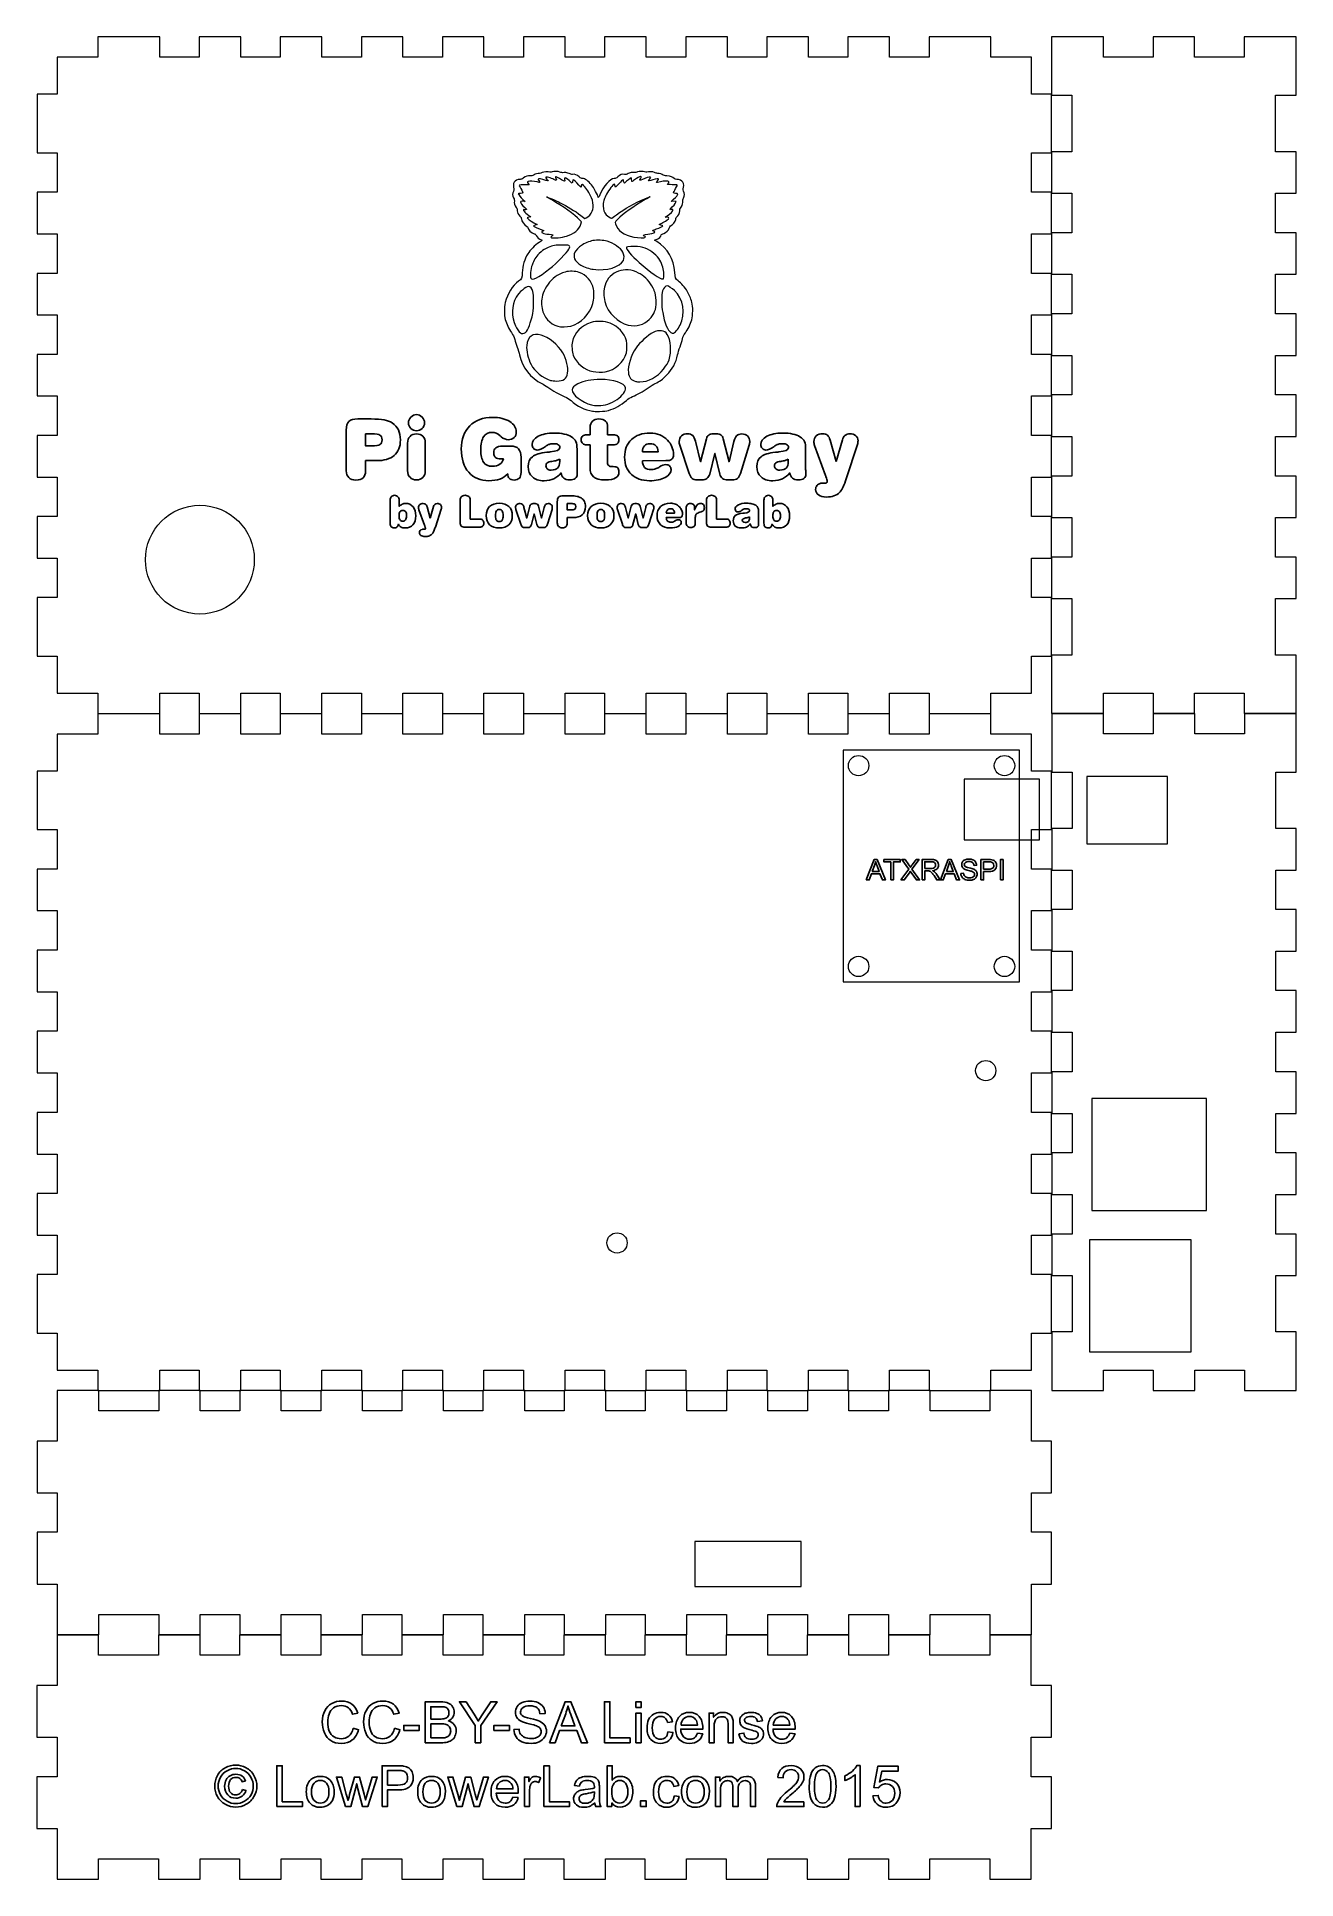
# Model space of a CAD drawing. Header units: inches. Extents: x -3.8 to 3.6, y -5.4 to 5.3.
import ezdxf

# ---------------------------------------------------------------- set-up
doc = ezdxf.new("R2010")
doc.units = ezdxf.units.IN
doc.header["$MEASUREMENT"] = 0
for name, color, linetype in [('LICENSE', 7, 'Continuous'), ('MAKERCASE', 7, 'Continuous'), ('PI mount holes', 7, 'Continuous')]:
    doc.layers.add(name, color=color, linetype=linetype)

msp = doc.modelspace()

# ---------------------------------------------------------------- linework, layer by layer
at = {"color": 240, "lineweight": 9}
msp.add_lwpolyline([(1.638, 0.644), (2.076, 0.644), (2.076, 0.998), (1.638, 0.998), (1.638, 0.644)], close=True, dxfattribs=at)
for points in [[(1.96, 1.167), (1.96, 1.167), (0.932, 1.167), (0.932, 1.167)], [(0.932, 1.167), (0.932, 1.167), (0.932, -0.183), (0.932, -0.183)], [(1.96, -0.183), (1.96, -0.183), (1.96, 1.167), (1.96, 1.167)], [(0.932, -0.183), (0.932, -0.183), (1.96, -0.183), (1.96, -0.183)]]:
    msp.add_open_spline(points, degree=3, dxfattribs=at)
for points in [[(1.082, 1.077), (1.082, 1.11), (1.055, 1.136), (1.022, 1.136), (1.022, 1.136), (0.99, 1.136), (0.963, 1.11), (0.963, 1.077), (0.963, 1.077), (0.963, 1.044), (0.99, 1.018), (1.022, 1.018), (1.022, 1.018), (1.055, 1.018), (1.082, 1.044), (1.082, 1.077)], [(1.932, 1.077), (1.932, 1.11), (1.905, 1.136), (1.872, 1.136), (1.872, 1.136), (1.84, 1.136), (1.813, 1.11), (1.813, 1.077), (1.813, 1.077), (1.813, 1.044), (1.84, 1.018), (1.872, 1.018), (1.872, 1.018), (1.905, 1.018), (1.932, 1.044), (1.932, 1.077)], [(1.082, -0.093), (1.082, -0.06), (1.055, -0.034), (1.022, -0.034), (1.022, -0.034), (0.99, -0.034), (0.963, -0.06), (0.963, -0.093), (0.963, -0.093), (0.963, -0.126), (0.99, -0.152), (1.022, -0.152), (1.022, -0.152), (1.055, -0.152), (1.082, -0.126), (1.082, -0.093)], [(1.932, -0.093), (1.932, -0.06), (1.905, -0.034), (1.872, -0.034), (1.872, -0.034), (1.84, -0.034), (1.813, -0.06), (1.813, -0.093), (1.813, -0.093), (1.813, -0.126), (1.84, -0.152), (1.872, -0.152), (1.872, -0.152), (1.905, -0.152), (1.932, -0.126), (1.932, -0.093)]]:
    msp.add_open_spline(points, degree=3, knots=[0, 0, 0, 0, 0.2, 0.2, 0.2, 0.2, 0.4, 0.4, 0.4, 0.4, 0.6, 0.6, 0.6, 0.6, 1, 1, 1, 1], dxfattribs=at)
at = {"color": 240}
for points, knots in [([(1.067, 0.411), (1.067, 0.411), (1.113, 0.53), (1.113, 0.53), (1.113, 0.53), (1.113, 0.53), (1.13, 0.53), (1.13, 0.53), (1.13, 0.53), (1.13, 0.53), (1.179, 0.411), (1.179, 0.411), (1.179, 0.411), (1.179, 0.411), (1.161, 0.411), (1.161, 0.411), (1.161, 0.411), (1.161, 0.411), (1.147, 0.447), (1.147, 0.447), (1.147, 0.447), (1.147, 0.447), (1.097, 0.447), (1.097, 0.447), (1.097, 0.447), (1.097, 0.447), (1.084, 0.411), (1.084, 0.411), (1.084, 0.411), (1.084, 0.411), (1.067, 0.411), (1.067, 0.411)], [0, 0, 0, 0, 0.111111, 0.111111, 0.111111, 0.111111, 0.222222, 0.222222, 0.222222, 0.222222, 0.333333, 0.333333, 0.333333, 0.333333, 0.444444, 0.444444, 0.444444, 0.444444, 0.555556, 0.555556, 0.555556, 0.555556, 0.666667, 0.666667, 0.666667, 0.666667, 0.777778, 0.777778, 0.777778, 0.777778, 1, 1, 1, 1]), ([(1.102, 0.46), (1.102, 0.46), (1.142, 0.46), (1.142, 0.46), (1.142, 0.46), (1.142, 0.46), (1.13, 0.493), (1.13, 0.493), (1.13, 0.493), (1.126, 0.503), (1.123, 0.511), (1.121, 0.518), (1.121, 0.518), (1.12, 0.51), (1.118, 0.503), (1.115, 0.495), (1.115, 0.495), (1.115, 0.495), (1.102, 0.46), (1.102, 0.46)], [0, 0, 0, 0, 0.166667, 0.166667, 0.166667, 0.166667, 0.333333, 0.333333, 0.333333, 0.333333, 0.5, 0.5, 0.5, 0.5, 0.666667, 0.666667, 0.666667, 0.666667, 1, 1, 1, 1]), ([(1.21, 0.411), (1.21, 0.411), (1.21, 0.516), (1.21, 0.516), (1.21, 0.516), (1.21, 0.516), (1.17, 0.516), (1.17, 0.516), (1.17, 0.516), (1.17, 0.516), (1.17, 0.53), (1.17, 0.53), (1.17, 0.53), (1.17, 0.53), (1.265, 0.53), (1.265, 0.53), (1.265, 0.53), (1.265, 0.53), (1.265, 0.516), (1.265, 0.516), (1.265, 0.516), (1.265, 0.516), (1.225, 0.516), (1.225, 0.516), (1.225, 0.516), (1.225, 0.516), (1.225, 0.411), (1.225, 0.411), (1.225, 0.411), (1.225, 0.411), (1.21, 0.411), (1.21, 0.411)], [0, 0, 0, 0, 0.111111, 0.111111, 0.111111, 0.111111, 0.222222, 0.222222, 0.222222, 0.222222, 0.333333, 0.333333, 0.333333, 0.333333, 0.444444, 0.444444, 0.444444, 0.444444, 0.555556, 0.555556, 0.555556, 0.555556, 0.666667, 0.666667, 0.666667, 0.666667, 0.777778, 0.777778, 0.777778, 0.777778, 1, 1, 1, 1]), ([(1.269, 0.411), (1.269, 0.411), (1.315, 0.473), (1.315, 0.473), (1.315, 0.473), (1.315, 0.473), (1.274, 0.53), (1.274, 0.53), (1.274, 0.53), (1.274, 0.53), (1.293, 0.53), (1.293, 0.53), (1.293, 0.53), (1.293, 0.53), (1.315, 0.5), (1.315, 0.5), (1.315, 0.5), (1.319, 0.493), (1.322, 0.489), (1.324, 0.485), (1.324, 0.485), (1.327, 0.489), (1.33, 0.494), (1.334, 0.499), (1.334, 0.499), (1.334, 0.499), (1.358, 0.53), (1.358, 0.53), (1.358, 0.53), (1.358, 0.53), (1.375, 0.53), (1.375, 0.53), (1.375, 0.53), (1.375, 0.53), (1.333, 0.474), (1.333, 0.474), (1.333, 0.474), (1.333, 0.474), (1.378, 0.411), (1.378, 0.411), (1.378, 0.411), (1.378, 0.411), (1.359, 0.411), (1.359, 0.411), (1.359, 0.411), (1.359, 0.411), (1.329, 0.454), (1.329, 0.454), (1.329, 0.454), (1.327, 0.456), (1.325, 0.459), (1.323, 0.462), (1.323, 0.462), (1.321, 0.457), (1.319, 0.454), (1.318, 0.453), (1.318, 0.453), (1.318, 0.453), (1.288, 0.411), (1.288, 0.411), (1.288, 0.411), (1.288, 0.411), (1.269, 0.411), (1.269, 0.411)], [0, 0, 0, 0, 0.058824, 0.058824, 0.058824, 0.058824, 0.117647, 0.117647, 0.117647, 0.117647, 0.176471, 0.176471, 0.176471, 0.176471, 0.235294, 0.235294, 0.235294, 0.235294, 0.294118, 0.294118, 0.294118, 0.294118, 0.352941, 0.352941, 0.352941, 0.352941, 0.411765, 0.411765, 0.411765, 0.411765, 0.470588, 0.470588, 0.470588, 0.470588, 0.529412, 0.529412, 0.529412, 0.529412, 0.588235, 0.588235, 0.588235, 0.588235, 0.647059, 0.647059, 0.647059, 0.647059, 0.705882, 0.705882, 0.705882, 0.705882, 0.764706, 0.764706, 0.764706, 0.764706, 0.823529, 0.823529, 0.823529, 0.823529, 0.882353, 0.882353, 0.882353, 0.882353, 1, 1, 1, 1]), ([(1.392, 0.411), (1.392, 0.411), (1.392, 0.53), (1.392, 0.53), (1.392, 0.53), (1.392, 0.53), (1.445, 0.53), (1.445, 0.53), (1.445, 0.53), (1.456, 0.53), (1.464, 0.529), (1.47, 0.527), (1.47, 0.527), (1.475, 0.525), (1.479, 0.521), (1.483, 0.516), (1.483, 0.516), (1.486, 0.51), (1.488, 0.504), (1.488, 0.498), (1.488, 0.498), (1.488, 0.489), (1.485, 0.482), (1.48, 0.476), (1.48, 0.476), (1.474, 0.471), (1.466, 0.467), (1.454, 0.465), (1.454, 0.465), (1.458, 0.463), (1.461, 0.461), (1.464, 0.459), (1.464, 0.459), (1.468, 0.455), (1.473, 0.45), (1.477, 0.444), (1.477, 0.444), (1.477, 0.444), (1.498, 0.411), (1.498, 0.411), (1.498, 0.411), (1.498, 0.411), (1.478, 0.411), (1.478, 0.411), (1.478, 0.411), (1.478, 0.411), (1.462, 0.436), (1.462, 0.436), (1.462, 0.436), (1.457, 0.443), (1.453, 0.449), (1.45, 0.452), (1.45, 0.452), (1.447, 0.456), (1.445, 0.459), (1.442, 0.46), (1.442, 0.46), (1.44, 0.462), (1.438, 0.463), (1.435, 0.463), (1.435, 0.463), (1.433, 0.464), (1.431, 0.464), (1.426, 0.464), (1.426, 0.464), (1.426, 0.464), (1.408, 0.464), (1.408, 0.464), (1.408, 0.464), (1.408, 0.464), (1.408, 0.411), (1.408, 0.411), (1.408, 0.411), (1.408, 0.411), (1.392, 0.411), (1.392, 0.411)], [0, 0, 0, 0, 0.05, 0.05, 0.05, 0.05, 0.1, 0.1, 0.1, 0.1, 0.15, 0.15, 0.15, 0.15, 0.2, 0.2, 0.2, 0.2, 0.25, 0.25, 0.25, 0.25, 0.3, 0.3, 0.3, 0.3, 0.35, 0.35, 0.35, 0.35, 0.4, 0.4, 0.4, 0.4, 0.45, 0.45, 0.45, 0.45, 0.5, 0.5, 0.5, 0.5, 0.55, 0.55, 0.55, 0.55, 0.6, 0.6, 0.6, 0.6, 0.65, 0.65, 0.65, 0.65, 0.7, 0.7, 0.7, 0.7, 0.75, 0.75, 0.75, 0.75, 0.8, 0.8, 0.8, 0.8, 0.85, 0.85, 0.85, 0.85, 0.9, 0.9, 0.9, 0.9, 1, 1, 1, 1]), ([(1.408, 0.478), (1.408, 0.478), (1.442, 0.478), (1.442, 0.478), (1.442, 0.478), (1.449, 0.478), (1.455, 0.478), (1.459, 0.48), (1.459, 0.48), (1.463, 0.481), (1.466, 0.484), (1.468, 0.487), (1.468, 0.487), (1.47, 0.49), (1.471, 0.494), (1.471, 0.498), (1.471, 0.498), (1.471, 0.503), (1.469, 0.508), (1.465, 0.512), (1.465, 0.512), (1.461, 0.515), (1.455, 0.517), (1.446, 0.517), (1.446, 0.517), (1.446, 0.517), (1.408, 0.517), (1.408, 0.517), (1.408, 0.517), (1.408, 0.517), (1.408, 0.478), (1.408, 0.478)], [0, 0, 0, 0, 0.111111, 0.111111, 0.111111, 0.111111, 0.222222, 0.222222, 0.222222, 0.222222, 0.333333, 0.333333, 0.333333, 0.333333, 0.444444, 0.444444, 0.444444, 0.444444, 0.555556, 0.555556, 0.555556, 0.555556, 0.666667, 0.666667, 0.666667, 0.666667, 0.777778, 0.777778, 0.777778, 0.777778, 1, 1, 1, 1]), ([(1.499, 0.411), (1.499, 0.411), (1.545, 0.53), (1.545, 0.53), (1.545, 0.53), (1.545, 0.53), (1.562, 0.53), (1.562, 0.53), (1.562, 0.53), (1.562, 0.53), (1.611, 0.411), (1.611, 0.411), (1.611, 0.411), (1.611, 0.411), (1.593, 0.411), (1.593, 0.411), (1.593, 0.411), (1.593, 0.411), (1.579, 0.447), (1.579, 0.447), (1.579, 0.447), (1.579, 0.447), (1.529, 0.447), (1.529, 0.447), (1.529, 0.447), (1.529, 0.447), (1.516, 0.411), (1.516, 0.411), (1.516, 0.411), (1.516, 0.411), (1.499, 0.411), (1.499, 0.411)], [0, 0, 0, 0, 0.111111, 0.111111, 0.111111, 0.111111, 0.222222, 0.222222, 0.222222, 0.222222, 0.333333, 0.333333, 0.333333, 0.333333, 0.444444, 0.444444, 0.444444, 0.444444, 0.555556, 0.555556, 0.555556, 0.555556, 0.666667, 0.666667, 0.666667, 0.666667, 0.777778, 0.777778, 0.777778, 0.777778, 1, 1, 1, 1]), ([(1.534, 0.46), (1.534, 0.46), (1.574, 0.46), (1.574, 0.46), (1.574, 0.46), (1.574, 0.46), (1.562, 0.493), (1.562, 0.493), (1.562, 0.493), (1.558, 0.503), (1.555, 0.511), (1.553, 0.518), (1.553, 0.518), (1.552, 0.51), (1.55, 0.503), (1.547, 0.495), (1.547, 0.495), (1.547, 0.495), (1.534, 0.46), (1.534, 0.46)], [0, 0, 0, 0, 0.166667, 0.166667, 0.166667, 0.166667, 0.333333, 0.333333, 0.333333, 0.333333, 0.5, 0.5, 0.5, 0.5, 0.666667, 0.666667, 0.666667, 0.666667, 1, 1, 1, 1]), ([(1.618, 0.449), (1.618, 0.449), (1.633, 0.451), (1.633, 0.451), (1.633, 0.451), (1.634, 0.445), (1.636, 0.44), (1.638, 0.436), (1.638, 0.436), (1.641, 0.432), (1.645, 0.429), (1.65, 0.427), (1.65, 0.427), (1.656, 0.424), (1.662, 0.423), (1.668, 0.423), (1.668, 0.423), (1.674, 0.423), (1.68, 0.424), (1.684, 0.426), (1.684, 0.426), (1.689, 0.428), (1.692, 0.43), (1.695, 0.433), (1.695, 0.433), (1.697, 0.436), (1.698, 0.44), (1.698, 0.443), (1.698, 0.443), (1.698, 0.447), (1.697, 0.45), (1.695, 0.453), (1.695, 0.453), (1.693, 0.456), (1.689, 0.458), (1.684, 0.46), (1.684, 0.46), (1.681, 0.462), (1.674, 0.463), (1.663, 0.466), (1.663, 0.466), (1.652, 0.469), (1.644, 0.471), (1.64, 0.474), (1.64, 0.474), (1.634, 0.477), (1.63, 0.48), (1.627, 0.485), (1.627, 0.485), (1.624, 0.489), (1.623, 0.494), (1.623, 0.5), (1.623, 0.5), (1.623, 0.506), (1.625, 0.511), (1.628, 0.516), (1.628, 0.516), (1.631, 0.522), (1.636, 0.526), (1.643, 0.528), (1.643, 0.528), (1.65, 0.531), (1.657, 0.532), (1.665, 0.532), (1.665, 0.532), (1.674, 0.532), (1.681, 0.531), (1.688, 0.528), (1.688, 0.528), (1.695, 0.525), (1.7, 0.521), (1.704, 0.516), (1.704, 0.516), (1.707, 0.51), (1.709, 0.504), (1.71, 0.497), (1.71, 0.497), (1.71, 0.497), (1.695, 0.496), (1.695, 0.496), (1.695, 0.496), (1.694, 0.503), (1.691, 0.509), (1.686, 0.513), (1.686, 0.513), (1.682, 0.517), (1.675, 0.518), (1.665, 0.518), (1.665, 0.518), (1.656, 0.518), (1.649, 0.517), (1.645, 0.513), (1.645, 0.513), (1.64, 0.51), (1.638, 0.506), (1.638, 0.501), (1.638, 0.501), (1.638, 0.496), (1.64, 0.493), (1.643, 0.49), (1.643, 0.49), (1.646, 0.487), (1.654, 0.484), (1.666, 0.482), (1.666, 0.482), (1.679, 0.479), (1.688, 0.476), (1.693, 0.474), (1.693, 0.474), (1.7, 0.471), (1.705, 0.467), (1.708, 0.462), (1.708, 0.462), (1.712, 0.457), (1.713, 0.451), (1.713, 0.445), (1.713, 0.445), (1.713, 0.438), (1.711, 0.432), (1.708, 0.427), (1.708, 0.427), (1.704, 0.421), (1.699, 0.417), (1.692, 0.414), (1.692, 0.414), (1.685, 0.411), (1.678, 0.409), (1.669, 0.409), (1.669, 0.409), (1.658, 0.409), (1.649, 0.411), (1.642, 0.414), (1.642, 0.414), (1.635, 0.417), (1.629, 0.422), (1.625, 0.428), (1.625, 0.428), (1.621, 0.434), (1.618, 0.441), (1.618, 0.449)], [0, 0, 0, 0, 0.027778, 0.027778, 0.027778, 0.027778, 0.055556, 0.055556, 0.055556, 0.055556, 0.083333, 0.083333, 0.083333, 0.083333, 0.111111, 0.111111, 0.111111, 0.111111, 0.138889, 0.138889, 0.138889, 0.138889, 0.166667, 0.166667, 0.166667, 0.166667, 0.194444, 0.194444, 0.194444, 0.194444, 0.222222, 0.222222, 0.222222, 0.222222, 0.25, 0.25, 0.25, 0.25, 0.277778, 0.277778, 0.277778, 0.277778, 0.305556, 0.305556, 0.305556, 0.305556, 0.333333, 0.333333, 0.333333, 0.333333, 0.361111, 0.361111, 0.361111, 0.361111, 0.388889, 0.388889, 0.388889, 0.388889, 0.416667, 0.416667, 0.416667, 0.416667, 0.444444, 0.444444, 0.444444, 0.444444, 0.472222, 0.472222, 0.472222, 0.472222, 0.5, 0.5, 0.5, 0.5, 0.527778, 0.527778, 0.527778, 0.527778, 0.555556, 0.555556, 0.555556, 0.555556, 0.583333, 0.583333, 0.583333, 0.583333, 0.611111, 0.611111, 0.611111, 0.611111, 0.638889, 0.638889, 0.638889, 0.638889, 0.666667, 0.666667, 0.666667, 0.666667, 0.694444, 0.694444, 0.694444, 0.694444, 0.722222, 0.722222, 0.722222, 0.722222, 0.75, 0.75, 0.75, 0.75, 0.777778, 0.777778, 0.777778, 0.777778, 0.805556, 0.805556, 0.805556, 0.805556, 0.833333, 0.833333, 0.833333, 0.833333, 0.861111, 0.861111, 0.861111, 0.861111, 0.888889, 0.888889, 0.888889, 0.888889, 0.916667, 0.916667, 0.916667, 0.916667, 0.944444, 0.944444, 0.944444, 0.944444, 1, 1, 1, 1]), ([(1.735, 0.411), (1.735, 0.411), (1.735, 0.53), (1.735, 0.53), (1.735, 0.53), (1.735, 0.53), (1.78, 0.53), (1.78, 0.53), (1.78, 0.53), (1.788, 0.53), (1.794, 0.53), (1.798, 0.529), (1.798, 0.529), (1.804, 0.528), (1.809, 0.526), (1.813, 0.524), (1.813, 0.524), (1.817, 0.521), (1.82, 0.517), (1.822, 0.512), (1.822, 0.512), (1.825, 0.507), (1.826, 0.502), (1.826, 0.496), (1.826, 0.496), (1.826, 0.486), (1.823, 0.477), (1.816, 0.47), (1.816, 0.47), (1.81, 0.463), (1.798, 0.46), (1.781, 0.46), (1.781, 0.46), (1.781, 0.46), (1.751, 0.46), (1.751, 0.46), (1.751, 0.46), (1.751, 0.46), (1.751, 0.411), (1.751, 0.411), (1.751, 0.411), (1.751, 0.411), (1.735, 0.411), (1.735, 0.411)], [0, 0, 0, 0, 0.083333, 0.083333, 0.083333, 0.083333, 0.166667, 0.166667, 0.166667, 0.166667, 0.25, 0.25, 0.25, 0.25, 0.333333, 0.333333, 0.333333, 0.333333, 0.416667, 0.416667, 0.416667, 0.416667, 0.5, 0.5, 0.5, 0.5, 0.583333, 0.583333, 0.583333, 0.583333, 0.666667, 0.666667, 0.666667, 0.666667, 0.75, 0.75, 0.75, 0.75, 0.833333, 0.833333, 0.833333, 0.833333, 1, 1, 1, 1]), ([(1.751, 0.474), (1.751, 0.474), (1.781, 0.474), (1.781, 0.474), (1.781, 0.474), (1.792, 0.474), (1.799, 0.476), (1.803, 0.479), (1.803, 0.479), (1.807, 0.483), (1.81, 0.488), (1.81, 0.495), (1.81, 0.495), (1.81, 0.5), (1.808, 0.505), (1.806, 0.508), (1.806, 0.508), (1.803, 0.512), (1.8, 0.514), (1.796, 0.515), (1.796, 0.515), (1.793, 0.516), (1.788, 0.516), (1.781, 0.516), (1.781, 0.516), (1.781, 0.516), (1.751, 0.516), (1.751, 0.516), (1.751, 0.516), (1.751, 0.516), (1.751, 0.474), (1.751, 0.474)], [0, 0, 0, 0, 0.111111, 0.111111, 0.111111, 0.111111, 0.222222, 0.222222, 0.222222, 0.222222, 0.333333, 0.333333, 0.333333, 0.333333, 0.444444, 0.444444, 0.444444, 0.444444, 0.555556, 0.555556, 0.555556, 0.555556, 0.666667, 0.666667, 0.666667, 0.666667, 0.777778, 0.777778, 0.777778, 0.777778, 1, 1, 1, 1]), ([(1.849, 0.411), (1.849, 0.411), (1.849, 0.53), (1.849, 0.53), (1.849, 0.53), (1.849, 0.53), (1.864, 0.53), (1.864, 0.53), (1.864, 0.53), (1.864, 0.53), (1.864, 0.411), (1.864, 0.411), (1.864, 0.411), (1.864, 0.411), (1.849, 0.411), (1.849, 0.411)], [0, 0, 0, 0, 0.2, 0.2, 0.2, 0.2, 0.4, 0.4, 0.4, 0.4, 0.6, 0.6, 0.6, 0.6, 1, 1, 1, 1])]:
    msp.add_open_spline(points, degree=3, knots=knots, dxfattribs=at)
at = {"layer": 'LICENSE', "color": 250}
for points, knots in [([(-1.923, -4.532), (-1.923, -4.532), (-1.891, -4.54), (-1.891, -4.54), (-1.891, -4.54), (-1.898, -4.566), (-1.91, -4.586), (-1.927, -4.6), (-1.927, -4.6), (-1.944, -4.613), (-1.965, -4.62), (-1.99, -4.62), (-1.99, -4.62), (-2.016, -4.62), (-2.037, -4.615), (-2.053, -4.604), (-2.053, -4.604), (-2.069, -4.594), (-2.081, -4.579), (-2.089, -4.559), (-2.089, -4.559), (-2.098, -4.539), (-2.102, -4.518), (-2.102, -4.495), (-2.102, -4.495), (-2.102, -4.47), (-2.097, -4.448), (-2.088, -4.43), (-2.088, -4.43), (-2.078, -4.411), (-2.065, -4.397), (-2.047, -4.388), (-2.047, -4.388), (-2.03, -4.378), (-2.01, -4.373), (-1.989, -4.373), (-1.989, -4.373), (-1.966, -4.373), (-1.945, -4.379), (-1.929, -4.392), (-1.929, -4.392), (-1.913, -4.404), (-1.902, -4.421), (-1.895, -4.443), (-1.895, -4.443), (-1.895, -4.443), (-1.926, -4.45), (-1.926, -4.45), (-1.926, -4.45), (-1.932, -4.433), (-1.94, -4.42), (-1.95, -4.412), (-1.95, -4.412), (-1.961, -4.404), (-1.974, -4.4), (-1.99, -4.4), (-1.99, -4.4), (-2.008, -4.4), (-2.024, -4.405), (-2.036, -4.413), (-2.036, -4.413), (-2.048, -4.422), (-2.057, -4.434), (-2.062, -4.449), (-2.062, -4.449), (-2.067, -4.464), (-2.07, -4.479), (-2.07, -4.495), (-2.07, -4.495), (-2.07, -4.515), (-2.067, -4.533), (-2.061, -4.548), (-2.061, -4.548), (-2.055, -4.563), (-2.046, -4.574), (-2.033, -4.582), (-2.033, -4.582), (-2.021, -4.589), (-2.007, -4.593), (-1.992, -4.593), (-1.992, -4.593), (-1.975, -4.593), (-1.96, -4.588), (-1.948, -4.578), (-1.948, -4.578), (-1.935, -4.568), (-1.927, -4.552), (-1.923, -4.532)], [0, 0, 0, 0, 0.043478, 0.043478, 0.043478, 0.043478, 0.086957, 0.086957, 0.086957, 0.086957, 0.130435, 0.130435, 0.130435, 0.130435, 0.173913, 0.173913, 0.173913, 0.173913, 0.217391, 0.217391, 0.217391, 0.217391, 0.26087, 0.26087, 0.26087, 0.26087, 0.304348, 0.304348, 0.304348, 0.304348, 0.347826, 0.347826, 0.347826, 0.347826, 0.391304, 0.391304, 0.391304, 0.391304, 0.434783, 0.434783, 0.434783, 0.434783, 0.478261, 0.478261, 0.478261, 0.478261, 0.521739, 0.521739, 0.521739, 0.521739, 0.565217, 0.565217, 0.565217, 0.565217, 0.608696, 0.608696, 0.608696, 0.608696, 0.652174, 0.652174, 0.652174, 0.652174, 0.695652, 0.695652, 0.695652, 0.695652, 0.73913, 0.73913, 0.73913, 0.73913, 0.782609, 0.782609, 0.782609, 0.782609, 0.826087, 0.826087, 0.826087, 0.826087, 0.869565, 0.869565, 0.869565, 0.869565, 0.913043, 0.913043, 0.913043, 0.913043, 1, 1, 1, 1]), ([(-1.682, -4.532), (-1.682, -4.532), (-1.65, -4.54), (-1.65, -4.54), (-1.65, -4.54), (-1.657, -4.566), (-1.669, -4.586), (-1.686, -4.6), (-1.686, -4.6), (-1.703, -4.613), (-1.724, -4.62), (-1.749, -4.62), (-1.749, -4.62), (-1.775, -4.62), (-1.796, -4.615), (-1.812, -4.604), (-1.812, -4.604), (-1.828, -4.594), (-1.84, -4.579), (-1.849, -4.559), (-1.849, -4.559), (-1.857, -4.539), (-1.861, -4.518), (-1.861, -4.495), (-1.861, -4.495), (-1.861, -4.47), (-1.857, -4.448), (-1.847, -4.43), (-1.847, -4.43), (-1.838, -4.411), (-1.824, -4.397), (-1.807, -4.388), (-1.807, -4.388), (-1.789, -4.378), (-1.77, -4.373), (-1.749, -4.373), (-1.749, -4.373), (-1.725, -4.373), (-1.705, -4.379), (-1.688, -4.392), (-1.688, -4.392), (-1.672, -4.404), (-1.661, -4.421), (-1.654, -4.443), (-1.654, -4.443), (-1.654, -4.443), (-1.686, -4.45), (-1.686, -4.45), (-1.686, -4.45), (-1.691, -4.433), (-1.699, -4.42), (-1.71, -4.412), (-1.71, -4.412), (-1.72, -4.404), (-1.733, -4.4), (-1.749, -4.4), (-1.749, -4.4), (-1.768, -4.4), (-1.783, -4.405), (-1.795, -4.413), (-1.795, -4.413), (-1.808, -4.422), (-1.816, -4.434), (-1.821, -4.449), (-1.821, -4.449), (-1.826, -4.464), (-1.829, -4.479), (-1.829, -4.495), (-1.829, -4.495), (-1.829, -4.515), (-1.826, -4.533), (-1.82, -4.548), (-1.82, -4.548), (-1.814, -4.563), (-1.805, -4.574), (-1.792, -4.582), (-1.792, -4.582), (-1.78, -4.589), (-1.766, -4.593), (-1.752, -4.593), (-1.752, -4.593), (-1.734, -4.593), (-1.719, -4.588), (-1.707, -4.578), (-1.707, -4.578), (-1.695, -4.568), (-1.686, -4.552), (-1.682, -4.532)], [0, 0, 0, 0, 0.043478, 0.043478, 0.043478, 0.043478, 0.086957, 0.086957, 0.086957, 0.086957, 0.130435, 0.130435, 0.130435, 0.130435, 0.173913, 0.173913, 0.173913, 0.173913, 0.217391, 0.217391, 0.217391, 0.217391, 0.26087, 0.26087, 0.26087, 0.26087, 0.304348, 0.304348, 0.304348, 0.304348, 0.347826, 0.347826, 0.347826, 0.347826, 0.391304, 0.391304, 0.391304, 0.391304, 0.434783, 0.434783, 0.434783, 0.434783, 0.478261, 0.478261, 0.478261, 0.478261, 0.521739, 0.521739, 0.521739, 0.521739, 0.565217, 0.565217, 0.565217, 0.565217, 0.608696, 0.608696, 0.608696, 0.608696, 0.652174, 0.652174, 0.652174, 0.652174, 0.695652, 0.695652, 0.695652, 0.695652, 0.73913, 0.73913, 0.73913, 0.73913, 0.782609, 0.782609, 0.782609, 0.782609, 0.826087, 0.826087, 0.826087, 0.826087, 0.869565, 0.869565, 0.869565, 0.869565, 0.913043, 0.913043, 0.913043, 0.913043, 1, 1, 1, 1]), ([(-1.502, -4.616), (-1.502, -4.616), (-1.502, -4.377), (-1.502, -4.377), (-1.502, -4.377), (-1.502, -4.377), (-1.412, -4.377), (-1.412, -4.377), (-1.412, -4.377), (-1.394, -4.377), (-1.379, -4.38), (-1.368, -4.385), (-1.368, -4.385), (-1.357, -4.389), (-1.349, -4.397), (-1.343, -4.407), (-1.343, -4.407), (-1.336, -4.417), (-1.333, -4.427), (-1.333, -4.438), (-1.333, -4.438), (-1.333, -4.449), (-1.336, -4.458), (-1.341, -4.467), (-1.341, -4.467), (-1.347, -4.476), (-1.355, -4.483), (-1.367, -4.489), (-1.367, -4.489), (-1.352, -4.493), (-1.341, -4.5), (-1.333, -4.511), (-1.333, -4.511), (-1.325, -4.521), (-1.322, -4.533), (-1.322, -4.547), (-1.322, -4.547), (-1.322, -4.558), (-1.324, -4.568), (-1.329, -4.578), (-1.329, -4.578), (-1.333, -4.588), (-1.339, -4.595), (-1.346, -4.6), (-1.346, -4.6), (-1.353, -4.605), (-1.362, -4.609), (-1.372, -4.612), (-1.372, -4.612), (-1.383, -4.615), (-1.396, -4.616), (-1.411, -4.616), (-1.411, -4.616), (-1.411, -4.616), (-1.502, -4.616), (-1.502, -4.616)], [0, 0, 0, 0, 0.066667, 0.066667, 0.066667, 0.066667, 0.133333, 0.133333, 0.133333, 0.133333, 0.2, 0.2, 0.2, 0.2, 0.266667, 0.266667, 0.266667, 0.266667, 0.333333, 0.333333, 0.333333, 0.333333, 0.4, 0.4, 0.4, 0.4, 0.466667, 0.466667, 0.466667, 0.466667, 0.533333, 0.533333, 0.533333, 0.533333, 0.6, 0.6, 0.6, 0.6, 0.666667, 0.666667, 0.666667, 0.666667, 0.733333, 0.733333, 0.733333, 0.733333, 0.8, 0.8, 0.8, 0.8, 0.866667, 0.866667, 0.866667, 0.866667, 1, 1, 1, 1]), ([(-1.211, -4.616), (-1.211, -4.616), (-1.211, -4.515), (-1.211, -4.515), (-1.211, -4.515), (-1.211, -4.515), (-1.303, -4.377), (-1.303, -4.377), (-1.303, -4.377), (-1.303, -4.377), (-1.264, -4.377), (-1.264, -4.377), (-1.264, -4.377), (-1.264, -4.377), (-1.217, -4.449), (-1.217, -4.449), (-1.217, -4.449), (-1.209, -4.463), (-1.201, -4.476), (-1.193, -4.49), (-1.193, -4.49), (-1.186, -4.477), (-1.177, -4.463), (-1.167, -4.448), (-1.167, -4.448), (-1.167, -4.448), (-1.121, -4.377), (-1.121, -4.377), (-1.121, -4.377), (-1.121, -4.377), (-1.084, -4.377), (-1.084, -4.377), (-1.084, -4.377), (-1.084, -4.377), (-1.179, -4.515), (-1.179, -4.515), (-1.179, -4.515), (-1.179, -4.515), (-1.179, -4.616), (-1.179, -4.616), (-1.179, -4.616), (-1.179, -4.616), (-1.211, -4.616), (-1.211, -4.616)], [0, 0, 0, 0, 0.083333, 0.083333, 0.083333, 0.083333, 0.166667, 0.166667, 0.166667, 0.166667, 0.25, 0.25, 0.25, 0.25, 0.333333, 0.333333, 0.333333, 0.333333, 0.416667, 0.416667, 0.416667, 0.416667, 0.5, 0.5, 0.5, 0.5, 0.583333, 0.583333, 0.583333, 0.583333, 0.666667, 0.666667, 0.666667, 0.666667, 0.75, 0.75, 0.75, 0.75, 0.833333, 0.833333, 0.833333, 0.833333, 1, 1, 1, 1]), ([(-0.986, -4.539), (-0.986, -4.539), (-0.956, -4.537), (-0.956, -4.537), (-0.956, -4.537), (-0.955, -4.549), (-0.952, -4.558), (-0.947, -4.566), (-0.947, -4.566), (-0.941, -4.574), (-0.933, -4.58), (-0.923, -4.585), (-0.923, -4.585), (-0.912, -4.589), (-0.899, -4.592), (-0.886, -4.592), (-0.886, -4.592), (-0.874, -4.592), (-0.863, -4.59), (-0.854, -4.586), (-0.854, -4.586), (-0.845, -4.583), (-0.838, -4.578), (-0.833, -4.572), (-0.833, -4.572), (-0.829, -4.565), (-0.827, -4.559), (-0.827, -4.551), (-0.827, -4.551), (-0.827, -4.544), (-0.829, -4.537), (-0.833, -4.532), (-0.833, -4.532), (-0.838, -4.526), (-0.845, -4.521), (-0.855, -4.518), (-0.855, -4.518), (-0.861, -4.515), (-0.875, -4.511), (-0.897, -4.506), (-0.897, -4.506), (-0.919, -4.501), (-0.934, -4.496), (-0.943, -4.491), (-0.943, -4.491), (-0.955, -4.485), (-0.963, -4.478), (-0.969, -4.469), (-0.969, -4.469), (-0.974, -4.46), (-0.977, -4.45), (-0.977, -4.439), (-0.977, -4.439), (-0.977, -4.427), (-0.974, -4.416), (-0.967, -4.405), (-0.967, -4.405), (-0.96, -4.395), (-0.95, -4.387), (-0.937, -4.381), (-0.937, -4.381), (-0.924, -4.376), (-0.909, -4.373), (-0.893, -4.373), (-0.893, -4.373), (-0.875, -4.373), (-0.86, -4.376), (-0.846, -4.382), (-0.846, -4.382), (-0.833, -4.388), (-0.822, -4.396), (-0.815, -4.407), (-0.815, -4.407), (-0.808, -4.418), (-0.804, -4.431), (-0.803, -4.445), (-0.803, -4.445), (-0.803, -4.445), (-0.834, -4.447), (-0.834, -4.447), (-0.834, -4.447), (-0.835, -4.432), (-0.841, -4.42), (-0.85, -4.413), (-0.85, -4.413), (-0.86, -4.405), (-0.873, -4.401), (-0.892, -4.401), (-0.892, -4.401), (-0.911, -4.401), (-0.925, -4.405), (-0.934, -4.412), (-0.934, -4.412), (-0.942, -4.419), (-0.947, -4.427), (-0.947, -4.437), (-0.947, -4.437), (-0.947, -4.446), (-0.944, -4.453), (-0.937, -4.458), (-0.937, -4.458), (-0.931, -4.464), (-0.915, -4.469), (-0.89, -4.475), (-0.89, -4.475), (-0.864, -4.481), (-0.846, -4.486), (-0.837, -4.49), (-0.837, -4.49), (-0.823, -4.497), (-0.813, -4.505), (-0.806, -4.515), (-0.806, -4.515), (-0.8, -4.524), (-0.796, -4.536), (-0.796, -4.549), (-0.796, -4.549), (-0.796, -4.561), (-0.8, -4.573), (-0.807, -4.584), (-0.807, -4.584), (-0.814, -4.596), (-0.825, -4.604), (-0.838, -4.611), (-0.838, -4.611), (-0.852, -4.617), (-0.867, -4.62), (-0.884, -4.62), (-0.884, -4.62), (-0.906, -4.62), (-0.924, -4.617), (-0.939, -4.611), (-0.939, -4.611), (-0.953, -4.604), (-0.965, -4.595), (-0.973, -4.582), (-0.973, -4.582), (-0.981, -4.57), (-0.986, -4.555), (-0.986, -4.539)], [0, 0, 0, 0, 0.027778, 0.027778, 0.027778, 0.027778, 0.055556, 0.055556, 0.055556, 0.055556, 0.083333, 0.083333, 0.083333, 0.083333, 0.111111, 0.111111, 0.111111, 0.111111, 0.138889, 0.138889, 0.138889, 0.138889, 0.166667, 0.166667, 0.166667, 0.166667, 0.194444, 0.194444, 0.194444, 0.194444, 0.222222, 0.222222, 0.222222, 0.222222, 0.25, 0.25, 0.25, 0.25, 0.277778, 0.277778, 0.277778, 0.277778, 0.305556, 0.305556, 0.305556, 0.305556, 0.333333, 0.333333, 0.333333, 0.333333, 0.361111, 0.361111, 0.361111, 0.361111, 0.388889, 0.388889, 0.388889, 0.388889, 0.416667, 0.416667, 0.416667, 0.416667, 0.444444, 0.444444, 0.444444, 0.444444, 0.472222, 0.472222, 0.472222, 0.472222, 0.5, 0.5, 0.5, 0.5, 0.527778, 0.527778, 0.527778, 0.527778, 0.555556, 0.555556, 0.555556, 0.555556, 0.583333, 0.583333, 0.583333, 0.583333, 0.611111, 0.611111, 0.611111, 0.611111, 0.638889, 0.638889, 0.638889, 0.638889, 0.666667, 0.666667, 0.666667, 0.666667, 0.694444, 0.694444, 0.694444, 0.694444, 0.722222, 0.722222, 0.722222, 0.722222, 0.75, 0.75, 0.75, 0.75, 0.777778, 0.777778, 0.777778, 0.777778, 0.805556, 0.805556, 0.805556, 0.805556, 0.833333, 0.833333, 0.833333, 0.833333, 0.861111, 0.861111, 0.861111, 0.861111, 0.888889, 0.888889, 0.888889, 0.888889, 0.916667, 0.916667, 0.916667, 0.916667, 0.944444, 0.944444, 0.944444, 0.944444, 1, 1, 1, 1]), ([(-0.779, -4.616), (-0.779, -4.616), (-0.688, -4.377), (-0.688, -4.377), (-0.688, -4.377), (-0.688, -4.377), (-0.654, -4.377), (-0.654, -4.377), (-0.654, -4.377), (-0.654, -4.377), (-0.556, -4.616), (-0.556, -4.616), (-0.556, -4.616), (-0.556, -4.616), (-0.592, -4.616), (-0.592, -4.616), (-0.592, -4.616), (-0.592, -4.616), (-0.62, -4.544), (-0.62, -4.544), (-0.62, -4.544), (-0.62, -4.544), (-0.72, -4.544), (-0.72, -4.544), (-0.72, -4.544), (-0.72, -4.544), (-0.746, -4.616), (-0.746, -4.616), (-0.746, -4.616), (-0.746, -4.616), (-0.779, -4.616), (-0.779, -4.616)], [0, 0, 0, 0, 0.111111, 0.111111, 0.111111, 0.111111, 0.222222, 0.222222, 0.222222, 0.222222, 0.333333, 0.333333, 0.333333, 0.333333, 0.444444, 0.444444, 0.444444, 0.444444, 0.555556, 0.555556, 0.555556, 0.555556, 0.666667, 0.666667, 0.666667, 0.666667, 0.777778, 0.777778, 0.777778, 0.777778, 1, 1, 1, 1]), ([(-0.458, -4.616), (-0.458, -4.616), (-0.458, -4.377), (-0.458, -4.377), (-0.458, -4.377), (-0.458, -4.377), (-0.426, -4.377), (-0.426, -4.377), (-0.426, -4.377), (-0.426, -4.377), (-0.426, -4.588), (-0.426, -4.588), (-0.426, -4.588), (-0.426, -4.588), (-0.309, -4.588), (-0.309, -4.588), (-0.309, -4.588), (-0.309, -4.588), (-0.309, -4.616), (-0.309, -4.616), (-0.309, -4.616), (-0.309, -4.616), (-0.458, -4.616), (-0.458, -4.616)], [0, 0, 0, 0, 0.142857, 0.142857, 0.142857, 0.142857, 0.285714, 0.285714, 0.285714, 0.285714, 0.428571, 0.428571, 0.428571, 0.428571, 0.571429, 0.571429, 0.571429, 0.571429, 0.714286, 0.714286, 0.714286, 0.714286, 1, 1, 1, 1]), ([(-0.275, -4.411), (-0.275, -4.411), (-0.275, -4.377), (-0.275, -4.377), (-0.275, -4.377), (-0.275, -4.377), (-0.245, -4.377), (-0.245, -4.377), (-0.245, -4.377), (-0.245, -4.377), (-0.245, -4.411), (-0.245, -4.411), (-0.245, -4.411), (-0.245, -4.411), (-0.275, -4.411), (-0.275, -4.411)], [0, 0, 0, 0, 0.2, 0.2, 0.2, 0.2, 0.4, 0.4, 0.4, 0.4, 0.6, 0.6, 0.6, 0.6, 1, 1, 1, 1]), ([(-1.47, -4.478), (-1.47, -4.478), (-1.419, -4.478), (-1.419, -4.478), (-1.419, -4.478), (-1.405, -4.478), (-1.395, -4.477), (-1.388, -4.475), (-1.388, -4.475), (-1.38, -4.472), (-1.374, -4.469), (-1.37, -4.463), (-1.37, -4.463), (-1.366, -4.457), (-1.364, -4.45), (-1.364, -4.442), (-1.364, -4.442), (-1.364, -4.434), (-1.366, -4.427), (-1.37, -4.421), (-1.37, -4.421), (-1.374, -4.415), (-1.379, -4.411), (-1.386, -4.409), (-1.386, -4.409), (-1.393, -4.407), (-1.405, -4.406), (-1.423, -4.406), (-1.423, -4.406), (-1.423, -4.406), (-1.47, -4.406), (-1.47, -4.406), (-1.47, -4.406), (-1.47, -4.406), (-1.47, -4.478), (-1.47, -4.478)], [0, 0, 0, 0, 0.1, 0.1, 0.1, 0.1, 0.2, 0.2, 0.2, 0.2, 0.3, 0.3, 0.3, 0.3, 0.4, 0.4, 0.4, 0.4, 0.5, 0.5, 0.5, 0.5, 0.6, 0.6, 0.6, 0.6, 0.7, 0.7, 0.7, 0.7, 0.8, 0.8, 0.8, 0.8, 1, 1, 1, 1]), ([(-1.47, -4.588), (-1.47, -4.588), (-1.411, -4.588), (-1.411, -4.588), (-1.411, -4.588), (-1.401, -4.588), (-1.393, -4.587), (-1.389, -4.587), (-1.389, -4.587), (-1.382, -4.585), (-1.376, -4.583), (-1.371, -4.58), (-1.371, -4.58), (-1.366, -4.577), (-1.362, -4.573), (-1.359, -4.567), (-1.359, -4.567), (-1.356, -4.561), (-1.354, -4.554), (-1.354, -4.547), (-1.354, -4.547), (-1.354, -4.538), (-1.357, -4.53), (-1.361, -4.524), (-1.361, -4.524), (-1.366, -4.517), (-1.372, -4.512), (-1.38, -4.51), (-1.38, -4.51), (-1.388, -4.507), (-1.4, -4.506), (-1.415, -4.506), (-1.415, -4.506), (-1.415, -4.506), (-1.47, -4.506), (-1.47, -4.506), (-1.47, -4.506), (-1.47, -4.506), (-1.47, -4.588), (-1.47, -4.588)], [0, 0, 0, 0, 0.090909, 0.090909, 0.090909, 0.090909, 0.181818, 0.181818, 0.181818, 0.181818, 0.272727, 0.272727, 0.272727, 0.272727, 0.363636, 0.363636, 0.363636, 0.363636, 0.454545, 0.454545, 0.454545, 0.454545, 0.545455, 0.545455, 0.545455, 0.545455, 0.636364, 0.636364, 0.636364, 0.636364, 0.727273, 0.727273, 0.727273, 0.727273, 0.818182, 0.818182, 0.818182, 0.818182, 1, 1, 1, 1]), ([(-0.71, -4.518), (-0.71, -4.518), (-0.63, -4.518), (-0.63, -4.518), (-0.63, -4.518), (-0.63, -4.518), (-0.654, -4.452), (-0.654, -4.452), (-0.654, -4.452), (-0.662, -4.432), (-0.668, -4.415), (-0.671, -4.402), (-0.671, -4.402), (-0.674, -4.418), (-0.679, -4.433), (-0.684, -4.448), (-0.684, -4.448), (-0.684, -4.448), (-0.71, -4.518), (-0.71, -4.518)], [0, 0, 0, 0, 0.166667, 0.166667, 0.166667, 0.166667, 0.333333, 0.333333, 0.333333, 0.333333, 0.5, 0.5, 0.5, 0.5, 0.666667, 0.666667, 0.666667, 0.666667, 1, 1, 1, 1]), ([(-0.275, -4.616), (-0.275, -4.616), (-0.275, -4.443), (-0.275, -4.443), (-0.275, -4.443), (-0.275, -4.443), (-0.245, -4.443), (-0.245, -4.443), (-0.245, -4.443), (-0.245, -4.443), (-0.245, -4.616), (-0.245, -4.616), (-0.245, -4.616), (-0.245, -4.616), (-0.275, -4.616), (-0.275, -4.616)], [0, 0, 0, 0, 0.2, 0.2, 0.2, 0.2, 0.4, 0.4, 0.4, 0.4, 0.6, 0.6, 0.6, 0.6, 1, 1, 1, 1]), ([(-0.088, -4.553), (-0.088, -4.553), (-0.059, -4.556), (-0.059, -4.556), (-0.059, -4.556), (-0.062, -4.576), (-0.07, -4.592), (-0.083, -4.603), (-0.083, -4.603), (-0.096, -4.614), (-0.112, -4.62), (-0.131, -4.62), (-0.131, -4.62), (-0.155, -4.62), (-0.174, -4.612), (-0.188, -4.597), (-0.188, -4.597), (-0.203, -4.581), (-0.21, -4.559), (-0.21, -4.53), (-0.21, -4.53), (-0.21, -4.512), (-0.207, -4.495), (-0.201, -4.481), (-0.201, -4.481), (-0.194, -4.467), (-0.185, -4.457), (-0.172, -4.45), (-0.172, -4.45), (-0.16, -4.443), (-0.146, -4.439), (-0.131, -4.439), (-0.131, -4.439), (-0.112, -4.439), (-0.097, -4.444), (-0.085, -4.453), (-0.085, -4.453), (-0.073, -4.463), (-0.065, -4.476), (-0.062, -4.494), (-0.062, -4.494), (-0.062, -4.494), (-0.09, -4.498), (-0.09, -4.498), (-0.09, -4.498), (-0.093, -4.487), (-0.098, -4.478), (-0.105, -4.472), (-0.105, -4.472), (-0.112, -4.466), (-0.12, -4.463), (-0.13, -4.463), (-0.13, -4.463), (-0.145, -4.463), (-0.157, -4.469), (-0.166, -4.479), (-0.166, -4.479), (-0.175, -4.49), (-0.18, -4.506), (-0.18, -4.529), (-0.18, -4.529), (-0.18, -4.553), (-0.175, -4.569), (-0.166, -4.58), (-0.166, -4.58), (-0.157, -4.591), (-0.146, -4.596), (-0.131, -4.596), (-0.131, -4.596), (-0.12, -4.596), (-0.11, -4.592), (-0.103, -4.585), (-0.103, -4.585), (-0.095, -4.578), (-0.09, -4.567), (-0.088, -4.553)], [0, 0, 0, 0, 0.05, 0.05, 0.05, 0.05, 0.1, 0.1, 0.1, 0.1, 0.15, 0.15, 0.15, 0.15, 0.2, 0.2, 0.2, 0.2, 0.25, 0.25, 0.25, 0.25, 0.3, 0.3, 0.3, 0.3, 0.35, 0.35, 0.35, 0.35, 0.4, 0.4, 0.4, 0.4, 0.45, 0.45, 0.45, 0.45, 0.5, 0.5, 0.5, 0.5, 0.55, 0.55, 0.55, 0.55, 0.6, 0.6, 0.6, 0.6, 0.65, 0.65, 0.65, 0.65, 0.7, 0.7, 0.7, 0.7, 0.75, 0.75, 0.75, 0.75, 0.8, 0.8, 0.8, 0.8, 0.85, 0.85, 0.85, 0.85, 0.9, 0.9, 0.9, 0.9, 1, 1, 1, 1]), ([(0.084, -4.56), (0.084, -4.56), (0.114, -4.564), (0.114, -4.564), (0.114, -4.564), (0.11, -4.582), (0.101, -4.595), (0.088, -4.605), (0.088, -4.605), (0.075, -4.615), (0.058, -4.62), (0.038, -4.62), (0.038, -4.62), (0.013, -4.62), (-0.007, -4.612), (-0.022, -4.597), (-0.022, -4.597), (-0.037, -4.581), (-0.044, -4.559), (-0.044, -4.531), (-0.044, -4.531), (-0.044, -4.502), (-0.036, -4.479), (-0.021, -4.463), (-0.021, -4.463), (-0.006, -4.447), (0.013, -4.439), (0.037, -4.439), (0.037, -4.439), (0.06, -4.439), (0.079, -4.447), (0.093, -4.463), (0.093, -4.463), (0.108, -4.479), (0.115, -4.501), (0.115, -4.529), (0.115, -4.529), (0.115, -4.531), (0.115, -4.534), (0.115, -4.537), (0.115, -4.537), (0.115, -4.537), (-0.014, -4.537), (-0.014, -4.537), (-0.014, -4.537), (-0.013, -4.556), (-0.007, -4.571), (0.002, -4.581), (0.002, -4.581), (0.012, -4.591), (0.024, -4.596), (0.039, -4.596), (0.039, -4.596), (0.049, -4.596), (0.058, -4.593), (0.066, -4.587), (0.066, -4.587), (0.074, -4.582), (0.08, -4.573), (0.084, -4.56)], [0, 0, 0, 0, 0.0625, 0.0625, 0.0625, 0.0625, 0.125, 0.125, 0.125, 0.125, 0.1875, 0.1875, 0.1875, 0.1875, 0.25, 0.25, 0.25, 0.25, 0.3125, 0.3125, 0.3125, 0.3125, 0.375, 0.375, 0.375, 0.375, 0.4375, 0.4375, 0.4375, 0.4375, 0.5, 0.5, 0.5, 0.5, 0.5625, 0.5625, 0.5625, 0.5625, 0.625, 0.625, 0.625, 0.625, 0.6875, 0.6875, 0.6875, 0.6875, 0.75, 0.75, 0.75, 0.75, 0.8125, 0.8125, 0.8125, 0.8125, 0.875, 0.875, 0.875, 0.875, 1, 1, 1, 1]), ([(-0.012, -4.513), (-0.012, -4.513), (0.084, -4.513), (0.084, -4.513), (0.084, -4.513), (0.083, -4.498), (0.079, -4.487), (0.073, -4.48), (0.073, -4.48), (0.064, -4.469), (0.052, -4.463), (0.037, -4.463), (0.037, -4.463), (0.024, -4.463), (0.012, -4.468), (0.003, -4.477), (0.003, -4.477), (-0.006, -4.486), (-0.011, -4.498), (-0.012, -4.513)], [0, 0, 0, 0, 0.166667, 0.166667, 0.166667, 0.166667, 0.333333, 0.333333, 0.333333, 0.333333, 0.5, 0.5, 0.5, 0.5, 0.666667, 0.666667, 0.666667, 0.666667, 1, 1, 1, 1]), ([(0.151, -4.616), (0.151, -4.616), (0.151, -4.443), (0.151, -4.443), (0.151, -4.443), (0.151, -4.443), (0.178, -4.443), (0.178, -4.443), (0.178, -4.443), (0.178, -4.443), (0.178, -4.468), (0.178, -4.468), (0.178, -4.468), (0.19, -4.449), (0.209, -4.439), (0.233, -4.439), (0.233, -4.439), (0.243, -4.439), (0.253, -4.441), (0.261, -4.445), (0.261, -4.445), (0.27, -4.449), (0.277, -4.453), (0.281, -4.46), (0.281, -4.46), (0.285, -4.466), (0.288, -4.473), (0.29, -4.481), (0.29, -4.481), (0.291, -4.487), (0.292, -4.496), (0.292, -4.51), (0.292, -4.51), (0.292, -4.51), (0.292, -4.616), (0.292, -4.616), (0.292, -4.616), (0.292, -4.616), (0.262, -4.616), (0.262, -4.616), (0.262, -4.616), (0.262, -4.616), (0.262, -4.511), (0.262, -4.511), (0.262, -4.511), (0.262, -4.499), (0.261, -4.49), (0.259, -4.484), (0.259, -4.484), (0.257, -4.478), (0.253, -4.473), (0.247, -4.47), (0.247, -4.47), (0.241, -4.466), (0.234, -4.465), (0.226, -4.465), (0.226, -4.465), (0.214, -4.465), (0.203, -4.469), (0.194, -4.476), (0.194, -4.476), (0.185, -4.484), (0.181, -4.499), (0.181, -4.522), (0.181, -4.522), (0.181, -4.522), (0.181, -4.616), (0.181, -4.616), (0.181, -4.616), (0.181, -4.616), (0.151, -4.616), (0.151, -4.616)], [0, 0, 0, 0, 0.052632, 0.052632, 0.052632, 0.052632, 0.105263, 0.105263, 0.105263, 0.105263, 0.157895, 0.157895, 0.157895, 0.157895, 0.210526, 0.210526, 0.210526, 0.210526, 0.263158, 0.263158, 0.263158, 0.263158, 0.315789, 0.315789, 0.315789, 0.315789, 0.368421, 0.368421, 0.368421, 0.368421, 0.421053, 0.421053, 0.421053, 0.421053, 0.473684, 0.473684, 0.473684, 0.473684, 0.526316, 0.526316, 0.526316, 0.526316, 0.578947, 0.578947, 0.578947, 0.578947, 0.631579, 0.631579, 0.631579, 0.631579, 0.684211, 0.684211, 0.684211, 0.684211, 0.736842, 0.736842, 0.736842, 0.736842, 0.789474, 0.789474, 0.789474, 0.789474, 0.842105, 0.842105, 0.842105, 0.842105, 0.894737, 0.894737, 0.894737, 0.894737, 1, 1, 1, 1]), ([(0.325, -4.564), (0.325, -4.564), (0.354, -4.56), (0.354, -4.56), (0.354, -4.56), (0.355, -4.571), (0.36, -4.58), (0.367, -4.587), (0.367, -4.587), (0.375, -4.593), (0.385, -4.596), (0.399, -4.596), (0.399, -4.596), (0.412, -4.596), (0.422, -4.593), (0.429, -4.588), (0.429, -4.588), (0.435, -4.582), (0.438, -4.576), (0.438, -4.568), (0.438, -4.568), (0.438, -4.562), (0.435, -4.556), (0.43, -4.553), (0.43, -4.553), (0.426, -4.55), (0.416, -4.547), (0.4, -4.543), (0.4, -4.543), (0.378, -4.537), (0.363, -4.533), (0.355, -4.529), (0.355, -4.529), (0.347, -4.525), (0.34, -4.519), (0.336, -4.512), (0.336, -4.512), (0.332, -4.505), (0.33, -4.497), (0.33, -4.489), (0.33, -4.489), (0.33, -4.481), (0.332, -4.474), (0.335, -4.468), (0.335, -4.468), (0.339, -4.461), (0.343, -4.456), (0.349, -4.451), (0.349, -4.451), (0.354, -4.448), (0.36, -4.445), (0.368, -4.443), (0.368, -4.443), (0.376, -4.44), (0.384, -4.439), (0.393, -4.439), (0.393, -4.439), (0.407, -4.439), (0.419, -4.441), (0.429, -4.445), (0.429, -4.445), (0.439, -4.449), (0.447, -4.454), (0.452, -4.461), (0.452, -4.461), (0.457, -4.468), (0.46, -4.477), (0.462, -4.488), (0.462, -4.488), (0.462, -4.488), (0.433, -4.492), (0.433, -4.492), (0.433, -4.492), (0.432, -4.483), (0.428, -4.476), (0.422, -4.471), (0.422, -4.471), (0.416, -4.466), (0.407, -4.463), (0.396, -4.463), (0.396, -4.463), (0.382, -4.463), (0.372, -4.466), (0.367, -4.47), (0.367, -4.47), (0.361, -4.474), (0.358, -4.48), (0.358, -4.486), (0.358, -4.486), (0.358, -4.489), (0.359, -4.493), (0.362, -4.496), (0.362, -4.496), (0.364, -4.499), (0.368, -4.502), (0.373, -4.504), (0.373, -4.504), (0.376, -4.505), (0.384, -4.507), (0.399, -4.511), (0.399, -4.511), (0.42, -4.517), (0.434, -4.521), (0.442, -4.525), (0.442, -4.525), (0.45, -4.528), (0.457, -4.533), (0.461, -4.54), (0.461, -4.54), (0.466, -4.547), (0.468, -4.555), (0.468, -4.565), (0.468, -4.565), (0.468, -4.575), (0.466, -4.584), (0.46, -4.593), (0.46, -4.593), (0.454, -4.601), (0.446, -4.608), (0.435, -4.613), (0.435, -4.613), (0.425, -4.618), (0.412, -4.62), (0.399, -4.62), (0.399, -4.62), (0.376, -4.62), (0.359, -4.615), (0.347, -4.606), (0.347, -4.606), (0.336, -4.597), (0.328, -4.583), (0.325, -4.564)], [0, 0, 0, 0, 0.029412, 0.029412, 0.029412, 0.029412, 0.058824, 0.058824, 0.058824, 0.058824, 0.088235, 0.088235, 0.088235, 0.088235, 0.117647, 0.117647, 0.117647, 0.117647, 0.147059, 0.147059, 0.147059, 0.147059, 0.176471, 0.176471, 0.176471, 0.176471, 0.205882, 0.205882, 0.205882, 0.205882, 0.235294, 0.235294, 0.235294, 0.235294, 0.264706, 0.264706, 0.264706, 0.264706, 0.294118, 0.294118, 0.294118, 0.294118, 0.323529, 0.323529, 0.323529, 0.323529, 0.352941, 0.352941, 0.352941, 0.352941, 0.382353, 0.382353, 0.382353, 0.382353, 0.411765, 0.411765, 0.411765, 0.411765, 0.441176, 0.441176, 0.441176, 0.441176, 0.470588, 0.470588, 0.470588, 0.470588, 0.5, 0.5, 0.5, 0.5, 0.529412, 0.529412, 0.529412, 0.529412, 0.558824, 0.558824, 0.558824, 0.558824, 0.588235, 0.588235, 0.588235, 0.588235, 0.617647, 0.617647, 0.617647, 0.617647, 0.647059, 0.647059, 0.647059, 0.647059, 0.676471, 0.676471, 0.676471, 0.676471, 0.705882, 0.705882, 0.705882, 0.705882, 0.735294, 0.735294, 0.735294, 0.735294, 0.764706, 0.764706, 0.764706, 0.764706, 0.794118, 0.794118, 0.794118, 0.794118, 0.823529, 0.823529, 0.823529, 0.823529, 0.852941, 0.852941, 0.852941, 0.852941, 0.882353, 0.882353, 0.882353, 0.882353, 0.911765, 0.911765, 0.911765, 0.911765, 0.941176, 0.941176, 0.941176, 0.941176, 1, 1, 1, 1]), ([(0.622, -4.56), (0.622, -4.56), (0.652, -4.564), (0.652, -4.564), (0.652, -4.564), (0.647, -4.582), (0.638, -4.595), (0.625, -4.605), (0.625, -4.605), (0.612, -4.615), (0.596, -4.62), (0.576, -4.62), (0.576, -4.62), (0.551, -4.62), (0.531, -4.612), (0.516, -4.597), (0.516, -4.597), (0.501, -4.581), (0.494, -4.559), (0.494, -4.531), (0.494, -4.531), (0.494, -4.502), (0.501, -4.479), (0.516, -4.463), (0.516, -4.463), (0.531, -4.447), (0.55, -4.439), (0.574, -4.439), (0.574, -4.439), (0.597, -4.439), (0.616, -4.447), (0.631, -4.463), (0.631, -4.463), (0.646, -4.479), (0.653, -4.501), (0.653, -4.529), (0.653, -4.529), (0.653, -4.531), (0.653, -4.534), (0.653, -4.537), (0.653, -4.537), (0.653, -4.537), (0.524, -4.537), (0.524, -4.537), (0.524, -4.537), (0.525, -4.556), (0.53, -4.571), (0.54, -4.581), (0.54, -4.581), (0.55, -4.591), (0.562, -4.596), (0.576, -4.596), (0.576, -4.596), (0.587, -4.596), (0.596, -4.593), (0.604, -4.587), (0.604, -4.587), (0.611, -4.582), (0.617, -4.573), (0.622, -4.56)], [0, 0, 0, 0, 0.0625, 0.0625, 0.0625, 0.0625, 0.125, 0.125, 0.125, 0.125, 0.1875, 0.1875, 0.1875, 0.1875, 0.25, 0.25, 0.25, 0.25, 0.3125, 0.3125, 0.3125, 0.3125, 0.375, 0.375, 0.375, 0.375, 0.4375, 0.4375, 0.4375, 0.4375, 0.5, 0.5, 0.5, 0.5, 0.5625, 0.5625, 0.5625, 0.5625, 0.625, 0.625, 0.625, 0.625, 0.6875, 0.6875, 0.6875, 0.6875, 0.75, 0.75, 0.75, 0.75, 0.8125, 0.8125, 0.8125, 0.8125, 0.875, 0.875, 0.875, 0.875, 1, 1, 1, 1]), ([(0.525, -4.513), (0.525, -4.513), (0.622, -4.513), (0.622, -4.513), (0.622, -4.513), (0.621, -4.498), (0.617, -4.487), (0.611, -4.48), (0.611, -4.48), (0.602, -4.469), (0.589, -4.463), (0.575, -4.463), (0.575, -4.463), (0.561, -4.463), (0.55, -4.468), (0.541, -4.477), (0.541, -4.477), (0.531, -4.486), (0.526, -4.498), (0.525, -4.513)], [0, 0, 0, 0, 0.166667, 0.166667, 0.166667, 0.166667, 0.333333, 0.333333, 0.333333, 0.333333, 0.5, 0.5, 0.5, 0.5, 0.666667, 0.666667, 0.666667, 0.666667, 1, 1, 1, 1]), ([(-1.627, -4.544), (-1.627, -4.544), (-1.627, -4.515), (-1.627, -4.515), (-1.627, -4.515), (-1.627, -4.515), (-1.537, -4.515), (-1.537, -4.515), (-1.537, -4.515), (-1.537, -4.515), (-1.537, -4.544), (-1.537, -4.544), (-1.537, -4.544), (-1.537, -4.544), (-1.627, -4.544), (-1.627, -4.544)], [0, 0, 0, 0, 0.2, 0.2, 0.2, 0.2, 0.4, 0.4, 0.4, 0.4, 0.6, 0.6, 0.6, 0.6, 1, 1, 1, 1]), ([(-1.102, -4.544), (-1.102, -4.544), (-1.102, -4.515), (-1.102, -4.515), (-1.102, -4.515), (-1.102, -4.515), (-1.012, -4.515), (-1.012, -4.515), (-1.012, -4.515), (-1.012, -4.515), (-1.012, -4.544), (-1.012, -4.544), (-1.012, -4.544), (-1.012, -4.544), (-1.102, -4.544), (-1.102, -4.544)], [0, 0, 0, 0, 0.2, 0.2, 0.2, 0.2, 0.4, 0.4, 0.4, 0.4, 0.6, 0.6, 0.6, 0.6, 1, 1, 1, 1]), ([(-2.606, -4.746), (-2.586, -4.746), (-2.566, -4.751), (-2.546, -4.762), (-2.546, -4.762), (-2.526, -4.772), (-2.511, -4.787), (-2.5, -4.807), (-2.5, -4.807), (-2.489, -4.827), (-2.483, -4.847), (-2.483, -4.869), (-2.483, -4.869), (-2.483, -4.89), (-2.489, -4.91), (-2.5, -4.93), (-2.5, -4.93), (-2.51, -4.949), (-2.526, -4.964), (-2.545, -4.975), (-2.545, -4.975), (-2.565, -4.986), (-2.585, -4.991), (-2.606, -4.991), (-2.606, -4.991), (-2.627, -4.991), (-2.648, -4.986), (-2.667, -4.975), (-2.667, -4.975), (-2.687, -4.964), (-2.702, -4.949), (-2.713, -4.93), (-2.713, -4.93), (-2.724, -4.91), (-2.729, -4.89), (-2.729, -4.869), (-2.729, -4.869), (-2.729, -4.847), (-2.724, -4.827), (-2.713, -4.807), (-2.713, -4.807), (-2.702, -4.787), (-2.686, -4.772), (-2.667, -4.762), (-2.667, -4.762), (-2.647, -4.751), (-2.627, -4.746), (-2.606, -4.746)], [0, 0, 0, 0, 0.076923, 0.076923, 0.076923, 0.076923, 0.153846, 0.153846, 0.153846, 0.153846, 0.230769, 0.230769, 0.230769, 0.230769, 0.307692, 0.307692, 0.307692, 0.307692, 0.384615, 0.384615, 0.384615, 0.384615, 0.461538, 0.461538, 0.461538, 0.461538, 0.538462, 0.538462, 0.538462, 0.538462, 0.615385, 0.615385, 0.615385, 0.615385, 0.692308, 0.692308, 0.692308, 0.692308, 0.769231, 0.769231, 0.769231, 0.769231, 0.846154, 0.846154, 0.846154, 0.846154, 1, 1, 1, 1]), ([(-2.606, -4.766), (-2.623, -4.766), (-2.64, -4.77), (-2.657, -4.779), (-2.657, -4.779), (-2.673, -4.788), (-2.686, -4.801), (-2.695, -4.817), (-2.695, -4.817), (-2.704, -4.834), (-2.709, -4.851), (-2.709, -4.869), (-2.709, -4.869), (-2.709, -4.886), (-2.704, -4.903), (-2.695, -4.919), (-2.695, -4.919), (-2.686, -4.936), (-2.673, -4.948), (-2.657, -4.957), (-2.657, -4.957), (-2.641, -4.966), (-2.624, -4.971), (-2.606, -4.971), (-2.606, -4.971), (-2.589, -4.971), (-2.572, -4.966), (-2.555, -4.957), (-2.555, -4.957), (-2.539, -4.948), (-2.526, -4.936), (-2.517, -4.919), (-2.517, -4.919), (-2.508, -4.903), (-2.504, -4.886), (-2.504, -4.869), (-2.504, -4.869), (-2.504, -4.851), (-2.508, -4.834), (-2.518, -4.817), (-2.518, -4.817), (-2.527, -4.801), (-2.54, -4.788), (-2.556, -4.779), (-2.556, -4.779), (-2.572, -4.77), (-2.589, -4.766), (-2.606, -4.766)], [0, 0, 0, 0, 0.076923, 0.076923, 0.076923, 0.076923, 0.153846, 0.153846, 0.153846, 0.153846, 0.230769, 0.230769, 0.230769, 0.230769, 0.307692, 0.307692, 0.307692, 0.307692, 0.384615, 0.384615, 0.384615, 0.384615, 0.461538, 0.461538, 0.461538, 0.461538, 0.538462, 0.538462, 0.538462, 0.538462, 0.615385, 0.615385, 0.615385, 0.615385, 0.692308, 0.692308, 0.692308, 0.692308, 0.769231, 0.769231, 0.769231, 0.769231, 0.846154, 0.846154, 0.846154, 0.846154, 1, 1, 1, 1]), ([(-2.567, -4.888), (-2.567, -4.888), (-2.547, -4.894), (-2.547, -4.894), (-2.547, -4.894), (-2.55, -4.908), (-2.557, -4.919), (-2.568, -4.927), (-2.568, -4.927), (-2.578, -4.935), (-2.591, -4.939), (-2.606, -4.939), (-2.606, -4.939), (-2.625, -4.939), (-2.641, -4.933), (-2.653, -4.92), (-2.653, -4.92), (-2.665, -4.908), (-2.671, -4.891), (-2.671, -4.869), (-2.671, -4.869), (-2.671, -4.855), (-2.668, -4.842), (-2.662, -4.832), (-2.662, -4.832), (-2.657, -4.821), (-2.649, -4.813), (-2.639, -4.808), (-2.639, -4.808), (-2.629, -4.802), (-2.618, -4.8), (-2.605, -4.8), (-2.605, -4.8), (-2.59, -4.8), (-2.578, -4.803), (-2.569, -4.81), (-2.569, -4.81), (-2.559, -4.817), (-2.553, -4.826), (-2.549, -4.838), (-2.549, -4.838), (-2.549, -4.838), (-2.569, -4.843), (-2.569, -4.843), (-2.569, -4.843), (-2.572, -4.835), (-2.577, -4.829), (-2.583, -4.824), (-2.583, -4.824), (-2.589, -4.82), (-2.597, -4.818), (-2.605, -4.818), (-2.605, -4.818), (-2.618, -4.818), (-2.628, -4.822), (-2.636, -4.831), (-2.636, -4.831), (-2.644, -4.84), (-2.648, -4.853), (-2.648, -4.869), (-2.648, -4.869), (-2.648, -4.886), (-2.645, -4.899), (-2.637, -4.907), (-2.637, -4.907), (-2.629, -4.916), (-2.619, -4.92), (-2.607, -4.92), (-2.607, -4.92), (-2.597, -4.92), (-2.589, -4.917), (-2.582, -4.911), (-2.582, -4.911), (-2.574, -4.906), (-2.569, -4.898), (-2.567, -4.888)], [0, 0, 0, 0, 0.05, 0.05, 0.05, 0.05, 0.1, 0.1, 0.1, 0.1, 0.15, 0.15, 0.15, 0.15, 0.2, 0.2, 0.2, 0.2, 0.25, 0.25, 0.25, 0.25, 0.3, 0.3, 0.3, 0.3, 0.35, 0.35, 0.35, 0.35, 0.4, 0.4, 0.4, 0.4, 0.45, 0.45, 0.45, 0.45, 0.5, 0.5, 0.5, 0.5, 0.55, 0.55, 0.55, 0.55, 0.6, 0.6, 0.6, 0.6, 0.65, 0.65, 0.65, 0.65, 0.7, 0.7, 0.7, 0.7, 0.75, 0.75, 0.75, 0.75, 0.8, 0.8, 0.8, 0.8, 0.85, 0.85, 0.85, 0.85, 0.9, 0.9, 0.9, 0.9, 1, 1, 1, 1]), ([(-2.367, -4.988), (-2.367, -4.988), (-2.367, -4.75), (-2.367, -4.75), (-2.367, -4.75), (-2.367, -4.75), (-2.335, -4.75), (-2.335, -4.75), (-2.335, -4.75), (-2.335, -4.75), (-2.335, -4.96), (-2.335, -4.96), (-2.335, -4.96), (-2.335, -4.96), (-2.218, -4.96), (-2.218, -4.96), (-2.218, -4.96), (-2.218, -4.96), (-2.218, -4.988), (-2.218, -4.988), (-2.218, -4.988), (-2.218, -4.988), (-2.367, -4.988), (-2.367, -4.988)], [0, 0, 0, 0, 0.142857, 0.142857, 0.142857, 0.142857, 0.285714, 0.285714, 0.285714, 0.285714, 0.428571, 0.428571, 0.428571, 0.428571, 0.571429, 0.571429, 0.571429, 0.571429, 0.714286, 0.714286, 0.714286, 0.714286, 1, 1, 1, 1]), ([(-2.195, -4.902), (-2.195, -4.87), (-2.186, -4.846), (-2.168, -4.831), (-2.168, -4.831), (-2.153, -4.818), (-2.135, -4.812), (-2.114, -4.812), (-2.114, -4.812), (-2.09, -4.812), (-2.071, -4.819), (-2.056, -4.835), (-2.056, -4.835), (-2.041, -4.851), (-2.033, -4.872), (-2.033, -4.899), (-2.033, -4.899), (-2.033, -4.922), (-2.036, -4.939), (-2.043, -4.952), (-2.043, -4.952), (-2.05, -4.965), (-2.059, -4.975), (-2.072, -4.982), (-2.072, -4.982), (-2.085, -4.989), (-2.099, -4.992), (-2.114, -4.992), (-2.114, -4.992), (-2.138, -4.992), (-2.158, -4.985), (-2.173, -4.969), (-2.173, -4.969), (-2.188, -4.953), (-2.195, -4.931), (-2.195, -4.902)], [0, 0, 0, 0, 0.1, 0.1, 0.1, 0.1, 0.2, 0.2, 0.2, 0.2, 0.3, 0.3, 0.3, 0.3, 0.4, 0.4, 0.4, 0.4, 0.5, 0.5, 0.5, 0.5, 0.6, 0.6, 0.6, 0.6, 0.7, 0.7, 0.7, 0.7, 0.8, 0.8, 0.8, 0.8, 1, 1, 1, 1]), ([(-1.967, -4.988), (-1.967, -4.988), (-2.02, -4.816), (-2.02, -4.816), (-2.02, -4.816), (-2.02, -4.816), (-1.989, -4.816), (-1.989, -4.816), (-1.989, -4.816), (-1.989, -4.816), (-1.962, -4.915), (-1.962, -4.915), (-1.962, -4.915), (-1.962, -4.915), (-1.952, -4.952), (-1.952, -4.952), (-1.952, -4.952), (-1.951, -4.951), (-1.948, -4.939), (-1.943, -4.917), (-1.943, -4.917), (-1.943, -4.917), (-1.915, -4.816), (-1.915, -4.816), (-1.915, -4.816), (-1.915, -4.816), (-1.885, -4.816), (-1.885, -4.816), (-1.885, -4.816), (-1.885, -4.816), (-1.859, -4.916), (-1.859, -4.916), (-1.859, -4.916), (-1.859, -4.916), (-1.851, -4.949), (-1.851, -4.949), (-1.851, -4.949), (-1.851, -4.949), (-1.841, -4.915), (-1.841, -4.915), (-1.841, -4.915), (-1.841, -4.915), (-1.811, -4.816), (-1.811, -4.816), (-1.811, -4.816), (-1.811, -4.816), (-1.782, -4.816), (-1.782, -4.816), (-1.782, -4.816), (-1.782, -4.816), (-1.837, -4.988), (-1.837, -4.988), (-1.837, -4.988), (-1.837, -4.988), (-1.867, -4.988), (-1.867, -4.988), (-1.867, -4.988), (-1.867, -4.988), (-1.894, -4.885), (-1.894, -4.885), (-1.894, -4.885), (-1.894, -4.885), (-1.901, -4.855), (-1.901, -4.855), (-1.901, -4.855), (-1.901, -4.855), (-1.936, -4.988), (-1.936, -4.988), (-1.936, -4.988), (-1.936, -4.988), (-1.967, -4.988), (-1.967, -4.988)], [0, 0, 0, 0, 0.052632, 0.052632, 0.052632, 0.052632, 0.105263, 0.105263, 0.105263, 0.105263, 0.157895, 0.157895, 0.157895, 0.157895, 0.210526, 0.210526, 0.210526, 0.210526, 0.263158, 0.263158, 0.263158, 0.263158, 0.315789, 0.315789, 0.315789, 0.315789, 0.368421, 0.368421, 0.368421, 0.368421, 0.421053, 0.421053, 0.421053, 0.421053, 0.473684, 0.473684, 0.473684, 0.473684, 0.526316, 0.526316, 0.526316, 0.526316, 0.578947, 0.578947, 0.578947, 0.578947, 0.631579, 0.631579, 0.631579, 0.631579, 0.684211, 0.684211, 0.684211, 0.684211, 0.736842, 0.736842, 0.736842, 0.736842, 0.789474, 0.789474, 0.789474, 0.789474, 0.842105, 0.842105, 0.842105, 0.842105, 0.894737, 0.894737, 0.894737, 0.894737, 1, 1, 1, 1]), ([(-1.754, -4.988), (-1.754, -4.988), (-1.754, -4.75), (-1.754, -4.75), (-1.754, -4.75), (-1.754, -4.75), (-1.664, -4.75), (-1.664, -4.75), (-1.664, -4.75), (-1.648, -4.75), (-1.636, -4.751), (-1.628, -4.752), (-1.628, -4.752), (-1.616, -4.754), (-1.606, -4.758), (-1.598, -4.763), (-1.598, -4.763), (-1.59, -4.769), (-1.584, -4.776), (-1.579, -4.786), (-1.579, -4.786), (-1.574, -4.796), (-1.572, -4.807), (-1.572, -4.819), (-1.572, -4.819), (-1.572, -4.839), (-1.578, -4.856), (-1.591, -4.87), (-1.591, -4.87), (-1.604, -4.884), (-1.628, -4.891), (-1.661, -4.891), (-1.661, -4.891), (-1.661, -4.891), (-1.723, -4.891), (-1.723, -4.891), (-1.723, -4.891), (-1.723, -4.891), (-1.723, -4.988), (-1.723, -4.988), (-1.723, -4.988), (-1.723, -4.988), (-1.754, -4.988), (-1.754, -4.988)], [0, 0, 0, 0, 0.083333, 0.083333, 0.083333, 0.083333, 0.166667, 0.166667, 0.166667, 0.166667, 0.25, 0.25, 0.25, 0.25, 0.333333, 0.333333, 0.333333, 0.333333, 0.416667, 0.416667, 0.416667, 0.416667, 0.5, 0.5, 0.5, 0.5, 0.583333, 0.583333, 0.583333, 0.583333, 0.666667, 0.666667, 0.666667, 0.666667, 0.75, 0.75, 0.75, 0.75, 0.833333, 0.833333, 0.833333, 0.833333, 1, 1, 1, 1]), ([(-1.723, -4.863), (-1.723, -4.863), (-1.661, -4.863), (-1.661, -4.863), (-1.661, -4.863), (-1.64, -4.863), (-1.626, -4.859), (-1.617, -4.852), (-1.617, -4.852), (-1.609, -4.844), (-1.605, -4.834), (-1.605, -4.82), (-1.605, -4.82), (-1.605, -4.81), (-1.607, -4.801), (-1.612, -4.794), (-1.612, -4.794), (-1.617, -4.787), (-1.624, -4.782), (-1.632, -4.78), (-1.632, -4.78), (-1.637, -4.779), (-1.647, -4.778), (-1.662, -4.778), (-1.662, -4.778), (-1.662, -4.778), (-1.723, -4.778), (-1.723, -4.778), (-1.723, -4.778), (-1.723, -4.778), (-1.723, -4.863), (-1.723, -4.863)], [0, 0, 0, 0, 0.111111, 0.111111, 0.111111, 0.111111, 0.222222, 0.222222, 0.222222, 0.222222, 0.333333, 0.333333, 0.333333, 0.333333, 0.444444, 0.444444, 0.444444, 0.444444, 0.555556, 0.555556, 0.555556, 0.555556, 0.666667, 0.666667, 0.666667, 0.666667, 0.777778, 0.777778, 0.777778, 0.777778, 1, 1, 1, 1]), ([(-1.546, -4.902), (-1.546, -4.87), (-1.538, -4.846), (-1.52, -4.831), (-1.52, -4.831), (-1.505, -4.818), (-1.487, -4.812), (-1.465, -4.812), (-1.465, -4.812), (-1.442, -4.812), (-1.422, -4.819), (-1.407, -4.835), (-1.407, -4.835), (-1.392, -4.851), (-1.385, -4.872), (-1.385, -4.899), (-1.385, -4.899), (-1.385, -4.922), (-1.388, -4.939), (-1.395, -4.952), (-1.395, -4.952), (-1.401, -4.965), (-1.411, -4.975), (-1.424, -4.982), (-1.424, -4.982), (-1.436, -4.989), (-1.45, -4.992), (-1.465, -4.992), (-1.465, -4.992), (-1.49, -4.992), (-1.509, -4.985), (-1.524, -4.969), (-1.524, -4.969), (-1.539, -4.953), (-1.546, -4.931), (-1.546, -4.902)], [0, 0, 0, 0, 0.1, 0.1, 0.1, 0.1, 0.2, 0.2, 0.2, 0.2, 0.3, 0.3, 0.3, 0.3, 0.4, 0.4, 0.4, 0.4, 0.5, 0.5, 0.5, 0.5, 0.6, 0.6, 0.6, 0.6, 0.7, 0.7, 0.7, 0.7, 0.8, 0.8, 0.8, 0.8, 1, 1, 1, 1]), ([(-1.318, -4.988), (-1.318, -4.988), (-1.371, -4.816), (-1.371, -4.816), (-1.371, -4.816), (-1.371, -4.816), (-1.341, -4.816), (-1.341, -4.816), (-1.341, -4.816), (-1.341, -4.816), (-1.313, -4.915), (-1.313, -4.915), (-1.313, -4.915), (-1.313, -4.915), (-1.303, -4.952), (-1.303, -4.952), (-1.303, -4.952), (-1.303, -4.951), (-1.3, -4.939), (-1.294, -4.917), (-1.294, -4.917), (-1.294, -4.917), (-1.267, -4.816), (-1.267, -4.816), (-1.267, -4.816), (-1.267, -4.816), (-1.237, -4.816), (-1.237, -4.816), (-1.237, -4.816), (-1.237, -4.816), (-1.211, -4.916), (-1.211, -4.916), (-1.211, -4.916), (-1.211, -4.916), (-1.202, -4.949), (-1.202, -4.949), (-1.202, -4.949), (-1.202, -4.949), (-1.192, -4.915), (-1.192, -4.915), (-1.192, -4.915), (-1.192, -4.915), (-1.163, -4.816), (-1.163, -4.816), (-1.163, -4.816), (-1.163, -4.816), (-1.134, -4.816), (-1.134, -4.816), (-1.134, -4.816), (-1.134, -4.816), (-1.188, -4.988), (-1.188, -4.988), (-1.188, -4.988), (-1.188, -4.988), (-1.218, -4.988), (-1.218, -4.988), (-1.218, -4.988), (-1.218, -4.988), (-1.246, -4.885), (-1.246, -4.885), (-1.246, -4.885), (-1.246, -4.885), (-1.253, -4.855), (-1.253, -4.855), (-1.253, -4.855), (-1.253, -4.855), (-1.288, -4.988), (-1.288, -4.988), (-1.288, -4.988), (-1.288, -4.988), (-1.318, -4.988), (-1.318, -4.988)], [0, 0, 0, 0, 0.052632, 0.052632, 0.052632, 0.052632, 0.105263, 0.105263, 0.105263, 0.105263, 0.157895, 0.157895, 0.157895, 0.157895, 0.210526, 0.210526, 0.210526, 0.210526, 0.263158, 0.263158, 0.263158, 0.263158, 0.315789, 0.315789, 0.315789, 0.315789, 0.368421, 0.368421, 0.368421, 0.368421, 0.421053, 0.421053, 0.421053, 0.421053, 0.473684, 0.473684, 0.473684, 0.473684, 0.526316, 0.526316, 0.526316, 0.526316, 0.578947, 0.578947, 0.578947, 0.578947, 0.631579, 0.631579, 0.631579, 0.631579, 0.684211, 0.684211, 0.684211, 0.684211, 0.736842, 0.736842, 0.736842, 0.736842, 0.789474, 0.789474, 0.789474, 0.789474, 0.842105, 0.842105, 0.842105, 0.842105, 0.894737, 0.894737, 0.894737, 0.894737, 1, 1, 1, 1]), ([(-0.991, -4.933), (-0.991, -4.933), (-0.961, -4.936), (-0.961, -4.936), (-0.961, -4.936), (-0.966, -4.954), (-0.974, -4.968), (-0.987, -4.978), (-0.987, -4.978), (-1, -4.987), (-1.017, -4.992), (-1.037, -4.992), (-1.037, -4.992), (-1.062, -4.992), (-1.082, -4.984), (-1.097, -4.969), (-1.097, -4.969), (-1.112, -4.953), (-1.119, -4.932), (-1.119, -4.903), (-1.119, -4.903), (-1.119, -4.874), (-1.112, -4.852), (-1.097, -4.836), (-1.097, -4.836), (-1.082, -4.82), (-1.062, -4.812), (-1.038, -4.812), (-1.038, -4.812), (-1.015, -4.812), (-0.996, -4.819), (-0.982, -4.835), (-0.982, -4.835), (-0.967, -4.851), (-0.96, -4.873), (-0.96, -4.902), (-0.96, -4.902), (-0.96, -4.903), (-0.96, -4.906), (-0.96, -4.909), (-0.96, -4.909), (-0.96, -4.909), (-1.089, -4.909), (-1.089, -4.909), (-1.089, -4.909), (-1.088, -4.928), (-1.082, -4.943), (-1.073, -4.953), (-1.073, -4.953), (-1.063, -4.963), (-1.051, -4.968), (-1.037, -4.968), (-1.037, -4.968), (-1.026, -4.968), (-1.017, -4.965), (-1.009, -4.96), (-1.009, -4.96), (-1.002, -4.954), (-0.996, -4.945), (-0.991, -4.933)], [0, 0, 0, 0, 0.0625, 0.0625, 0.0625, 0.0625, 0.125, 0.125, 0.125, 0.125, 0.1875, 0.1875, 0.1875, 0.1875, 0.25, 0.25, 0.25, 0.25, 0.3125, 0.3125, 0.3125, 0.3125, 0.375, 0.375, 0.375, 0.375, 0.4375, 0.4375, 0.4375, 0.4375, 0.5, 0.5, 0.5, 0.5, 0.5625, 0.5625, 0.5625, 0.5625, 0.625, 0.625, 0.625, 0.625, 0.6875, 0.6875, 0.6875, 0.6875, 0.75, 0.75, 0.75, 0.75, 0.8125, 0.8125, 0.8125, 0.8125, 0.875, 0.875, 0.875, 0.875, 1, 1, 1, 1]), ([(-0.924, -4.988), (-0.924, -4.988), (-0.924, -4.816), (-0.924, -4.816), (-0.924, -4.816), (-0.924, -4.816), (-0.898, -4.816), (-0.898, -4.816), (-0.898, -4.816), (-0.898, -4.816), (-0.898, -4.842), (-0.898, -4.842), (-0.898, -4.842), (-0.891, -4.829), (-0.885, -4.821), (-0.879, -4.817), (-0.879, -4.817), (-0.874, -4.814), (-0.867, -4.812), (-0.861, -4.812), (-0.861, -4.812), (-0.851, -4.812), (-0.841, -4.815), (-0.83, -4.821), (-0.83, -4.821), (-0.83, -4.821), (-0.841, -4.848), (-0.841, -4.848), (-0.841, -4.848), (-0.848, -4.844), (-0.855, -4.842), (-0.862, -4.842), (-0.862, -4.842), (-0.868, -4.842), (-0.874, -4.844), (-0.879, -4.848), (-0.879, -4.848), (-0.884, -4.852), (-0.888, -4.857), (-0.89, -4.864), (-0.89, -4.864), (-0.893, -4.874), (-0.895, -4.885), (-0.895, -4.898), (-0.895, -4.898), (-0.895, -4.898), (-0.895, -4.988), (-0.895, -4.988), (-0.895, -4.988), (-0.895, -4.988), (-0.924, -4.988), (-0.924, -4.988)], [0, 0, 0, 0, 0.071429, 0.071429, 0.071429, 0.071429, 0.142857, 0.142857, 0.142857, 0.142857, 0.214286, 0.214286, 0.214286, 0.214286, 0.285714, 0.285714, 0.285714, 0.285714, 0.357143, 0.357143, 0.357143, 0.357143, 0.428571, 0.428571, 0.428571, 0.428571, 0.5, 0.5, 0.5, 0.5, 0.571429, 0.571429, 0.571429, 0.571429, 0.642857, 0.642857, 0.642857, 0.642857, 0.714286, 0.714286, 0.714286, 0.714286, 0.785714, 0.785714, 0.785714, 0.785714, 0.857143, 0.857143, 0.857143, 0.857143, 1, 1, 1, 1]), ([(-0.811, -4.988), (-0.811, -4.988), (-0.811, -4.75), (-0.811, -4.75), (-0.811, -4.75), (-0.811, -4.75), (-0.779, -4.75), (-0.779, -4.75), (-0.779, -4.75), (-0.779, -4.75), (-0.779, -4.96), (-0.779, -4.96), (-0.779, -4.96), (-0.779, -4.96), (-0.662, -4.96), (-0.662, -4.96), (-0.662, -4.96), (-0.662, -4.96), (-0.662, -4.988), (-0.662, -4.988), (-0.662, -4.988), (-0.662, -4.988), (-0.811, -4.988), (-0.811, -4.988)], [0, 0, 0, 0, 0.142857, 0.142857, 0.142857, 0.142857, 0.285714, 0.285714, 0.285714, 0.285714, 0.428571, 0.428571, 0.428571, 0.428571, 0.571429, 0.571429, 0.571429, 0.571429, 0.714286, 0.714286, 0.714286, 0.714286, 1, 1, 1, 1]), ([(-0.515, -4.967), (-0.526, -4.976), (-0.536, -4.983), (-0.546, -4.987), (-0.546, -4.987), (-0.556, -4.99), (-0.567, -4.992), (-0.579, -4.992), (-0.579, -4.992), (-0.598, -4.992), (-0.612, -4.988), (-0.622, -4.978), (-0.622, -4.978), (-0.632, -4.969), (-0.638, -4.957), (-0.638, -4.943), (-0.638, -4.943), (-0.638, -4.934), (-0.636, -4.927), (-0.632, -4.92), (-0.632, -4.92), (-0.628, -4.913), (-0.623, -4.907), (-0.617, -4.903), (-0.617, -4.903), (-0.61, -4.899), (-0.603, -4.895), (-0.596, -4.893), (-0.596, -4.893), (-0.59, -4.892), (-0.581, -4.89), (-0.57, -4.889), (-0.57, -4.889), (-0.546, -4.886), (-0.528, -4.883), (-0.517, -4.879), (-0.517, -4.879), (-0.517, -4.875), (-0.517, -4.872), (-0.517, -4.871), (-0.517, -4.871), (-0.517, -4.859), (-0.52, -4.851), (-0.525, -4.846), (-0.525, -4.846), (-0.533, -4.839), (-0.544, -4.836), (-0.559, -4.836), (-0.559, -4.836), (-0.573, -4.836), (-0.583, -4.838), (-0.589, -4.843), (-0.589, -4.843), (-0.596, -4.848), (-0.601, -4.856), (-0.604, -4.869), (-0.604, -4.869), (-0.604, -4.869), (-0.633, -4.865), (-0.633, -4.865), (-0.633, -4.865), (-0.63, -4.853), (-0.626, -4.843), (-0.62, -4.835), (-0.62, -4.835), (-0.614, -4.828), (-0.605, -4.822), (-0.594, -4.818), (-0.594, -4.818), (-0.583, -4.814), (-0.569, -4.812), (-0.555, -4.812), (-0.555, -4.812), (-0.54, -4.812), (-0.528, -4.813), (-0.519, -4.817), (-0.519, -4.817), (-0.509, -4.82), (-0.503, -4.825), (-0.498, -4.83), (-0.498, -4.83), (-0.494, -4.835), (-0.491, -4.842), (-0.489, -4.85), (-0.489, -4.85), (-0.488, -4.855), (-0.488, -4.864), (-0.488, -4.877), (-0.488, -4.877), (-0.488, -4.877), (-0.488, -4.916), (-0.488, -4.916), (-0.488, -4.916), (-0.488, -4.943), (-0.487, -4.96), (-0.486, -4.968), (-0.486, -4.968), (-0.485, -4.975), (-0.482, -4.982), (-0.478, -4.988), (-0.478, -4.988), (-0.478, -4.988), (-0.509, -4.988), (-0.509, -4.988), (-0.509, -4.988), (-0.512, -4.982), (-0.514, -4.975), (-0.515, -4.967)], [0, 0, 0, 0, 0.035714, 0.035714, 0.035714, 0.035714, 0.071429, 0.071429, 0.071429, 0.071429, 0.107143, 0.107143, 0.107143, 0.107143, 0.142857, 0.142857, 0.142857, 0.142857, 0.178571, 0.178571, 0.178571, 0.178571, 0.214286, 0.214286, 0.214286, 0.214286, 0.25, 0.25, 0.25, 0.25, 0.285714, 0.285714, 0.285714, 0.285714, 0.321429, 0.321429, 0.321429, 0.321429, 0.357143, 0.357143, 0.357143, 0.357143, 0.392857, 0.392857, 0.392857, 0.392857, 0.428571, 0.428571, 0.428571, 0.428571, 0.464286, 0.464286, 0.464286, 0.464286, 0.5, 0.5, 0.5, 0.5, 0.535714, 0.535714, 0.535714, 0.535714, 0.571429, 0.571429, 0.571429, 0.571429, 0.607143, 0.607143, 0.607143, 0.607143, 0.642857, 0.642857, 0.642857, 0.642857, 0.678571, 0.678571, 0.678571, 0.678571, 0.714286, 0.714286, 0.714286, 0.714286, 0.75, 0.75, 0.75, 0.75, 0.785714, 0.785714, 0.785714, 0.785714, 0.821429, 0.821429, 0.821429, 0.821429, 0.857143, 0.857143, 0.857143, 0.857143, 0.892857, 0.892857, 0.892857, 0.892857, 0.928571, 0.928571, 0.928571, 0.928571, 1, 1, 1, 1]), ([(-0.415, -4.988), (-0.415, -4.988), (-0.442, -4.988), (-0.442, -4.988), (-0.442, -4.988), (-0.442, -4.988), (-0.442, -4.75), (-0.442, -4.75), (-0.442, -4.75), (-0.442, -4.75), (-0.413, -4.75), (-0.413, -4.75), (-0.413, -4.75), (-0.413, -4.75), (-0.413, -4.835), (-0.413, -4.835), (-0.413, -4.835), (-0.401, -4.819), (-0.385, -4.812), (-0.366, -4.812), (-0.366, -4.812), (-0.355, -4.812), (-0.345, -4.814), (-0.336, -4.818), (-0.336, -4.818), (-0.326, -4.822), (-0.318, -4.828), (-0.312, -4.836), (-0.312, -4.836), (-0.306, -4.844), (-0.301, -4.853), (-0.298, -4.864), (-0.298, -4.864), (-0.294, -4.875), (-0.293, -4.887), (-0.293, -4.899), (-0.293, -4.899), (-0.293, -4.929), (-0.3, -4.952), (-0.315, -4.968), (-0.315, -4.968), (-0.329, -4.984), (-0.347, -4.992), (-0.367, -4.992), (-0.367, -4.992), (-0.388, -4.992), (-0.404, -4.984), (-0.415, -4.967), (-0.415, -4.967), (-0.415, -4.967), (-0.415, -4.988), (-0.415, -4.988)], [0, 0, 0, 0, 0.071429, 0.071429, 0.071429, 0.071429, 0.142857, 0.142857, 0.142857, 0.142857, 0.214286, 0.214286, 0.214286, 0.214286, 0.285714, 0.285714, 0.285714, 0.285714, 0.357143, 0.357143, 0.357143, 0.357143, 0.428571, 0.428571, 0.428571, 0.428571, 0.5, 0.5, 0.5, 0.5, 0.571429, 0.571429, 0.571429, 0.571429, 0.642857, 0.642857, 0.642857, 0.642857, 0.714286, 0.714286, 0.714286, 0.714286, 0.785714, 0.785714, 0.785714, 0.785714, 0.857143, 0.857143, 0.857143, 0.857143, 1, 1, 1, 1]), ([(-0.051, -4.925), (-0.051, -4.925), (-0.023, -4.929), (-0.023, -4.929), (-0.023, -4.929), (-0.026, -4.949), (-0.034, -4.964), (-0.047, -4.975), (-0.047, -4.975), (-0.06, -4.987), (-0.076, -4.992), (-0.095, -4.992), (-0.095, -4.992), (-0.118, -4.992), (-0.137, -4.985), (-0.152, -4.969), (-0.152, -4.969), (-0.166, -4.954), (-0.173, -4.931), (-0.173, -4.903), (-0.173, -4.903), (-0.173, -4.884), (-0.17, -4.868), (-0.164, -4.854), (-0.164, -4.854), (-0.158, -4.84), (-0.148, -4.829), (-0.136, -4.822), (-0.136, -4.822), (-0.123, -4.815), (-0.109, -4.812), (-0.094, -4.812), (-0.094, -4.812), (-0.076, -4.812), (-0.06, -4.816), (-0.048, -4.826), (-0.048, -4.826), (-0.036, -4.835), (-0.029, -4.849), (-0.025, -4.866), (-0.025, -4.866), (-0.025, -4.866), (-0.054, -4.871), (-0.054, -4.871), (-0.054, -4.871), (-0.057, -4.859), (-0.061, -4.85), (-0.068, -4.844), (-0.068, -4.844), (-0.075, -4.839), (-0.084, -4.836), (-0.093, -4.836), (-0.093, -4.836), (-0.108, -4.836), (-0.12, -4.841), (-0.129, -4.852), (-0.129, -4.852), (-0.139, -4.862), (-0.143, -4.879), (-0.143, -4.902), (-0.143, -4.902), (-0.143, -4.925), (-0.139, -4.942), (-0.13, -4.952), (-0.13, -4.952), (-0.121, -4.963), (-0.109, -4.968), (-0.095, -4.968), (-0.095, -4.968), (-0.083, -4.968), (-0.074, -4.965), (-0.066, -4.958), (-0.066, -4.958), (-0.058, -4.951), (-0.054, -4.94), (-0.051, -4.925)], [0, 0, 0, 0, 0.05, 0.05, 0.05, 0.05, 0.1, 0.1, 0.1, 0.1, 0.15, 0.15, 0.15, 0.15, 0.2, 0.2, 0.2, 0.2, 0.25, 0.25, 0.25, 0.25, 0.3, 0.3, 0.3, 0.3, 0.35, 0.35, 0.35, 0.35, 0.4, 0.4, 0.4, 0.4, 0.45, 0.45, 0.45, 0.45, 0.5, 0.5, 0.5, 0.5, 0.55, 0.55, 0.55, 0.55, 0.6, 0.6, 0.6, 0.6, 0.65, 0.65, 0.65, 0.65, 0.7, 0.7, 0.7, 0.7, 0.75, 0.75, 0.75, 0.75, 0.8, 0.8, 0.8, 0.8, 0.85, 0.85, 0.85, 0.85, 0.9, 0.9, 0.9, 0.9, 1, 1, 1, 1]), ([(-0.009, -4.902), (-0.009, -4.87), (0, -4.846), (0.018, -4.831), (0.018, -4.831), (0.033, -4.818), (0.051, -4.812), (0.073, -4.812), (0.073, -4.812), (0.096, -4.812), (0.116, -4.819), (0.131, -4.835), (0.131, -4.835), (0.146, -4.851), (0.153, -4.872), (0.153, -4.899), (0.153, -4.899), (0.153, -4.922), (0.15, -4.939), (0.143, -4.952), (0.143, -4.952), (0.137, -4.965), (0.127, -4.975), (0.114, -4.982), (0.114, -4.982), (0.102, -4.989), (0.088, -4.992), (0.073, -4.992), (0.073, -4.992), (0.048, -4.992), (0.029, -4.985), (0.014, -4.969), (0.014, -4.969), (-0.001, -4.953), (-0.009, -4.931), (-0.009, -4.902)], [0, 0, 0, 0, 0.1, 0.1, 0.1, 0.1, 0.2, 0.2, 0.2, 0.2, 0.3, 0.3, 0.3, 0.3, 0.4, 0.4, 0.4, 0.4, 0.5, 0.5, 0.5, 0.5, 0.6, 0.6, 0.6, 0.6, 0.7, 0.7, 0.7, 0.7, 0.8, 0.8, 0.8, 0.8, 1, 1, 1, 1]), ([(0.188, -4.988), (0.188, -4.988), (0.188, -4.816), (0.188, -4.816), (0.188, -4.816), (0.188, -4.816), (0.214, -4.816), (0.214, -4.816), (0.214, -4.816), (0.214, -4.816), (0.214, -4.84), (0.214, -4.84), (0.214, -4.84), (0.219, -4.831), (0.227, -4.824), (0.236, -4.819), (0.236, -4.819), (0.245, -4.814), (0.255, -4.812), (0.266, -4.812), (0.266, -4.812), (0.279, -4.812), (0.29, -4.814), (0.298, -4.82), (0.298, -4.82), (0.306, -4.825), (0.312, -4.832), (0.315, -4.842), (0.315, -4.842), (0.329, -4.822), (0.347, -4.812), (0.369, -4.812), (0.369, -4.812), (0.386, -4.812), (0.399, -4.816), (0.408, -4.826), (0.408, -4.826), (0.417, -4.835), (0.422, -4.85), (0.422, -4.87), (0.422, -4.87), (0.422, -4.87), (0.422, -4.988), (0.422, -4.988), (0.422, -4.988), (0.422, -4.988), (0.393, -4.988), (0.393, -4.988), (0.393, -4.988), (0.393, -4.988), (0.393, -4.879), (0.393, -4.879), (0.393, -4.879), (0.393, -4.868), (0.392, -4.859), (0.39, -4.854), (0.39, -4.854), (0.388, -4.849), (0.385, -4.845), (0.38, -4.842), (0.38, -4.842), (0.375, -4.839), (0.369, -4.837), (0.362, -4.837), (0.362, -4.837), (0.35, -4.837), (0.34, -4.841), (0.332, -4.849), (0.332, -4.849), (0.324, -4.857), (0.32, -4.87), (0.32, -4.888), (0.32, -4.888), (0.32, -4.888), (0.32, -4.988), (0.32, -4.988), (0.32, -4.988), (0.32, -4.988), (0.29, -4.988), (0.29, -4.988), (0.29, -4.988), (0.29, -4.988), (0.29, -4.876), (0.29, -4.876), (0.29, -4.876), (0.29, -4.863), (0.288, -4.853), (0.283, -4.847), (0.283, -4.847), (0.279, -4.84), (0.271, -4.837), (0.26, -4.837), (0.26, -4.837), (0.252, -4.837), (0.244, -4.839), (0.237, -4.844), (0.237, -4.844), (0.23, -4.848), (0.225, -4.854), (0.222, -4.863), (0.222, -4.863), (0.219, -4.871), (0.217, -4.883), (0.217, -4.899), (0.217, -4.899), (0.217, -4.899), (0.217, -4.988), (0.217, -4.988), (0.217, -4.988), (0.217, -4.988), (0.188, -4.988), (0.188, -4.988)], [0, 0, 0, 0, 0.034483, 0.034483, 0.034483, 0.034483, 0.068966, 0.068966, 0.068966, 0.068966, 0.103448, 0.103448, 0.103448, 0.103448, 0.137931, 0.137931, 0.137931, 0.137931, 0.172414, 0.172414, 0.172414, 0.172414, 0.206897, 0.206897, 0.206897, 0.206897, 0.241379, 0.241379, 0.241379, 0.241379, 0.275862, 0.275862, 0.275862, 0.275862, 0.310345, 0.310345, 0.310345, 0.310345, 0.344828, 0.344828, 0.344828, 0.344828, 0.37931, 0.37931, 0.37931, 0.37931, 0.413793, 0.413793, 0.413793, 0.413793, 0.448276, 0.448276, 0.448276, 0.448276, 0.482759, 0.482759, 0.482759, 0.482759, 0.517241, 0.517241, 0.517241, 0.517241, 0.551724, 0.551724, 0.551724, 0.551724, 0.586207, 0.586207, 0.586207, 0.586207, 0.62069, 0.62069, 0.62069, 0.62069, 0.655172, 0.655172, 0.655172, 0.655172, 0.689655, 0.689655, 0.689655, 0.689655, 0.724138, 0.724138, 0.724138, 0.724138, 0.758621, 0.758621, 0.758621, 0.758621, 0.793103, 0.793103, 0.793103, 0.793103, 0.827586, 0.827586, 0.827586, 0.827586, 0.862069, 0.862069, 0.862069, 0.862069, 0.896552, 0.896552, 0.896552, 0.896552, 0.931034, 0.931034, 0.931034, 0.931034, 1, 1, 1, 1]), ([(0.704, -4.96), (0.704, -4.96), (0.704, -4.988), (0.704, -4.988), (0.704, -4.988), (0.704, -4.988), (0.546, -4.988), (0.546, -4.988), (0.546, -4.988), (0.546, -4.981), (0.547, -4.975), (0.55, -4.968), (0.55, -4.968), (0.554, -4.957), (0.56, -4.947), (0.569, -4.936), (0.569, -4.936), (0.578, -4.926), (0.591, -4.914), (0.607, -4.9), (0.607, -4.9), (0.633, -4.879), (0.651, -4.862), (0.66, -4.85), (0.66, -4.85), (0.669, -4.837), (0.673, -4.825), (0.673, -4.814), (0.673, -4.814), (0.673, -4.803), (0.669, -4.793), (0.661, -4.785), (0.661, -4.785), (0.653, -4.777), (0.642, -4.773), (0.629, -4.773), (0.629, -4.773), (0.614, -4.773), (0.603, -4.777), (0.595, -4.786), (0.595, -4.786), (0.586, -4.794), (0.582, -4.806), (0.582, -4.821), (0.582, -4.821), (0.582, -4.821), (0.552, -4.818), (0.552, -4.818), (0.552, -4.818), (0.554, -4.795), (0.562, -4.778), (0.575, -4.766), (0.575, -4.766), (0.588, -4.755), (0.607, -4.749), (0.629, -4.749), (0.629, -4.749), (0.652, -4.749), (0.67, -4.755), (0.684, -4.768), (0.684, -4.768), (0.697, -4.781), (0.704, -4.796), (0.704, -4.815), (0.704, -4.815), (0.704, -4.825), (0.702, -4.834), (0.698, -4.843), (0.698, -4.843), (0.694, -4.852), (0.687, -4.862), (0.678, -4.872), (0.678, -4.872), (0.669, -4.883), (0.654, -4.897), (0.633, -4.914), (0.633, -4.914), (0.616, -4.929), (0.604, -4.939), (0.599, -4.944), (0.599, -4.944), (0.594, -4.95), (0.59, -4.955), (0.587, -4.96), (0.587, -4.96), (0.587, -4.96), (0.704, -4.96), (0.704, -4.96)], [0, 0, 0, 0, 0.043478, 0.043478, 0.043478, 0.043478, 0.086957, 0.086957, 0.086957, 0.086957, 0.130435, 0.130435, 0.130435, 0.130435, 0.173913, 0.173913, 0.173913, 0.173913, 0.217391, 0.217391, 0.217391, 0.217391, 0.26087, 0.26087, 0.26087, 0.26087, 0.304348, 0.304348, 0.304348, 0.304348, 0.347826, 0.347826, 0.347826, 0.347826, 0.391304, 0.391304, 0.391304, 0.391304, 0.434783, 0.434783, 0.434783, 0.434783, 0.478261, 0.478261, 0.478261, 0.478261, 0.521739, 0.521739, 0.521739, 0.521739, 0.565217, 0.565217, 0.565217, 0.565217, 0.608696, 0.608696, 0.608696, 0.608696, 0.652174, 0.652174, 0.652174, 0.652174, 0.695652, 0.695652, 0.695652, 0.695652, 0.73913, 0.73913, 0.73913, 0.73913, 0.782609, 0.782609, 0.782609, 0.782609, 0.826087, 0.826087, 0.826087, 0.826087, 0.869565, 0.869565, 0.869565, 0.869565, 0.913043, 0.913043, 0.913043, 0.913043, 1, 1, 1, 1]), ([(0.735, -4.871), (0.735, -4.842), (0.738, -4.82), (0.744, -4.803), (0.744, -4.803), (0.75, -4.785), (0.758, -4.772), (0.77, -4.763), (0.77, -4.763), (0.781, -4.753), (0.796, -4.749), (0.813, -4.749), (0.813, -4.749), (0.826, -4.749), (0.837, -4.751), (0.847, -4.757), (0.847, -4.757), (0.856, -4.762), (0.864, -4.769), (0.871, -4.779), (0.871, -4.779), (0.877, -4.789), (0.882, -4.8), (0.886, -4.814), (0.886, -4.814), (0.889, -4.828), (0.891, -4.847), (0.891, -4.871), (0.891, -4.871), (0.891, -4.899), (0.888, -4.921), (0.882, -4.938), (0.882, -4.938), (0.877, -4.956), (0.868, -4.969), (0.856, -4.978), (0.856, -4.978), (0.845, -4.988), (0.831, -4.992), (0.813, -4.992), (0.813, -4.992), (0.79, -4.992), (0.772, -4.984), (0.759, -4.968), (0.759, -4.968), (0.743, -4.948), (0.735, -4.915), (0.735, -4.871)], [0, 0, 0, 0, 0.076923, 0.076923, 0.076923, 0.076923, 0.153846, 0.153846, 0.153846, 0.153846, 0.230769, 0.230769, 0.230769, 0.230769, 0.307692, 0.307692, 0.307692, 0.307692, 0.384615, 0.384615, 0.384615, 0.384615, 0.461538, 0.461538, 0.461538, 0.461538, 0.538462, 0.538462, 0.538462, 0.538462, 0.615385, 0.615385, 0.615385, 0.615385, 0.692308, 0.692308, 0.692308, 0.692308, 0.769231, 0.769231, 0.769231, 0.769231, 0.846154, 0.846154, 0.846154, 0.846154, 1, 1, 1, 1]), ([(0.765, -4.871), (0.765, -4.91), (0.77, -4.936), (0.779, -4.949), (0.779, -4.949), (0.788, -4.962), (0.8, -4.968), (0.813, -4.968), (0.813, -4.968), (0.827, -4.968), (0.838, -4.962), (0.847, -4.949), (0.847, -4.949), (0.856, -4.936), (0.861, -4.91), (0.861, -4.871), (0.861, -4.871), (0.861, -4.831), (0.856, -4.805), (0.847, -4.792), (0.847, -4.792), (0.838, -4.779), (0.826, -4.773), (0.813, -4.773), (0.813, -4.773), (0.799, -4.773), (0.789, -4.779), (0.781, -4.79), (0.781, -4.79), (0.77, -4.805), (0.765, -4.832), (0.765, -4.871)], [0, 0, 0, 0, 0.111111, 0.111111, 0.111111, 0.111111, 0.222222, 0.222222, 0.222222, 0.222222, 0.333333, 0.333333, 0.333333, 0.333333, 0.444444, 0.444444, 0.444444, 0.444444, 0.555556, 0.555556, 0.555556, 0.555556, 0.666667, 0.666667, 0.666667, 0.666667, 0.777778, 0.777778, 0.777778, 0.777778, 1, 1, 1, 1]), ([(1.031, -4.988), (1.031, -4.988), (1.002, -4.988), (1.002, -4.988), (1.002, -4.988), (1.002, -4.988), (1.002, -4.802), (1.002, -4.802), (1.002, -4.802), (0.995, -4.808), (0.985, -4.815), (0.974, -4.822), (0.974, -4.822), (0.963, -4.829), (0.952, -4.834), (0.943, -4.837), (0.943, -4.837), (0.943, -4.837), (0.943, -4.809), (0.943, -4.809), (0.943, -4.809), (0.96, -4.801), (0.974, -4.792), (0.986, -4.781), (0.986, -4.781), (0.998, -4.77), (1.007, -4.759), (1.012, -4.749), (1.012, -4.749), (1.012, -4.749), (1.031, -4.749), (1.031, -4.749), (1.031, -4.749), (1.031, -4.749), (1.031, -4.988), (1.031, -4.988)], [0, 0, 0, 0, 0.1, 0.1, 0.1, 0.1, 0.2, 0.2, 0.2, 0.2, 0.3, 0.3, 0.3, 0.3, 0.4, 0.4, 0.4, 0.4, 0.5, 0.5, 0.5, 0.5, 0.6, 0.6, 0.6, 0.6, 0.7, 0.7, 0.7, 0.7, 0.8, 0.8, 0.8, 0.8, 1, 1, 1, 1]), ([(1.106, -4.926), (1.106, -4.926), (1.137, -4.923), (1.137, -4.923), (1.137, -4.923), (1.139, -4.938), (1.144, -4.949), (1.153, -4.957), (1.153, -4.957), (1.161, -4.965), (1.171, -4.968), (1.183, -4.968), (1.183, -4.968), (1.197, -4.968), (1.209, -4.963), (1.219, -4.952), (1.219, -4.952), (1.228, -4.942), (1.233, -4.928), (1.233, -4.91), (1.233, -4.91), (1.233, -4.893), (1.229, -4.88), (1.219, -4.871), (1.219, -4.871), (1.21, -4.861), (1.197, -4.856), (1.182, -4.856), (1.182, -4.856), (1.173, -4.856), (1.164, -4.858), (1.157, -4.862), (1.157, -4.862), (1.149, -4.867), (1.143, -4.872), (1.139, -4.879), (1.139, -4.879), (1.139, -4.879), (1.111, -4.876), (1.111, -4.876), (1.111, -4.876), (1.111, -4.876), (1.134, -4.753), (1.134, -4.753), (1.134, -4.753), (1.134, -4.753), (1.253, -4.753), (1.253, -4.753), (1.253, -4.753), (1.253, -4.753), (1.253, -4.781), (1.253, -4.781), (1.253, -4.781), (1.253, -4.781), (1.158, -4.781), (1.158, -4.781), (1.158, -4.781), (1.158, -4.781), (1.145, -4.845), (1.145, -4.845), (1.145, -4.845), (1.159, -4.835), (1.174, -4.83), (1.19, -4.83), (1.19, -4.83), (1.211, -4.83), (1.228, -4.837), (1.243, -4.852), (1.243, -4.852), (1.257, -4.866), (1.264, -4.885), (1.264, -4.907), (1.264, -4.907), (1.264, -4.929), (1.258, -4.948), (1.245, -4.963), (1.245, -4.963), (1.23, -4.983), (1.209, -4.992), (1.183, -4.992), (1.183, -4.992), (1.161, -4.992), (1.143, -4.986), (1.13, -4.974), (1.13, -4.974), (1.116, -4.962), (1.108, -4.946), (1.106, -4.926)], [0, 0, 0, 0, 0.043478, 0.043478, 0.043478, 0.043478, 0.086957, 0.086957, 0.086957, 0.086957, 0.130435, 0.130435, 0.130435, 0.130435, 0.173913, 0.173913, 0.173913, 0.173913, 0.217391, 0.217391, 0.217391, 0.217391, 0.26087, 0.26087, 0.26087, 0.26087, 0.304348, 0.304348, 0.304348, 0.304348, 0.347826, 0.347826, 0.347826, 0.347826, 0.391304, 0.391304, 0.391304, 0.391304, 0.434783, 0.434783, 0.434783, 0.434783, 0.478261, 0.478261, 0.478261, 0.478261, 0.521739, 0.521739, 0.521739, 0.521739, 0.565217, 0.565217, 0.565217, 0.565217, 0.608696, 0.608696, 0.608696, 0.608696, 0.652174, 0.652174, 0.652174, 0.652174, 0.695652, 0.695652, 0.695652, 0.695652, 0.73913, 0.73913, 0.73913, 0.73913, 0.782609, 0.782609, 0.782609, 0.782609, 0.826087, 0.826087, 0.826087, 0.826087, 0.869565, 0.869565, 0.869565, 0.869565, 0.913043, 0.913043, 0.913043, 0.913043, 1, 1, 1, 1]), ([(-2.165, -4.902), (-2.165, -4.924), (-2.16, -4.941), (-2.15, -4.952), (-2.15, -4.952), (-2.141, -4.963), (-2.128, -4.968), (-2.114, -4.968), (-2.114, -4.968), (-2.099, -4.968), (-2.087, -4.963), (-2.078, -4.952), (-2.078, -4.952), (-2.068, -4.941), (-2.063, -4.924), (-2.063, -4.901), (-2.063, -4.901), (-2.063, -4.88), (-2.068, -4.863), (-2.078, -4.852), (-2.078, -4.852), (-2.087, -4.841), (-2.099, -4.836), (-2.114, -4.836), (-2.114, -4.836), (-2.128, -4.836), (-2.141, -4.841), (-2.15, -4.852), (-2.15, -4.852), (-2.16, -4.863), (-2.165, -4.88), (-2.165, -4.902)], [0, 0, 0, 0, 0.111111, 0.111111, 0.111111, 0.111111, 0.222222, 0.222222, 0.222222, 0.222222, 0.333333, 0.333333, 0.333333, 0.333333, 0.444444, 0.444444, 0.444444, 0.444444, 0.555556, 0.555556, 0.555556, 0.555556, 0.666667, 0.666667, 0.666667, 0.666667, 0.777778, 0.777778, 0.777778, 0.777778, 1, 1, 1, 1]), ([(-1.516, -4.902), (-1.516, -4.924), (-1.512, -4.941), (-1.502, -4.952), (-1.502, -4.952), (-1.492, -4.963), (-1.48, -4.968), (-1.465, -4.968), (-1.465, -4.968), (-1.451, -4.968), (-1.439, -4.963), (-1.429, -4.952), (-1.429, -4.952), (-1.419, -4.941), (-1.415, -4.924), (-1.415, -4.901), (-1.415, -4.901), (-1.415, -4.88), (-1.419, -4.863), (-1.429, -4.852), (-1.429, -4.852), (-1.439, -4.841), (-1.451, -4.836), (-1.465, -4.836), (-1.465, -4.836), (-1.48, -4.836), (-1.492, -4.841), (-1.502, -4.852), (-1.502, -4.852), (-1.512, -4.863), (-1.516, -4.88), (-1.516, -4.902)], [0, 0, 0, 0, 0.111111, 0.111111, 0.111111, 0.111111, 0.222222, 0.222222, 0.222222, 0.222222, 0.333333, 0.333333, 0.333333, 0.333333, 0.444444, 0.444444, 0.444444, 0.444444, 0.555556, 0.555556, 0.555556, 0.555556, 0.666667, 0.666667, 0.666667, 0.666667, 0.777778, 0.777778, 0.777778, 0.777778, 1, 1, 1, 1]), ([(-1.087, -4.885), (-1.087, -4.885), (-0.991, -4.885), (-0.991, -4.885), (-0.991, -4.885), (-0.992, -4.871), (-0.996, -4.86), (-1.002, -4.853), (-1.002, -4.853), (-1.011, -4.841), (-1.023, -4.836), (-1.038, -4.836), (-1.038, -4.836), (-1.052, -4.836), (-1.063, -4.84), (-1.072, -4.849), (-1.072, -4.849), (-1.081, -4.858), (-1.086, -4.87), (-1.087, -4.885)], [0, 0, 0, 0, 0.166667, 0.166667, 0.166667, 0.166667, 0.333333, 0.333333, 0.333333, 0.333333, 0.5, 0.5, 0.5, 0.5, 0.666667, 0.666667, 0.666667, 0.666667, 1, 1, 1, 1]), ([(-0.517, -4.902), (-0.528, -4.906), (-0.544, -4.91), (-0.565, -4.913), (-0.565, -4.913), (-0.577, -4.914), (-0.586, -4.916), (-0.591, -4.919), (-0.591, -4.919), (-0.596, -4.921), (-0.6, -4.924), (-0.602, -4.928), (-0.602, -4.928), (-0.605, -4.932), (-0.606, -4.937), (-0.606, -4.942), (-0.606, -4.942), (-0.606, -4.95), (-0.603, -4.956), (-0.597, -4.962), (-0.597, -4.962), (-0.592, -4.967), (-0.583, -4.969), (-0.572, -4.969), (-0.572, -4.969), (-0.56, -4.969), (-0.55, -4.967), (-0.541, -4.962), (-0.541, -4.962), (-0.533, -4.957), (-0.526, -4.95), (-0.522, -4.942), (-0.522, -4.942), (-0.519, -4.935), (-0.517, -4.925), (-0.517, -4.912), (-0.517, -4.912), (-0.517, -4.912), (-0.517, -4.902), (-0.517, -4.902)], [0, 0, 0, 0, 0.090909, 0.090909, 0.090909, 0.090909, 0.181818, 0.181818, 0.181818, 0.181818, 0.272727, 0.272727, 0.272727, 0.272727, 0.363636, 0.363636, 0.363636, 0.363636, 0.454545, 0.454545, 0.454545, 0.454545, 0.545455, 0.545455, 0.545455, 0.545455, 0.636364, 0.636364, 0.636364, 0.636364, 0.727273, 0.727273, 0.727273, 0.727273, 0.818182, 0.818182, 0.818182, 0.818182, 1, 1, 1, 1]), ([(-0.416, -4.901), (-0.416, -4.921), (-0.413, -4.936), (-0.407, -4.946), (-0.407, -4.946), (-0.398, -4.961), (-0.385, -4.968), (-0.37, -4.968), (-0.37, -4.968), (-0.357, -4.968), (-0.346, -4.963), (-0.336, -4.951), (-0.336, -4.951), (-0.327, -4.94), (-0.322, -4.924), (-0.322, -4.902), (-0.322, -4.902), (-0.322, -4.879), (-0.327, -4.863), (-0.336, -4.852), (-0.336, -4.852), (-0.345, -4.841), (-0.356, -4.836), (-0.368, -4.836), (-0.368, -4.836), (-0.381, -4.836), (-0.392, -4.841), (-0.402, -4.852), (-0.402, -4.852), (-0.411, -4.863), (-0.416, -4.88), (-0.416, -4.901)], [0, 0, 0, 0, 0.111111, 0.111111, 0.111111, 0.111111, 0.222222, 0.222222, 0.222222, 0.222222, 0.333333, 0.333333, 0.333333, 0.333333, 0.444444, 0.444444, 0.444444, 0.444444, 0.555556, 0.555556, 0.555556, 0.555556, 0.666667, 0.666667, 0.666667, 0.666667, 0.777778, 0.777778, 0.777778, 0.777778, 1, 1, 1, 1]), ([(0.022, -4.902), (0.022, -4.924), (0.026, -4.941), (0.036, -4.952), (0.036, -4.952), (0.046, -4.963), (0.058, -4.968), (0.073, -4.968), (0.073, -4.968), (0.087, -4.968), (0.099, -4.963), (0.109, -4.952), (0.109, -4.952), (0.118, -4.941), (0.123, -4.924), (0.123, -4.901), (0.123, -4.901), (0.123, -4.88), (0.118, -4.863), (0.109, -4.852), (0.109, -4.852), (0.099, -4.841), (0.087, -4.836), (0.073, -4.836), (0.073, -4.836), (0.058, -4.836), (0.046, -4.841), (0.036, -4.852), (0.036, -4.852), (0.026, -4.863), (0.022, -4.88), (0.022, -4.902)], [0, 0, 0, 0, 0.111111, 0.111111, 0.111111, 0.111111, 0.222222, 0.222222, 0.222222, 0.222222, 0.333333, 0.333333, 0.333333, 0.333333, 0.444444, 0.444444, 0.444444, 0.444444, 0.555556, 0.555556, 0.555556, 0.555556, 0.666667, 0.666667, 0.666667, 0.666667, 0.777778, 0.777778, 0.777778, 0.777778, 1, 1, 1, 1]), ([(-0.249, -4.988), (-0.249, -4.988), (-0.249, -4.955), (-0.249, -4.955), (-0.249, -4.955), (-0.249, -4.955), (-0.215, -4.955), (-0.215, -4.955), (-0.215, -4.955), (-0.215, -4.955), (-0.215, -4.988), (-0.215, -4.988), (-0.215, -4.988), (-0.215, -4.988), (-0.249, -4.988), (-0.249, -4.988)], [0, 0, 0, 0, 0.2, 0.2, 0.2, 0.2, 0.4, 0.4, 0.4, 0.4, 0.6, 0.6, 0.6, 0.6, 1, 1, 1, 1])]:
    msp.add_open_spline(points, degree=3, knots=knots, dxfattribs=at)
at = {"layer": 'MAKERCASE', "color": 114, "lineweight": 9}
for points in [[(2.352, 0.622), (2.822, 0.622), (2.822, 1.014), (2.352, 1.014), (2.352, 0.622)], [(2.382, -1.515), (3.05, -1.515), (3.05, -0.863), (2.382, -0.863), (2.382, -1.515)], [(2.367, -2.339), (2.96, -2.339), (2.96, -1.686), (2.367, -1.686), (2.367, -2.339)], [(0.069, -3.705), (0.687, -3.705), (0.687, -3.444), (0.069, -3.444), (0.069, -3.705)]]:
    msp.add_lwpolyline(points, close=True, dxfattribs=at)
msp.add_ellipse((-2.815, 2.277), major_axis=(0, 0.317), ratio=1, dxfattribs=at)
at = {"layer": 'MAKERCASE', "color": 114, "lineweight": 0}
for points, knots in [([(2.029, 5.205), (2.029, 5.205), (2.029, 4.989), (2.029, 4.989), (2.029, 4.989), (2.029, 4.989), (2.147, 4.989), (2.147, 4.989), (2.147, 4.989), (2.147, 4.989), (2.147, 4.648), (2.147, 4.648), (2.147, 4.648), (2.147, 4.648), (2.029, 4.648), (2.029, 4.648), (2.029, 4.648), (2.029, 4.648), (2.029, 4.418), (2.029, 4.418), (2.029, 4.418), (2.029, 4.418), (2.147, 4.418), (2.147, 4.418), (2.147, 4.418), (2.147, 4.418), (2.147, 4.176), (2.147, 4.176), (2.147, 4.176), (2.147, 4.176), (2.029, 4.176), (2.029, 4.176), (2.029, 4.176), (2.029, 4.176), (2.029, 3.945), (2.029, 3.945), (2.029, 3.945), (2.029, 3.945), (2.147, 3.945), (2.147, 3.945), (2.147, 3.945), (2.147, 3.945), (2.147, 3.703), (2.147, 3.703), (2.147, 3.703), (2.147, 3.703), (2.029, 3.703), (2.029, 3.703), (2.029, 3.703), (2.029, 3.703), (2.029, 3.473), (2.029, 3.473), (2.029, 3.473), (2.029, 3.473), (2.147, 3.473), (2.147, 3.473), (2.147, 3.473), (2.147, 3.473), (2.147, 3.231), (2.147, 3.231), (2.147, 3.231), (2.147, 3.231), (2.029, 3.231), (2.029, 3.231), (2.029, 3.231), (2.029, 3.231), (2.029, 3.001), (2.029, 3.001), (2.029, 3.001), (2.029, 3.001), (2.147, 3.001), (2.147, 3.001), (2.147, 3.001), (2.147, 3.001), (2.147, 2.758), (2.147, 2.758), (2.147, 2.758), (2.147, 2.758), (2.029, 2.758), (2.029, 2.758), (2.029, 2.758), (2.029, 2.758), (2.029, 2.528), (2.029, 2.528), (2.029, 2.528), (2.029, 2.528), (2.147, 2.528), (2.147, 2.528), (2.147, 2.528), (2.147, 2.528), (2.147, 2.286), (2.147, 2.286), (2.147, 2.286), (2.147, 2.286), (2.029, 2.286), (2.029, 2.286), (2.029, 2.286), (2.029, 2.286), (2.029, 2.056), (2.029, 2.056), (2.029, 2.056), (2.029, 2.056), (2.147, 2.056), (2.147, 2.056), (2.147, 2.056), (2.147, 2.056), (2.147, 1.715), (2.147, 1.715), (2.147, 1.715), (2.147, 1.715), (2.029, 1.715), (2.029, 1.715), (2.029, 1.715), (2.029, 1.715), (2.029, 1.499), (2.029, 1.499), (2.029, 1.499), (2.029, 1.499), (1.793, 1.499), (1.793, 1.499), (1.793, 1.499), (1.793, 1.499), (1.793, 1.38), (1.793, 1.38), (1.793, 1.38), (1.793, 1.38), (1.433, 1.38), (1.433, 1.38), (1.433, 1.38), (1.433, 1.38), (1.433, 1.499), (1.433, 1.499), (1.433, 1.499), (1.433, 1.499), (1.202, 1.499), (1.202, 1.499), (1.202, 1.499), (1.202, 1.499), (1.202, 1.38), (1.202, 1.38), (1.202, 1.38), (1.202, 1.38), (0.96, 1.38), (0.96, 1.38), (0.96, 1.38), (0.96, 1.38), (0.96, 1.499), (0.96, 1.499), (0.96, 1.499), (0.96, 1.499), (0.73, 1.499), (0.73, 1.499), (0.73, 1.499), (0.73, 1.499), (0.73, 1.38), (0.73, 1.38), (0.73, 1.38), (0.73, 1.38), (0.488, 1.38), (0.488, 1.38), (0.488, 1.38), (0.488, 1.38), (0.488, 1.499), (0.488, 1.499), (0.488, 1.499), (0.488, 1.499), (0.258, 1.499), (0.258, 1.499), (0.258, 1.499), (0.258, 1.499), (0.258, 1.38), (0.258, 1.38), (0.258, 1.38), (0.258, 1.38), (0.015, 1.38), (0.015, 1.38), (0.015, 1.38), (0.015, 1.38), (0.015, 1.499), (0.015, 1.499), (0.015, 1.499), (0.015, 1.499), (-0.215, 1.499), (-0.215, 1.499), (-0.215, 1.499), (-0.215, 1.499), (-0.215, 1.38), (-0.215, 1.38), (-0.215, 1.38), (-0.215, 1.38), (-0.457, 1.38), (-0.457, 1.38), (-0.457, 1.38), (-0.457, 1.38), (-0.457, 1.499), (-0.457, 1.499), (-0.457, 1.499), (-0.457, 1.499), (-0.687, 1.499), (-0.687, 1.499), (-0.687, 1.499), (-0.687, 1.499), (-0.687, 1.38), (-0.687, 1.38), (-0.687, 1.38), (-0.687, 1.38), (-0.929, 1.38), (-0.929, 1.38), (-0.929, 1.38), (-0.929, 1.38), (-0.929, 1.499), (-0.929, 1.499), (-0.929, 1.499), (-0.929, 1.499), (-1.16, 1.499), (-1.16, 1.499), (-1.16, 1.499), (-1.16, 1.499), (-1.16, 1.38), (-1.16, 1.38), (-1.16, 1.38), (-1.16, 1.38), (-1.402, 1.38), (-1.402, 1.38), (-1.402, 1.38), (-1.402, 1.38), (-1.402, 1.499), (-1.402, 1.499), (-1.402, 1.499), (-1.402, 1.499), (-1.632, 1.499), (-1.632, 1.499), (-1.632, 1.499), (-1.632, 1.499), (-1.632, 1.38), (-1.632, 1.38), (-1.632, 1.38), (-1.632, 1.38), (-1.874, 1.38), (-1.874, 1.38), (-1.874, 1.38), (-1.874, 1.38), (-1.874, 1.499), (-1.874, 1.499), (-1.874, 1.499), (-1.874, 1.499), (-2.105, 1.499), (-2.105, 1.499), (-2.105, 1.499), (-2.105, 1.499), (-2.105, 1.38), (-2.105, 1.38), (-2.105, 1.38), (-2.105, 1.38), (-2.347, 1.38), (-2.347, 1.38), (-2.347, 1.38), (-2.347, 1.38), (-2.347, 1.499), (-2.347, 1.499), (-2.347, 1.499), (-2.347, 1.499), (-2.577, 1.499), (-2.577, 1.499), (-2.577, 1.499), (-2.577, 1.499), (-2.577, 1.38), (-2.577, 1.38), (-2.577, 1.38), (-2.577, 1.38), (-2.819, 1.38), (-2.819, 1.38), (-2.819, 1.38), (-2.819, 1.38), (-2.819, 1.499), (-2.819, 1.499), (-2.819, 1.499), (-2.819, 1.499), (-3.049, 1.499), (-3.049, 1.499), (-3.049, 1.499), (-3.049, 1.499), (-3.049, 1.38), (-3.049, 1.38), (-3.049, 1.38), (-3.049, 1.38), (-3.41, 1.38), (-3.41, 1.38), (-3.41, 1.38), (-3.41, 1.38), (-3.41, 1.499), (-3.41, 1.499), (-3.41, 1.499), (-3.41, 1.499), (-3.646, 1.499), (-3.646, 1.499), (-3.646, 1.499), (-3.646, 1.499), (-3.646, 1.715), (-3.646, 1.715), (-3.646, 1.715), (-3.646, 1.715), (-3.764, 1.715), (-3.764, 1.715), (-3.764, 1.715), (-3.764, 1.715), (-3.764, 2.056), (-3.764, 2.056), (-3.764, 2.056), (-3.764, 2.056), (-3.646, 2.056), (-3.646, 2.056), (-3.646, 2.056), (-3.646, 2.056), (-3.646, 2.286), (-3.646, 2.286), (-3.646, 2.286), (-3.646, 2.286), (-3.764, 2.286), (-3.764, 2.286), (-3.764, 2.286), (-3.764, 2.286), (-3.764, 2.528), (-3.764, 2.528), (-3.764, 2.528), (-3.764, 2.528), (-3.646, 2.528), (-3.646, 2.528), (-3.646, 2.528), (-3.646, 2.528), (-3.646, 2.758), (-3.646, 2.758), (-3.646, 2.758), (-3.646, 2.758), (-3.764, 2.758), (-3.764, 2.758), (-3.764, 2.758), (-3.764, 2.758), (-3.764, 3.001), (-3.764, 3.001), (-3.764, 3.001), (-3.764, 3.001), (-3.646, 3.001), (-3.646, 3.001), (-3.646, 3.001), (-3.646, 3.001), (-3.646, 3.231), (-3.646, 3.231), (-3.646, 3.231), (-3.646, 3.231), (-3.764, 3.231), (-3.764, 3.231), (-3.764, 3.231), (-3.764, 3.231), (-3.764, 3.473), (-3.764, 3.473), (-3.764, 3.473), (-3.764, 3.473), (-3.646, 3.473), (-3.646, 3.473), (-3.646, 3.473), (-3.646, 3.473), (-3.646, 3.703), (-3.646, 3.703), (-3.646, 3.703), (-3.646, 3.703), (-3.764, 3.703), (-3.764, 3.703), (-3.764, 3.703), (-3.764, 3.703), (-3.764, 3.945), (-3.764, 3.945), (-3.764, 3.945), (-3.764, 3.945), (-3.646, 3.945), (-3.646, 3.945), (-3.646, 3.945), (-3.646, 3.945), (-3.646, 4.176), (-3.646, 4.176), (-3.646, 4.176), (-3.646, 4.176), (-3.764, 4.176), (-3.764, 4.176), (-3.764, 4.176), (-3.764, 4.176), (-3.764, 4.418), (-3.764, 4.418), (-3.764, 4.418), (-3.764, 4.418), (-3.646, 4.418), (-3.646, 4.418), (-3.646, 4.418), (-3.646, 4.418), (-3.646, 4.648), (-3.646, 4.648), (-3.646, 4.648), (-3.646, 4.648), (-3.764, 4.648), (-3.764, 4.648), (-3.764, 4.648), (-3.764, 4.648), (-3.764, 4.989), (-3.764, 4.989), (-3.764, 4.989), (-3.764, 4.989), (-3.646, 4.989), (-3.646, 4.989), (-3.646, 4.989), (-3.646, 4.989), (-3.646, 5.205), (-3.646, 5.205), (-3.646, 5.205), (-3.646, 5.205), (-3.41, 5.205), (-3.41, 5.205), (-3.41, 5.205), (-3.41, 5.205), (-3.41, 5.323), (-3.41, 5.323), (-3.41, 5.323), (-3.41, 5.323), (-3.049, 5.323), (-3.049, 5.323), (-3.049, 5.323), (-3.049, 5.323), (-3.049, 5.205), (-3.049, 5.205), (-3.049, 5.205), (-3.049, 5.205), (-2.819, 5.205), (-2.819, 5.205), (-2.819, 5.205), (-2.819, 5.205), (-2.819, 5.323), (-2.819, 5.323), (-2.819, 5.323), (-2.819, 5.323), (-2.577, 5.323), (-2.577, 5.323), (-2.577, 5.323), (-2.577, 5.323), (-2.577, 5.205), (-2.577, 5.205), (-2.577, 5.205), (-2.577, 5.205), (-2.347, 5.205), (-2.347, 5.205), (-2.347, 5.205), (-2.347, 5.205), (-2.347, 5.323), (-2.347, 5.323), (-2.347, 5.323), (-2.347, 5.323), (-2.105, 5.323), (-2.105, 5.323), (-2.105, 5.323), (-2.105, 5.323), (-2.105, 5.205), (-2.105, 5.205), (-2.105, 5.205), (-2.105, 5.205), (-1.874, 5.205), (-1.874, 5.205), (-1.874, 5.205), (-1.874, 5.205), (-1.874, 5.323), (-1.874, 5.323), (-1.874, 5.323), (-1.874, 5.323), (-1.632, 5.323), (-1.632, 5.323), (-1.632, 5.323), (-1.632, 5.323), (-1.632, 5.205), (-1.632, 5.205), (-1.632, 5.205), (-1.632, 5.205), (-1.402, 5.205), (-1.402, 5.205), (-1.402, 5.205), (-1.402, 5.205), (-1.402, 5.323), (-1.402, 5.323), (-1.402, 5.323), (-1.402, 5.323), (-1.16, 5.323), (-1.16, 5.323), (-1.16, 5.323), (-1.16, 5.323), (-1.16, 5.205), (-1.16, 5.205), (-1.16, 5.205), (-1.16, 5.205), (-0.929, 5.205), (-0.929, 5.205), (-0.929, 5.205), (-0.929, 5.205), (-0.929, 5.323), (-0.929, 5.323), (-0.929, 5.323), (-0.929, 5.323), (-0.687, 5.323), (-0.687, 5.323), (-0.687, 5.323), (-0.687, 5.323), (-0.687, 5.205), (-0.687, 5.205), (-0.687, 5.205), (-0.687, 5.205), (-0.457, 5.205), (-0.457, 5.205), (-0.457, 5.205), (-0.457, 5.205), (-0.457, 5.323), (-0.457, 5.323), (-0.457, 5.323), (-0.457, 5.323), (-0.215, 5.323), (-0.215, 5.323), (-0.215, 5.323), (-0.215, 5.323), (-0.215, 5.205), (-0.215, 5.205), (-0.215, 5.205), (-0.215, 5.205), (0.015, 5.205), (0.015, 5.205), (0.015, 5.205), (0.015, 5.205), (0.015, 5.323), (0.015, 5.323), (0.015, 5.323), (0.015, 5.323), (0.258, 5.323), (0.258, 5.323), (0.258, 5.323), (0.258, 5.323), (0.258, 5.205), (0.258, 5.205), (0.258, 5.205), (0.258, 5.205), (0.488, 5.205), (0.488, 5.205), (0.488, 5.205), (0.488, 5.205), (0.488, 5.323), (0.488, 5.323), (0.488, 5.323), (0.488, 5.323), (0.73, 5.323), (0.73, 5.323), (0.73, 5.323), (0.73, 5.323), (0.73, 5.205), (0.73, 5.205), (0.73, 5.205), (0.73, 5.205), (0.96, 5.205), (0.96, 5.205), (0.96, 5.205), (0.96, 5.205), (0.96, 5.323), (0.96, 5.323), (0.96, 5.323), (0.96, 5.323), (1.202, 5.323), (1.202, 5.323), (1.202, 5.323), (1.202, 5.323), (1.202, 5.205), (1.202, 5.205), (1.202, 5.205), (1.202, 5.205), (1.433, 5.205), (1.433, 5.205), (1.433, 5.205), (1.433, 5.205), (1.433, 5.323), (1.433, 5.323), (1.433, 5.323), (1.433, 5.323), (1.793, 5.323), (1.793, 5.323), (1.793, 5.323), (1.793, 5.323), (1.793, 5.205), (1.793, 5.205), (1.793, 5.205), (1.793, 5.205), (2.029, 5.205), (2.029, 5.205)], [0, 0, 0, 0, 0.006711, 0.006711, 0.006711, 0.006711, 0.013423, 0.013423, 0.013423, 0.013423, 0.020134, 0.020134, 0.020134, 0.020134, 0.026846, 0.026846, 0.026846, 0.026846, 0.033557, 0.033557, 0.033557, 0.033557, 0.040268, 0.040268, 0.040268, 0.040268, 0.04698, 0.04698, 0.04698, 0.04698, 0.053691, 0.053691, 0.053691, 0.053691, 0.060403, 0.060403, 0.060403, 0.060403, 0.067114, 0.067114, 0.067114, 0.067114, 0.073826, 0.073826, 0.073826, 0.073826, 0.080537, 0.080537, 0.080537, 0.080537, 0.087248, 0.087248, 0.087248, 0.087248, 0.09396, 0.09396, 0.09396, 0.09396, 0.100671, 0.100671, 0.100671, 0.100671, 0.107383, 0.107383, 0.107383, 0.107383, 0.114094, 0.114094, 0.114094, 0.114094, 0.120805, 0.120805, 0.120805, 0.120805, 0.127517, 0.127517, 0.127517, 0.127517, 0.134228, 0.134228, 0.134228, 0.134228, 0.14094, 0.14094, 0.14094, 0.14094, 0.147651, 0.147651, 0.147651, 0.147651, 0.154362, 0.154362, 0.154362, 0.154362, 0.161074, 0.161074, 0.161074, 0.161074, 0.167785, 0.167785, 0.167785, 0.167785, 0.174497, 0.174497, 0.174497, 0.174497, 0.181208, 0.181208, 0.181208, 0.181208, 0.187919, 0.187919, 0.187919, 0.187919, 0.194631, 0.194631, 0.194631, 0.194631, 0.201342, 0.201342, 0.201342, 0.201342, 0.208054, 0.208054, 0.208054, 0.208054, 0.214765, 0.214765, 0.214765, 0.214765, 0.221477, 0.221477, 0.221477, 0.221477, 0.228188, 0.228188, 0.228188, 0.228188, 0.234899, 0.234899, 0.234899, 0.234899, 0.241611, 0.241611, 0.241611, 0.241611, 0.248322, 0.248322, 0.248322, 0.248322, 0.255034, 0.255034, 0.255034, 0.255034, 0.261745, 0.261745, 0.261745, 0.261745, 0.268456, 0.268456, 0.268456, 0.268456, 0.275168, 0.275168, 0.275168, 0.275168, 0.281879, 0.281879, 0.281879, 0.281879, 0.288591, 0.288591, 0.288591, 0.288591, 0.295302, 0.295302, 0.295302, 0.295302, 0.302013, 0.302013, 0.302013, 0.302013, 0.308725, 0.308725, 0.308725, 0.308725, 0.315436, 0.315436, 0.315436, 0.315436, 0.322148, 0.322148, 0.322148, 0.322148, 0.328859, 0.328859, 0.328859, 0.328859, 0.33557, 0.33557, 0.33557, 0.33557, 0.342282, 0.342282, 0.342282, 0.342282, 0.348993, 0.348993, 0.348993, 0.348993, 0.355705, 0.355705, 0.355705, 0.355705, 0.362416, 0.362416, 0.362416, 0.362416, 0.369128, 0.369128, 0.369128, 0.369128, 0.375839, 0.375839, 0.375839, 0.375839, 0.38255, 0.38255, 0.38255, 0.38255, 0.389262, 0.389262, 0.389262, 0.389262, 0.395973, 0.395973, 0.395973, 0.395973, 0.402685, 0.402685, 0.402685, 0.402685, 0.409396, 0.409396, 0.409396, 0.409396, 0.416107, 0.416107, 0.416107, 0.416107, 0.422819, 0.422819, 0.422819, 0.422819, 0.42953, 0.42953, 0.42953, 0.42953, 0.436242, 0.436242, 0.436242, 0.436242, 0.442953, 0.442953, 0.442953, 0.442953, 0.449664, 0.449664, 0.449664, 0.449664, 0.456376, 0.456376, 0.456376, 0.456376, 0.463087, 0.463087, 0.463087, 0.463087, 0.469799, 0.469799, 0.469799, 0.469799, 0.47651, 0.47651, 0.47651, 0.47651, 0.483221, 0.483221, 0.483221, 0.483221, 0.489933, 0.489933, 0.489933, 0.489933, 0.496644, 0.496644, 0.496644, 0.496644, 0.503356, 0.503356, 0.503356, 0.503356, 0.510067, 0.510067, 0.510067, 0.510067, 0.516779, 0.516779, 0.516779, 0.516779, 0.52349, 0.52349, 0.52349, 0.52349, 0.530201, 0.530201, 0.530201, 0.530201, 0.536913, 0.536913, 0.536913, 0.536913, 0.543624, 0.543624, 0.543624, 0.543624, 0.550336, 0.550336, 0.550336, 0.550336, 0.557047, 0.557047, 0.557047, 0.557047, 0.563758, 0.563758, 0.563758, 0.563758, 0.57047, 0.57047, 0.57047, 0.57047, 0.577181, 0.577181, 0.577181, 0.577181, 0.583893, 0.583893, 0.583893, 0.583893, 0.590604, 0.590604, 0.590604, 0.590604, 0.597315, 0.597315, 0.597315, 0.597315, 0.604027, 0.604027, 0.604027, 0.604027, 0.610738, 0.610738, 0.610738, 0.610738, 0.61745, 0.61745, 0.61745, 0.61745, 0.624161, 0.624161, 0.624161, 0.624161, 0.630872, 0.630872, 0.630872, 0.630872, 0.637584, 0.637584, 0.637584, 0.637584, 0.644295, 0.644295, 0.644295, 0.644295, 0.651007, 0.651007, 0.651007, 0.651007, 0.657718, 0.657718, 0.657718, 0.657718, 0.66443, 0.66443, 0.66443, 0.66443, 0.671141, 0.671141, 0.671141, 0.671141, 0.677852, 0.677852, 0.677852, 0.677852, 0.684564, 0.684564, 0.684564, 0.684564, 0.691275, 0.691275, 0.691275, 0.691275, 0.697987, 0.697987, 0.697987, 0.697987, 0.704698, 0.704698, 0.704698, 0.704698, 0.711409, 0.711409, 0.711409, 0.711409, 0.718121, 0.718121, 0.718121, 0.718121, 0.724832, 0.724832, 0.724832, 0.724832, 0.731544, 0.731544, 0.731544, 0.731544, 0.738255, 0.738255, 0.738255, 0.738255, 0.744966, 0.744966, 0.744966, 0.744966, 0.751678, 0.751678, 0.751678, 0.751678, 0.758389, 0.758389, 0.758389, 0.758389, 0.765101, 0.765101, 0.765101, 0.765101, 0.771812, 0.771812, 0.771812, 0.771812, 0.778523, 0.778523, 0.778523, 0.778523, 0.785235, 0.785235, 0.785235, 0.785235, 0.791946, 0.791946, 0.791946, 0.791946, 0.798658, 0.798658, 0.798658, 0.798658, 0.805369, 0.805369, 0.805369, 0.805369, 0.812081, 0.812081, 0.812081, 0.812081, 0.818792, 0.818792, 0.818792, 0.818792, 0.825503, 0.825503, 0.825503, 0.825503, 0.832215, 0.832215, 0.832215, 0.832215, 0.838926, 0.838926, 0.838926, 0.838926, 0.845638, 0.845638, 0.845638, 0.845638, 0.852349, 0.852349, 0.852349, 0.852349, 0.85906, 0.85906, 0.85906, 0.85906, 0.865772, 0.865772, 0.865772, 0.865772, 0.872483, 0.872483, 0.872483, 0.872483, 0.879195, 0.879195, 0.879195, 0.879195, 0.885906, 0.885906, 0.885906, 0.885906, 0.892617, 0.892617, 0.892617, 0.892617, 0.899329, 0.899329, 0.899329, 0.899329, 0.90604, 0.90604, 0.90604, 0.90604, 0.912752, 0.912752, 0.912752, 0.912752, 0.919463, 0.919463, 0.919463, 0.919463, 0.926174, 0.926174, 0.926174, 0.926174, 0.932886, 0.932886, 0.932886, 0.932886, 0.939597, 0.939597, 0.939597, 0.939597, 0.946309, 0.946309, 0.946309, 0.946309, 0.95302, 0.95302, 0.95302, 0.95302, 0.959732, 0.959732, 0.959732, 0.959732, 0.966443, 0.966443, 0.966443, 0.966443, 0.973154, 0.973154, 0.973154, 0.973154, 0.979866, 0.979866, 0.979866, 0.979866, 0.986577, 0.986577, 0.986577, 0.986577, 1, 1, 1, 1]), ([(3.571, 5.323), (3.571, 5.323), (3.571, 4.983), (3.571, 4.983), (3.571, 4.983), (3.571, 4.983), (3.452, 4.983), (3.452, 4.983), (3.452, 4.983), (3.452, 4.983), (3.452, 4.654), (3.452, 4.654), (3.452, 4.654), (3.452, 4.654), (3.571, 4.654), (3.571, 4.654), (3.571, 4.654), (3.571, 4.654), (3.571, 4.412), (3.571, 4.412), (3.571, 4.412), (3.571, 4.412), (3.452, 4.412), (3.452, 4.412), (3.452, 4.412), (3.452, 4.412), (3.452, 4.182), (3.452, 4.182), (3.452, 4.182), (3.452, 4.182), (3.571, 4.182), (3.571, 4.182), (3.571, 4.182), (3.571, 4.182), (3.571, 3.94), (3.571, 3.94), (3.571, 3.94), (3.571, 3.94), (3.452, 3.94), (3.452, 3.94), (3.452, 3.94), (3.452, 3.94), (3.452, 3.709), (3.452, 3.709), (3.452, 3.709), (3.452, 3.709), (3.571, 3.709), (3.571, 3.709), (3.571, 3.709), (3.571, 3.709), (3.571, 3.467), (3.571, 3.467), (3.571, 3.467), (3.571, 3.467), (3.452, 3.467), (3.452, 3.467), (3.452, 3.467), (3.452, 3.467), (3.452, 3.237), (3.452, 3.237), (3.452, 3.237), (3.452, 3.237), (3.571, 3.237), (3.571, 3.237), (3.571, 3.237), (3.571, 3.237), (3.571, 2.995), (3.571, 2.995), (3.571, 2.995), (3.571, 2.995), (3.452, 2.995), (3.452, 2.995), (3.452, 2.995), (3.452, 2.995), (3.452, 2.764), (3.452, 2.764), (3.452, 2.764), (3.452, 2.764), (3.571, 2.764), (3.571, 2.764), (3.571, 2.764), (3.571, 2.764), (3.571, 2.522), (3.571, 2.522), (3.571, 2.522), (3.571, 2.522), (3.452, 2.522), (3.452, 2.522), (3.452, 2.522), (3.452, 2.522), (3.452, 2.292), (3.452, 2.292), (3.452, 2.292), (3.452, 2.292), (3.571, 2.292), (3.571, 2.292), (3.571, 2.292), (3.571, 2.292), (3.571, 2.05), (3.571, 2.05), (3.571, 2.05), (3.571, 2.05), (3.452, 2.05), (3.452, 2.05), (3.452, 2.05), (3.452, 2.05), (3.452, 1.721), (3.452, 1.721), (3.452, 1.721), (3.452, 1.721), (3.571, 1.721), (3.571, 1.721), (3.571, 1.721), (3.571, 1.721), (3.571, 1.38), (3.571, 1.38), (3.571, 1.38), (3.571, 1.38), (3.269, 1.38), (3.269, 1.38), (3.269, 1.38), (3.269, 1.38), (3.269, 1.499), (3.269, 1.499), (3.269, 1.499), (3.269, 1.499), (2.98, 1.499), (2.98, 1.499), (2.98, 1.499), (2.98, 1.499), (2.98, 1.38), (2.98, 1.38), (2.98, 1.38), (2.98, 1.38), (2.738, 1.38), (2.738, 1.38), (2.738, 1.38), (2.738, 1.38), (2.738, 1.499), (2.738, 1.499), (2.738, 1.499), (2.738, 1.499), (2.449, 1.499), (2.449, 1.499), (2.449, 1.499), (2.449, 1.499), (2.449, 1.38), (2.449, 1.38), (2.449, 1.38), (2.449, 1.38), (2.147, 1.38), (2.147, 1.38), (2.147, 1.38), (2.147, 1.38), (2.147, 1.721), (2.147, 1.721), (2.147, 1.721), (2.147, 1.721), (2.265, 1.721), (2.265, 1.721), (2.265, 1.721), (2.265, 1.721), (2.265, 2.05), (2.265, 2.05), (2.265, 2.05), (2.265, 2.05), (2.147, 2.05), (2.147, 2.05), (2.147, 2.05), (2.147, 2.05), (2.147, 2.292), (2.147, 2.292), (2.147, 2.292), (2.147, 2.292), (2.265, 2.292), (2.265, 2.292), (2.265, 2.292), (2.265, 2.292), (2.265, 2.522), (2.265, 2.522), (2.265, 2.522), (2.265, 2.522), (2.147, 2.522), (2.147, 2.522), (2.147, 2.522), (2.147, 2.522), (2.147, 2.764), (2.147, 2.764), (2.147, 2.764), (2.147, 2.764), (2.265, 2.764), (2.265, 2.764), (2.265, 2.764), (2.265, 2.764), (2.265, 2.995), (2.265, 2.995), (2.265, 2.995), (2.265, 2.995), (2.147, 2.995), (2.147, 2.995), (2.147, 2.995), (2.147, 2.995), (2.147, 3.237), (2.147, 3.237), (2.147, 3.237), (2.147, 3.237), (2.265, 3.237), (2.265, 3.237), (2.265, 3.237), (2.265, 3.237), (2.265, 3.467), (2.265, 3.467), (2.265, 3.467), (2.265, 3.467), (2.147, 3.467), (2.147, 3.467), (2.147, 3.467), (2.147, 3.467), (2.147, 3.709), (2.147, 3.709), (2.147, 3.709), (2.147, 3.709), (2.265, 3.709), (2.265, 3.709), (2.265, 3.709), (2.265, 3.709), (2.265, 3.94), (2.265, 3.94), (2.265, 3.94), (2.265, 3.94), (2.147, 3.94), (2.147, 3.94), (2.147, 3.94), (2.147, 3.94), (2.147, 4.182), (2.147, 4.182), (2.147, 4.182), (2.147, 4.182), (2.265, 4.182), (2.265, 4.182), (2.265, 4.182), (2.265, 4.182), (2.265, 4.412), (2.265, 4.412), (2.265, 4.412), (2.265, 4.412), (2.147, 4.412), (2.147, 4.412), (2.147, 4.412), (2.147, 4.412), (2.147, 4.654), (2.147, 4.654), (2.147, 4.654), (2.147, 4.654), (2.265, 4.654), (2.265, 4.654), (2.265, 4.654), (2.265, 4.654), (2.265, 4.983), (2.265, 4.983), (2.265, 4.983), (2.265, 4.983), (2.147, 4.983), (2.147, 4.983), (2.147, 4.983), (2.147, 4.983), (2.147, 5.323), (2.147, 5.323), (2.147, 5.323), (2.147, 5.323), (2.449, 5.323), (2.449, 5.323), (2.449, 5.323), (2.449, 5.323), (2.449, 5.205), (2.449, 5.205), (2.449, 5.205), (2.449, 5.205), (2.738, 5.205), (2.738, 5.205), (2.738, 5.205), (2.738, 5.205), (2.738, 5.323), (2.738, 5.323), (2.738, 5.323), (2.738, 5.323), (2.98, 5.323), (2.98, 5.323), (2.98, 5.323), (2.98, 5.323), (2.98, 5.205), (2.98, 5.205), (2.98, 5.205), (2.98, 5.205), (3.269, 5.205), (3.269, 5.205), (3.269, 5.205), (3.269, 5.205), (3.269, 5.323), (3.269, 5.323), (3.269, 5.323), (3.269, 5.323), (3.571, 5.323), (3.571, 5.323)], [0, 0, 0, 0, 0.012987, 0.012987, 0.012987, 0.012987, 0.025974, 0.025974, 0.025974, 0.025974, 0.038961, 0.038961, 0.038961, 0.038961, 0.051948, 0.051948, 0.051948, 0.051948, 0.064935, 0.064935, 0.064935, 0.064935, 0.077922, 0.077922, 0.077922, 0.077922, 0.090909, 0.090909, 0.090909, 0.090909, 0.103896, 0.103896, 0.103896, 0.103896, 0.116883, 0.116883, 0.116883, 0.116883, 0.12987, 0.12987, 0.12987, 0.12987, 0.142857, 0.142857, 0.142857, 0.142857, 0.155844, 0.155844, 0.155844, 0.155844, 0.168831, 0.168831, 0.168831, 0.168831, 0.181818, 0.181818, 0.181818, 0.181818, 0.194805, 0.194805, 0.194805, 0.194805, 0.207792, 0.207792, 0.207792, 0.207792, 0.220779, 0.220779, 0.220779, 0.220779, 0.233766, 0.233766, 0.233766, 0.233766, 0.246753, 0.246753, 0.246753, 0.246753, 0.25974, 0.25974, 0.25974, 0.25974, 0.272727, 0.272727, 0.272727, 0.272727, 0.285714, 0.285714, 0.285714, 0.285714, 0.298701, 0.298701, 0.298701, 0.298701, 0.311688, 0.311688, 0.311688, 0.311688, 0.324675, 0.324675, 0.324675, 0.324675, 0.337662, 0.337662, 0.337662, 0.337662, 0.350649, 0.350649, 0.350649, 0.350649, 0.363636, 0.363636, 0.363636, 0.363636, 0.376623, 0.376623, 0.376623, 0.376623, 0.38961, 0.38961, 0.38961, 0.38961, 0.402597, 0.402597, 0.402597, 0.402597, 0.415584, 0.415584, 0.415584, 0.415584, 0.428571, 0.428571, 0.428571, 0.428571, 0.441558, 0.441558, 0.441558, 0.441558, 0.454545, 0.454545, 0.454545, 0.454545, 0.467532, 0.467532, 0.467532, 0.467532, 0.480519, 0.480519, 0.480519, 0.480519, 0.493506, 0.493506, 0.493506, 0.493506, 0.506494, 0.506494, 0.506494, 0.506494, 0.519481, 0.519481, 0.519481, 0.519481, 0.532468, 0.532468, 0.532468, 0.532468, 0.545455, 0.545455, 0.545455, 0.545455, 0.558442, 0.558442, 0.558442, 0.558442, 0.571429, 0.571429, 0.571429, 0.571429, 0.584416, 0.584416, 0.584416, 0.584416, 0.597403, 0.597403, 0.597403, 0.597403, 0.61039, 0.61039, 0.61039, 0.61039, 0.623377, 0.623377, 0.623377, 0.623377, 0.636364, 0.636364, 0.636364, 0.636364, 0.649351, 0.649351, 0.649351, 0.649351, 0.662338, 0.662338, 0.662338, 0.662338, 0.675325, 0.675325, 0.675325, 0.675325, 0.688312, 0.688312, 0.688312, 0.688312, 0.701299, 0.701299, 0.701299, 0.701299, 0.714286, 0.714286, 0.714286, 0.714286, 0.727273, 0.727273, 0.727273, 0.727273, 0.74026, 0.74026, 0.74026, 0.74026, 0.753247, 0.753247, 0.753247, 0.753247, 0.766234, 0.766234, 0.766234, 0.766234, 0.779221, 0.779221, 0.779221, 0.779221, 0.792208, 0.792208, 0.792208, 0.792208, 0.805195, 0.805195, 0.805195, 0.805195, 0.818182, 0.818182, 0.818182, 0.818182, 0.831169, 0.831169, 0.831169, 0.831169, 0.844156, 0.844156, 0.844156, 0.844156, 0.857143, 0.857143, 0.857143, 0.857143, 0.87013, 0.87013, 0.87013, 0.87013, 0.883117, 0.883117, 0.883117, 0.883117, 0.896104, 0.896104, 0.896104, 0.896104, 0.909091, 0.909091, 0.909091, 0.909091, 0.922078, 0.922078, 0.922078, 0.922078, 0.935065, 0.935065, 0.935065, 0.935065, 0.948052, 0.948052, 0.948052, 0.948052, 0.961039, 0.961039, 0.961039, 0.961039, 0.974026, 0.974026, 0.974026, 0.974026, 1, 1, 1, 1]), ([(2.029, 1.261), (2.029, 1.261), (2.029, 1.045), (2.029, 1.045), (2.029, 1.045), (2.029, 1.045), (2.147, 1.045), (2.147, 1.045), (2.147, 1.045), (2.147, 1.045), (2.147, 0.704), (2.147, 0.704), (2.147, 0.704), (2.147, 0.704), (2.029, 0.704), (2.029, 0.704), (2.029, 0.704), (2.029, 0.704), (2.029, 0.474), (2.029, 0.474), (2.029, 0.474), (2.029, 0.474), (2.147, 0.474), (2.147, 0.474), (2.147, 0.474), (2.147, 0.474), (2.147, 0.232), (2.147, 0.232), (2.147, 0.232), (2.147, 0.232), (2.029, 0.232), (2.029, 0.232), (2.029, 0.232), (2.029, 0.232), (2.029, 0.001), (2.029, 0.001), (2.029, 0.001), (2.029, 0.001), (2.147, 0.001), (2.147, 0.001), (2.147, 0.001), (2.147, 0.001), (2.147, -0.241), (2.147, -0.241), (2.147, -0.241), (2.147, -0.241), (2.029, -0.241), (2.029, -0.241), (2.029, -0.241), (2.029, -0.241), (2.029, -0.471), (2.029, -0.471), (2.029, -0.471), (2.029, -0.471), (2.147, -0.471), (2.147, -0.471), (2.147, -0.471), (2.147, -0.471), (2.147, -0.713), (2.147, -0.713), (2.147, -0.713), (2.147, -0.713), (2.029, -0.713), (2.029, -0.713), (2.029, -0.713), (2.029, -0.713), (2.029, -0.944), (2.029, -0.944), (2.029, -0.944), (2.029, -0.944), (2.147, -0.944), (2.147, -0.944), (2.147, -0.944), (2.147, -0.944), (2.147, -1.186), (2.147, -1.186), (2.147, -1.186), (2.147, -1.186), (2.029, -1.186), (2.029, -1.186), (2.029, -1.186), (2.029, -1.186), (2.029, -1.416), (2.029, -1.416), (2.029, -1.416), (2.029, -1.416), (2.147, -1.416), (2.147, -1.416), (2.147, -1.416), (2.147, -1.416), (2.147, -1.658), (2.147, -1.658), (2.147, -1.658), (2.147, -1.658), (2.029, -1.658), (2.029, -1.658), (2.029, -1.658), (2.029, -1.658), (2.029, -1.888), (2.029, -1.888), (2.029, -1.888), (2.029, -1.888), (2.147, -1.888), (2.147, -1.888), (2.147, -1.888), (2.147, -1.888), (2.147, -2.229), (2.147, -2.229), (2.147, -2.229), (2.147, -2.229), (2.029, -2.229), (2.029, -2.229), (2.029, -2.229), (2.029, -2.229), (2.029, -2.446), (2.029, -2.446), (2.029, -2.446), (2.029, -2.446), (1.793, -2.446), (1.793, -2.446), (1.793, -2.446), (1.793, -2.446), (1.793, -2.564), (1.793, -2.564), (1.793, -2.564), (1.793, -2.564), (1.433, -2.564), (1.433, -2.564), (1.433, -2.564), (1.433, -2.564), (1.433, -2.446), (1.433, -2.446), (1.433, -2.446), (1.433, -2.446), (1.202, -2.446), (1.202, -2.446), (1.202, -2.446), (1.202, -2.446), (1.202, -2.564), (1.202, -2.564), (1.202, -2.564), (1.202, -2.564), (0.96, -2.564), (0.96, -2.564), (0.96, -2.564), (0.96, -2.564), (0.96, -2.446), (0.96, -2.446), (0.96, -2.446), (0.96, -2.446), (0.73, -2.446), (0.73, -2.446), (0.73, -2.446), (0.73, -2.446), (0.73, -2.564), (0.73, -2.564), (0.73, -2.564), (0.73, -2.564), (0.488, -2.564), (0.488, -2.564), (0.488, -2.564), (0.488, -2.564), (0.488, -2.446), (0.488, -2.446), (0.488, -2.446), (0.488, -2.446), (0.258, -2.446), (0.258, -2.446), (0.258, -2.446), (0.258, -2.446), (0.258, -2.564), (0.258, -2.564), (0.258, -2.564), (0.258, -2.564), (0.015, -2.564), (0.015, -2.564), (0.015, -2.564), (0.015, -2.564), (0.015, -2.446), (0.015, -2.446), (0.015, -2.446), (0.015, -2.446), (-0.215, -2.446), (-0.215, -2.446), (-0.215, -2.446), (-0.215, -2.446), (-0.215, -2.564), (-0.215, -2.564), (-0.215, -2.564), (-0.215, -2.564), (-0.457, -2.564), (-0.457, -2.564), (-0.457, -2.564), (-0.457, -2.564), (-0.457, -2.446), (-0.457, -2.446), (-0.457, -2.446), (-0.457, -2.446), (-0.687, -2.446), (-0.687, -2.446), (-0.687, -2.446), (-0.687, -2.446), (-0.687, -2.564), (-0.687, -2.564), (-0.687, -2.564), (-0.687, -2.564), (-0.929, -2.564), (-0.929, -2.564), (-0.929, -2.564), (-0.929, -2.564), (-0.929, -2.446), (-0.929, -2.446), (-0.929, -2.446), (-0.929, -2.446), (-1.16, -2.446), (-1.16, -2.446), (-1.16, -2.446), (-1.16, -2.446), (-1.16, -2.564), (-1.16, -2.564), (-1.16, -2.564), (-1.16, -2.564), (-1.402, -2.564), (-1.402, -2.564), (-1.402, -2.564), (-1.402, -2.564), (-1.402, -2.446), (-1.402, -2.446), (-1.402, -2.446), (-1.402, -2.446), (-1.632, -2.446), (-1.632, -2.446), (-1.632, -2.446), (-1.632, -2.446), (-1.632, -2.564), (-1.632, -2.564), (-1.632, -2.564), (-1.632, -2.564), (-1.874, -2.564), (-1.874, -2.564), (-1.874, -2.564), (-1.874, -2.564), (-1.874, -2.446), (-1.874, -2.446), (-1.874, -2.446), (-1.874, -2.446), (-2.105, -2.446), (-2.105, -2.446), (-2.105, -2.446), (-2.105, -2.446), (-2.105, -2.564), (-2.105, -2.564), (-2.105, -2.564), (-2.105, -2.564), (-2.347, -2.564), (-2.347, -2.564), (-2.347, -2.564), (-2.347, -2.564), (-2.347, -2.446), (-2.347, -2.446), (-2.347, -2.446), (-2.347, -2.446), (-2.577, -2.446), (-2.577, -2.446), (-2.577, -2.446), (-2.577, -2.446), (-2.577, -2.564), (-2.577, -2.564), (-2.577, -2.564), (-2.577, -2.564), (-2.819, -2.564), (-2.819, -2.564), (-2.819, -2.564), (-2.819, -2.564), (-2.819, -2.446), (-2.819, -2.446), (-2.819, -2.446), (-2.819, -2.446), (-3.049, -2.446), (-3.049, -2.446), (-3.049, -2.446), (-3.049, -2.446), (-3.049, -2.564), (-3.049, -2.564), (-3.049, -2.564), (-3.049, -2.564), (-3.41, -2.564), (-3.41, -2.564), (-3.41, -2.564), (-3.41, -2.564), (-3.41, -2.446), (-3.41, -2.446), (-3.41, -2.446), (-3.41, -2.446), (-3.646, -2.446), (-3.646, -2.446), (-3.646, -2.446), (-3.646, -2.446), (-3.646, -2.229), (-3.646, -2.229), (-3.646, -2.229), (-3.646, -2.229), (-3.764, -2.229), (-3.764, -2.229), (-3.764, -2.229), (-3.764, -2.229), (-3.764, -1.888), (-3.764, -1.888), (-3.764, -1.888), (-3.764, -1.888), (-3.646, -1.888), (-3.646, -1.888), (-3.646, -1.888), (-3.646, -1.888), (-3.646, -1.658), (-3.646, -1.658), (-3.646, -1.658), (-3.646, -1.658), (-3.764, -1.658), (-3.764, -1.658), (-3.764, -1.658), (-3.764, -1.658), (-3.764, -1.416), (-3.764, -1.416), (-3.764, -1.416), (-3.764, -1.416), (-3.646, -1.416), (-3.646, -1.416), (-3.646, -1.416), (-3.646, -1.416), (-3.646, -1.186), (-3.646, -1.186), (-3.646, -1.186), (-3.646, -1.186), (-3.764, -1.186), (-3.764, -1.186), (-3.764, -1.186), (-3.764, -1.186), (-3.764, -0.944), (-3.764, -0.944), (-3.764, -0.944), (-3.764, -0.944), (-3.646, -0.944), (-3.646, -0.944), (-3.646, -0.944), (-3.646, -0.944), (-3.646, -0.713), (-3.646, -0.713), (-3.646, -0.713), (-3.646, -0.713), (-3.764, -0.713), (-3.764, -0.713), (-3.764, -0.713), (-3.764, -0.713), (-3.764, -0.471), (-3.764, -0.471), (-3.764, -0.471), (-3.764, -0.471), (-3.646, -0.471), (-3.646, -0.471), (-3.646, -0.471), (-3.646, -0.471), (-3.646, -0.241), (-3.646, -0.241), (-3.646, -0.241), (-3.646, -0.241), (-3.764, -0.241), (-3.764, -0.241), (-3.764, -0.241), (-3.764, -0.241), (-3.764, 0.001), (-3.764, 0.001), (-3.764, 0.001), (-3.764, 0.001), (-3.646, 0.001), (-3.646, 0.001), (-3.646, 0.001), (-3.646, 0.001), (-3.646, 0.232), (-3.646, 0.232), (-3.646, 0.232), (-3.646, 0.232), (-3.764, 0.232), (-3.764, 0.232), (-3.764, 0.232), (-3.764, 0.232), (-3.764, 0.474), (-3.764, 0.474), (-3.764, 0.474), (-3.764, 0.474), (-3.646, 0.474), (-3.646, 0.474), (-3.646, 0.474), (-3.646, 0.474), (-3.646, 0.704), (-3.646, 0.704), (-3.646, 0.704), (-3.646, 0.704), (-3.764, 0.704), (-3.764, 0.704), (-3.764, 0.704), (-3.764, 0.704), (-3.764, 1.045), (-3.764, 1.045), (-3.764, 1.045), (-3.764, 1.045), (-3.646, 1.045), (-3.646, 1.045), (-3.646, 1.045), (-3.646, 1.045), (-3.646, 1.261), (-3.646, 1.261), (-3.646, 1.261), (-3.646, 1.261), (-3.41, 1.261), (-3.41, 1.261), (-3.41, 1.261), (-3.41, 1.261), (-3.41, 1.379), (-3.41, 1.379), (-3.41, 1.379), (-3.41, 1.379), (-3.049, 1.379), (-3.049, 1.379), (-3.049, 1.379), (-3.049, 1.379), (-3.049, 1.261), (-3.049, 1.261), (-3.049, 1.261), (-3.049, 1.261), (-2.819, 1.261), (-2.819, 1.261), (-2.819, 1.261), (-2.819, 1.261), (-2.819, 1.379), (-2.819, 1.379), (-2.819, 1.379), (-2.819, 1.379), (-2.577, 1.379), (-2.577, 1.379), (-2.577, 1.379), (-2.577, 1.379), (-2.577, 1.261), (-2.577, 1.261), (-2.577, 1.261), (-2.577, 1.261), (-2.347, 1.261), (-2.347, 1.261), (-2.347, 1.261), (-2.347, 1.261), (-2.347, 1.379), (-2.347, 1.379), (-2.347, 1.379), (-2.347, 1.379), (-2.105, 1.379), (-2.105, 1.379), (-2.105, 1.379), (-2.105, 1.379), (-2.105, 1.261), (-2.105, 1.261), (-2.105, 1.261), (-2.105, 1.261), (-1.874, 1.261), (-1.874, 1.261), (-1.874, 1.261), (-1.874, 1.261), (-1.874, 1.379), (-1.874, 1.379), (-1.874, 1.379), (-1.874, 1.379), (-1.632, 1.379), (-1.632, 1.379), (-1.632, 1.379), (-1.632, 1.379), (-1.632, 1.261), (-1.632, 1.261), (-1.632, 1.261), (-1.632, 1.261), (-1.402, 1.261), (-1.402, 1.261), (-1.402, 1.261), (-1.402, 1.261), (-1.402, 1.379), (-1.402, 1.379), (-1.402, 1.379), (-1.402, 1.379), (-1.16, 1.379), (-1.16, 1.379), (-1.16, 1.379), (-1.16, 1.379), (-1.16, 1.261), (-1.16, 1.261), (-1.16, 1.261), (-1.16, 1.261), (-0.929, 1.261), (-0.929, 1.261), (-0.929, 1.261), (-0.929, 1.261), (-0.929, 1.379), (-0.929, 1.379), (-0.929, 1.379), (-0.929, 1.379), (-0.687, 1.379), (-0.687, 1.379), (-0.687, 1.379), (-0.687, 1.379), (-0.687, 1.261), (-0.687, 1.261), (-0.687, 1.261), (-0.687, 1.261), (-0.457, 1.261), (-0.457, 1.261), (-0.457, 1.261), (-0.457, 1.261), (-0.457, 1.379), (-0.457, 1.379), (-0.457, 1.379), (-0.457, 1.379), (-0.215, 1.379), (-0.215, 1.379), (-0.215, 1.379), (-0.215, 1.379), (-0.215, 1.261), (-0.215, 1.261), (-0.215, 1.261), (-0.215, 1.261), (0.015, 1.261), (0.015, 1.261), (0.015, 1.261), (0.015, 1.261), (0.015, 1.379), (0.015, 1.379), (0.015, 1.379), (0.015, 1.379), (0.258, 1.379), (0.258, 1.379), (0.258, 1.379), (0.258, 1.379), (0.258, 1.261), (0.258, 1.261), (0.258, 1.261), (0.258, 1.261), (0.488, 1.261), (0.488, 1.261), (0.488, 1.261), (0.488, 1.261), (0.488, 1.379), (0.488, 1.379), (0.488, 1.379), (0.488, 1.379), (0.73, 1.379), (0.73, 1.379), (0.73, 1.379), (0.73, 1.379), (0.73, 1.261), (0.73, 1.261), (0.73, 1.261), (0.73, 1.261), (0.96, 1.261), (0.96, 1.261), (0.96, 1.261), (0.96, 1.261), (0.96, 1.379), (0.96, 1.379), (0.96, 1.379), (0.96, 1.379), (1.202, 1.379), (1.202, 1.379), (1.202, 1.379), (1.202, 1.379), (1.202, 1.261), (1.202, 1.261), (1.202, 1.261), (1.202, 1.261), (1.433, 1.261), (1.433, 1.261), (1.433, 1.261), (1.433, 1.261), (1.433, 1.379), (1.433, 1.379), (1.433, 1.379), (1.433, 1.379), (1.793, 1.379), (1.793, 1.379), (1.793, 1.379), (1.793, 1.379), (1.793, 1.261), (1.793, 1.261), (1.793, 1.261), (1.793, 1.261), (2.029, 1.261), (2.029, 1.261)], [0, 0, 0, 0, 0.006711, 0.006711, 0.006711, 0.006711, 0.013423, 0.013423, 0.013423, 0.013423, 0.020134, 0.020134, 0.020134, 0.020134, 0.026846, 0.026846, 0.026846, 0.026846, 0.033557, 0.033557, 0.033557, 0.033557, 0.040268, 0.040268, 0.040268, 0.040268, 0.04698, 0.04698, 0.04698, 0.04698, 0.053691, 0.053691, 0.053691, 0.053691, 0.060403, 0.060403, 0.060403, 0.060403, 0.067114, 0.067114, 0.067114, 0.067114, 0.073826, 0.073826, 0.073826, 0.073826, 0.080537, 0.080537, 0.080537, 0.080537, 0.087248, 0.087248, 0.087248, 0.087248, 0.09396, 0.09396, 0.09396, 0.09396, 0.100671, 0.100671, 0.100671, 0.100671, 0.107383, 0.107383, 0.107383, 0.107383, 0.114094, 0.114094, 0.114094, 0.114094, 0.120805, 0.120805, 0.120805, 0.120805, 0.127517, 0.127517, 0.127517, 0.127517, 0.134228, 0.134228, 0.134228, 0.134228, 0.14094, 0.14094, 0.14094, 0.14094, 0.147651, 0.147651, 0.147651, 0.147651, 0.154362, 0.154362, 0.154362, 0.154362, 0.161074, 0.161074, 0.161074, 0.161074, 0.167785, 0.167785, 0.167785, 0.167785, 0.174497, 0.174497, 0.174497, 0.174497, 0.181208, 0.181208, 0.181208, 0.181208, 0.187919, 0.187919, 0.187919, 0.187919, 0.194631, 0.194631, 0.194631, 0.194631, 0.201342, 0.201342, 0.201342, 0.201342, 0.208054, 0.208054, 0.208054, 0.208054, 0.214765, 0.214765, 0.214765, 0.214765, 0.221477, 0.221477, 0.221477, 0.221477, 0.228188, 0.228188, 0.228188, 0.228188, 0.234899, 0.234899, 0.234899, 0.234899, 0.241611, 0.241611, 0.241611, 0.241611, 0.248322, 0.248322, 0.248322, 0.248322, 0.255034, 0.255034, 0.255034, 0.255034, 0.261745, 0.261745, 0.261745, 0.261745, 0.268456, 0.268456, 0.268456, 0.268456, 0.275168, 0.275168, 0.275168, 0.275168, 0.281879, 0.281879, 0.281879, 0.281879, 0.288591, 0.288591, 0.288591, 0.288591, 0.295302, 0.295302, 0.295302, 0.295302, 0.302013, 0.302013, 0.302013, 0.302013, 0.308725, 0.308725, 0.308725, 0.308725, 0.315436, 0.315436, 0.315436, 0.315436, 0.322148, 0.322148, 0.322148, 0.322148, 0.328859, 0.328859, 0.328859, 0.328859, 0.33557, 0.33557, 0.33557, 0.33557, 0.342282, 0.342282, 0.342282, 0.342282, 0.348993, 0.348993, 0.348993, 0.348993, 0.355705, 0.355705, 0.355705, 0.355705, 0.362416, 0.362416, 0.362416, 0.362416, 0.369128, 0.369128, 0.369128, 0.369128, 0.375839, 0.375839, 0.375839, 0.375839, 0.38255, 0.38255, 0.38255, 0.38255, 0.389262, 0.389262, 0.389262, 0.389262, 0.395973, 0.395973, 0.395973, 0.395973, 0.402685, 0.402685, 0.402685, 0.402685, 0.409396, 0.409396, 0.409396, 0.409396, 0.416107, 0.416107, 0.416107, 0.416107, 0.422819, 0.422819, 0.422819, 0.422819, 0.42953, 0.42953, 0.42953, 0.42953, 0.436242, 0.436242, 0.436242, 0.436242, 0.442953, 0.442953, 0.442953, 0.442953, 0.449664, 0.449664, 0.449664, 0.449664, 0.456376, 0.456376, 0.456376, 0.456376, 0.463087, 0.463087, 0.463087, 0.463087, 0.469799, 0.469799, 0.469799, 0.469799, 0.47651, 0.47651, 0.47651, 0.47651, 0.483221, 0.483221, 0.483221, 0.483221, 0.489933, 0.489933, 0.489933, 0.489933, 0.496644, 0.496644, 0.496644, 0.496644, 0.503356, 0.503356, 0.503356, 0.503356, 0.510067, 0.510067, 0.510067, 0.510067, 0.516779, 0.516779, 0.516779, 0.516779, 0.52349, 0.52349, 0.52349, 0.52349, 0.530201, 0.530201, 0.530201, 0.530201, 0.536913, 0.536913, 0.536913, 0.536913, 0.543624, 0.543624, 0.543624, 0.543624, 0.550336, 0.550336, 0.550336, 0.550336, 0.557047, 0.557047, 0.557047, 0.557047, 0.563758, 0.563758, 0.563758, 0.563758, 0.57047, 0.57047, 0.57047, 0.57047, 0.577181, 0.577181, 0.577181, 0.577181, 0.583893, 0.583893, 0.583893, 0.583893, 0.590604, 0.590604, 0.590604, 0.590604, 0.597315, 0.597315, 0.597315, 0.597315, 0.604027, 0.604027, 0.604027, 0.604027, 0.610738, 0.610738, 0.610738, 0.610738, 0.61745, 0.61745, 0.61745, 0.61745, 0.624161, 0.624161, 0.624161, 0.624161, 0.630872, 0.630872, 0.630872, 0.630872, 0.637584, 0.637584, 0.637584, 0.637584, 0.644295, 0.644295, 0.644295, 0.644295, 0.651007, 0.651007, 0.651007, 0.651007, 0.657718, 0.657718, 0.657718, 0.657718, 0.66443, 0.66443, 0.66443, 0.66443, 0.671141, 0.671141, 0.671141, 0.671141, 0.677852, 0.677852, 0.677852, 0.677852, 0.684564, 0.684564, 0.684564, 0.684564, 0.691275, 0.691275, 0.691275, 0.691275, 0.697987, 0.697987, 0.697987, 0.697987, 0.704698, 0.704698, 0.704698, 0.704698, 0.711409, 0.711409, 0.711409, 0.711409, 0.718121, 0.718121, 0.718121, 0.718121, 0.724832, 0.724832, 0.724832, 0.724832, 0.731544, 0.731544, 0.731544, 0.731544, 0.738255, 0.738255, 0.738255, 0.738255, 0.744966, 0.744966, 0.744966, 0.744966, 0.751678, 0.751678, 0.751678, 0.751678, 0.758389, 0.758389, 0.758389, 0.758389, 0.765101, 0.765101, 0.765101, 0.765101, 0.771812, 0.771812, 0.771812, 0.771812, 0.778523, 0.778523, 0.778523, 0.778523, 0.785235, 0.785235, 0.785235, 0.785235, 0.791946, 0.791946, 0.791946, 0.791946, 0.798658, 0.798658, 0.798658, 0.798658, 0.805369, 0.805369, 0.805369, 0.805369, 0.812081, 0.812081, 0.812081, 0.812081, 0.818792, 0.818792, 0.818792, 0.818792, 0.825503, 0.825503, 0.825503, 0.825503, 0.832215, 0.832215, 0.832215, 0.832215, 0.838926, 0.838926, 0.838926, 0.838926, 0.845638, 0.845638, 0.845638, 0.845638, 0.852349, 0.852349, 0.852349, 0.852349, 0.85906, 0.85906, 0.85906, 0.85906, 0.865772, 0.865772, 0.865772, 0.865772, 0.872483, 0.872483, 0.872483, 0.872483, 0.879195, 0.879195, 0.879195, 0.879195, 0.885906, 0.885906, 0.885906, 0.885906, 0.892617, 0.892617, 0.892617, 0.892617, 0.899329, 0.899329, 0.899329, 0.899329, 0.90604, 0.90604, 0.90604, 0.90604, 0.912752, 0.912752, 0.912752, 0.912752, 0.919463, 0.919463, 0.919463, 0.919463, 0.926174, 0.926174, 0.926174, 0.926174, 0.932886, 0.932886, 0.932886, 0.932886, 0.939597, 0.939597, 0.939597, 0.939597, 0.946309, 0.946309, 0.946309, 0.946309, 0.95302, 0.95302, 0.95302, 0.95302, 0.959732, 0.959732, 0.959732, 0.959732, 0.966443, 0.966443, 0.966443, 0.966443, 0.973154, 0.973154, 0.973154, 0.973154, 0.979866, 0.979866, 0.979866, 0.979866, 0.986577, 0.986577, 0.986577, 0.986577, 1, 1, 1, 1]), ([(3.571, 1.38), (3.571, 1.38), (3.571, 1.039), (3.571, 1.039), (3.571, 1.039), (3.571, 1.039), (3.453, 1.039), (3.453, 1.039), (3.453, 1.039), (3.453, 1.039), (3.453, 0.711), (3.453, 0.711), (3.453, 0.711), (3.453, 0.711), (3.571, 0.711), (3.571, 0.711), (3.571, 0.711), (3.571, 0.711), (3.571, 0.468), (3.571, 0.468), (3.571, 0.468), (3.571, 0.468), (3.453, 0.468), (3.453, 0.468), (3.453, 0.468), (3.453, 0.468), (3.453, 0.238), (3.453, 0.238), (3.453, 0.238), (3.453, 0.238), (3.571, 0.238), (3.571, 0.238), (3.571, 0.238), (3.571, 0.238), (3.571, -0.004), (3.571, -0.004), (3.571, -0.004), (3.571, -0.004), (3.453, -0.004), (3.453, -0.004), (3.453, -0.004), (3.453, -0.004), (3.453, -0.234), (3.453, -0.234), (3.453, -0.234), (3.453, -0.234), (3.571, -0.234), (3.571, -0.234), (3.571, -0.234), (3.571, -0.234), (3.571, -0.476), (3.571, -0.476), (3.571, -0.476), (3.571, -0.476), (3.453, -0.476), (3.453, -0.476), (3.453, -0.476), (3.453, -0.476), (3.453, -0.707), (3.453, -0.707), (3.453, -0.707), (3.453, -0.707), (3.571, -0.707), (3.571, -0.707), (3.571, -0.707), (3.571, -0.707), (3.571, -0.949), (3.571, -0.949), (3.571, -0.949), (3.571, -0.949), (3.453, -0.949), (3.453, -0.949), (3.453, -0.949), (3.453, -0.949), (3.453, -1.179), (3.453, -1.179), (3.453, -1.179), (3.453, -1.179), (3.571, -1.179), (3.571, -1.179), (3.571, -1.179), (3.571, -1.179), (3.571, -1.421), (3.571, -1.421), (3.571, -1.421), (3.571, -1.421), (3.453, -1.421), (3.453, -1.421), (3.453, -1.421), (3.453, -1.421), (3.453, -1.652), (3.453, -1.652), (3.453, -1.652), (3.453, -1.652), (3.571, -1.652), (3.571, -1.652), (3.571, -1.652), (3.571, -1.652), (3.571, -1.894), (3.571, -1.894), (3.571, -1.894), (3.571, -1.894), (3.453, -1.894), (3.453, -1.894), (3.453, -1.894), (3.453, -1.894), (3.453, -2.222), (3.453, -2.222), (3.453, -2.222), (3.453, -2.222), (3.571, -2.222), (3.571, -2.222), (3.571, -2.222), (3.571, -2.222), (3.571, -2.563), (3.571, -2.563), (3.571, -2.563), (3.571, -2.563), (3.27, -2.563), (3.27, -2.563), (3.27, -2.563), (3.27, -2.563), (3.27, -2.445), (3.27, -2.445), (3.27, -2.445), (3.27, -2.445), (2.981, -2.445), (2.981, -2.445), (2.981, -2.445), (2.981, -2.445), (2.981, -2.563), (2.981, -2.563), (2.981, -2.563), (2.981, -2.563), (2.739, -2.563), (2.739, -2.563), (2.739, -2.563), (2.739, -2.563), (2.739, -2.445), (2.739, -2.445), (2.739, -2.445), (2.739, -2.445), (2.449, -2.445), (2.449, -2.445), (2.449, -2.445), (2.449, -2.445), (2.449, -2.563), (2.449, -2.563), (2.449, -2.563), (2.449, -2.563), (2.148, -2.563), (2.148, -2.563), (2.148, -2.563), (2.148, -2.563), (2.148, -2.222), (2.148, -2.222), (2.148, -2.222), (2.148, -2.222), (2.266, -2.222), (2.266, -2.222), (2.266, -2.222), (2.266, -2.222), (2.266, -1.894), (2.266, -1.894), (2.266, -1.894), (2.266, -1.894), (2.148, -1.894), (2.148, -1.894), (2.148, -1.894), (2.148, -1.894), (2.148, -1.652), (2.148, -1.652), (2.148, -1.652), (2.148, -1.652), (2.266, -1.652), (2.266, -1.652), (2.266, -1.652), (2.266, -1.652), (2.266, -1.421), (2.266, -1.421), (2.266, -1.421), (2.266, -1.421), (2.148, -1.421), (2.148, -1.421), (2.148, -1.421), (2.148, -1.421), (2.148, -1.179), (2.148, -1.179), (2.148, -1.179), (2.148, -1.179), (2.266, -1.179), (2.266, -1.179), (2.266, -1.179), (2.266, -1.179), (2.266, -0.949), (2.266, -0.949), (2.266, -0.949), (2.266, -0.949), (2.148, -0.949), (2.148, -0.949), (2.148, -0.949), (2.148, -0.949), (2.148, -0.707), (2.148, -0.707), (2.148, -0.707), (2.148, -0.707), (2.266, -0.707), (2.266, -0.707), (2.266, -0.707), (2.266, -0.707), (2.266, -0.476), (2.266, -0.476), (2.266, -0.476), (2.266, -0.476), (2.148, -0.476), (2.148, -0.476), (2.148, -0.476), (2.148, -0.476), (2.148, -0.234), (2.148, -0.234), (2.148, -0.234), (2.148, -0.234), (2.266, -0.234), (2.266, -0.234), (2.266, -0.234), (2.266, -0.234), (2.266, -0.004), (2.266, -0.004), (2.266, -0.004), (2.266, -0.004), (2.148, -0.004), (2.148, -0.004), (2.148, -0.004), (2.148, -0.004), (2.148, 0.238), (2.148, 0.238), (2.148, 0.238), (2.148, 0.238), (2.266, 0.238), (2.266, 0.238), (2.266, 0.238), (2.266, 0.238), (2.266, 0.468), (2.266, 0.468), (2.266, 0.468), (2.266, 0.468), (2.148, 0.468), (2.148, 0.468), (2.148, 0.468), (2.148, 0.468), (2.148, 0.711), (2.148, 0.711), (2.148, 0.711), (2.148, 0.711), (2.266, 0.711), (2.266, 0.711), (2.266, 0.711), (2.266, 0.711), (2.266, 1.039), (2.266, 1.039), (2.266, 1.039), (2.266, 1.039), (2.148, 1.039), (2.148, 1.039), (2.148, 1.039), (2.148, 1.039), (2.148, 1.38), (2.148, 1.38), (2.148, 1.38), (2.148, 1.38), (2.449, 1.38), (2.449, 1.38), (2.449, 1.38), (2.449, 1.38), (2.449, 1.262), (2.449, 1.262), (2.449, 1.262), (2.449, 1.262), (2.739, 1.262), (2.739, 1.262), (2.739, 1.262), (2.739, 1.262), (2.739, 1.38), (2.739, 1.38), (2.739, 1.38), (2.739, 1.38), (2.981, 1.38), (2.981, 1.38), (2.981, 1.38), (2.981, 1.38), (2.981, 1.262), (2.981, 1.262), (2.981, 1.262), (2.981, 1.262), (3.27, 1.262), (3.27, 1.262), (3.27, 1.262), (3.27, 1.262), (3.27, 1.38), (3.27, 1.38), (3.27, 1.38), (3.27, 1.38), (3.571, 1.38), (3.571, 1.38)], [0, 0, 0, 0, 0.012987, 0.012987, 0.012987, 0.012987, 0.025974, 0.025974, 0.025974, 0.025974, 0.038961, 0.038961, 0.038961, 0.038961, 0.051948, 0.051948, 0.051948, 0.051948, 0.064935, 0.064935, 0.064935, 0.064935, 0.077922, 0.077922, 0.077922, 0.077922, 0.090909, 0.090909, 0.090909, 0.090909, 0.103896, 0.103896, 0.103896, 0.103896, 0.116883, 0.116883, 0.116883, 0.116883, 0.12987, 0.12987, 0.12987, 0.12987, 0.142857, 0.142857, 0.142857, 0.142857, 0.155844, 0.155844, 0.155844, 0.155844, 0.168831, 0.168831, 0.168831, 0.168831, 0.181818, 0.181818, 0.181818, 0.181818, 0.194805, 0.194805, 0.194805, 0.194805, 0.207792, 0.207792, 0.207792, 0.207792, 0.220779, 0.220779, 0.220779, 0.220779, 0.233766, 0.233766, 0.233766, 0.233766, 0.246753, 0.246753, 0.246753, 0.246753, 0.25974, 0.25974, 0.25974, 0.25974, 0.272727, 0.272727, 0.272727, 0.272727, 0.285714, 0.285714, 0.285714, 0.285714, 0.298701, 0.298701, 0.298701, 0.298701, 0.311688, 0.311688, 0.311688, 0.311688, 0.324675, 0.324675, 0.324675, 0.324675, 0.337662, 0.337662, 0.337662, 0.337662, 0.350649, 0.350649, 0.350649, 0.350649, 0.363636, 0.363636, 0.363636, 0.363636, 0.376623, 0.376623, 0.376623, 0.376623, 0.38961, 0.38961, 0.38961, 0.38961, 0.402597, 0.402597, 0.402597, 0.402597, 0.415584, 0.415584, 0.415584, 0.415584, 0.428571, 0.428571, 0.428571, 0.428571, 0.441558, 0.441558, 0.441558, 0.441558, 0.454545, 0.454545, 0.454545, 0.454545, 0.467532, 0.467532, 0.467532, 0.467532, 0.480519, 0.480519, 0.480519, 0.480519, 0.493506, 0.493506, 0.493506, 0.493506, 0.506494, 0.506494, 0.506494, 0.506494, 0.519481, 0.519481, 0.519481, 0.519481, 0.532468, 0.532468, 0.532468, 0.532468, 0.545455, 0.545455, 0.545455, 0.545455, 0.558442, 0.558442, 0.558442, 0.558442, 0.571429, 0.571429, 0.571429, 0.571429, 0.584416, 0.584416, 0.584416, 0.584416, 0.597403, 0.597403, 0.597403, 0.597403, 0.61039, 0.61039, 0.61039, 0.61039, 0.623377, 0.623377, 0.623377, 0.623377, 0.636364, 0.636364, 0.636364, 0.636364, 0.649351, 0.649351, 0.649351, 0.649351, 0.662338, 0.662338, 0.662338, 0.662338, 0.675325, 0.675325, 0.675325, 0.675325, 0.688312, 0.688312, 0.688312, 0.688312, 0.701299, 0.701299, 0.701299, 0.701299, 0.714286, 0.714286, 0.714286, 0.714286, 0.727273, 0.727273, 0.727273, 0.727273, 0.74026, 0.74026, 0.74026, 0.74026, 0.753247, 0.753247, 0.753247, 0.753247, 0.766234, 0.766234, 0.766234, 0.766234, 0.779221, 0.779221, 0.779221, 0.779221, 0.792208, 0.792208, 0.792208, 0.792208, 0.805195, 0.805195, 0.805195, 0.805195, 0.818182, 0.818182, 0.818182, 0.818182, 0.831169, 0.831169, 0.831169, 0.831169, 0.844156, 0.844156, 0.844156, 0.844156, 0.857143, 0.857143, 0.857143, 0.857143, 0.87013, 0.87013, 0.87013, 0.87013, 0.883117, 0.883117, 0.883117, 0.883117, 0.896104, 0.896104, 0.896104, 0.896104, 0.909091, 0.909091, 0.909091, 0.909091, 0.922078, 0.922078, 0.922078, 0.922078, 0.935065, 0.935065, 0.935065, 0.935065, 0.948052, 0.948052, 0.948052, 0.948052, 0.961039, 0.961039, 0.961039, 0.961039, 0.974026, 0.974026, 0.974026, 0.974026, 1, 1, 1, 1]), ([(-3.646, -2.564), (-3.646, -2.564), (-3.404, -2.564), (-3.404, -2.564), (-3.404, -2.564), (-3.404, -2.564), (-3.404, -2.682), (-3.404, -2.682), (-3.404, -2.682), (-3.404, -2.682), (-3.055, -2.682), (-3.055, -2.682), (-3.055, -2.682), (-3.055, -2.682), (-3.055, -2.564), (-3.055, -2.564), (-3.055, -2.564), (-3.055, -2.564), (-2.813, -2.564), (-2.813, -2.564), (-2.813, -2.564), (-2.813, -2.564), (-2.813, -2.682), (-2.813, -2.682), (-2.813, -2.682), (-2.813, -2.682), (-2.583, -2.682), (-2.583, -2.682), (-2.583, -2.682), (-2.583, -2.682), (-2.583, -2.564), (-2.583, -2.564), (-2.583, -2.564), (-2.583, -2.564), (-2.341, -2.564), (-2.341, -2.564), (-2.341, -2.564), (-2.341, -2.564), (-2.341, -2.682), (-2.341, -2.682), (-2.341, -2.682), (-2.341, -2.682), (-2.111, -2.682), (-2.111, -2.682), (-2.111, -2.682), (-2.111, -2.682), (-2.111, -2.564), (-2.111, -2.564), (-2.111, -2.564), (-2.111, -2.564), (-1.868, -2.564), (-1.868, -2.564), (-1.868, -2.564), (-1.868, -2.564), (-1.868, -2.682), (-1.868, -2.682), (-1.868, -2.682), (-1.868, -2.682), (-1.638, -2.682), (-1.638, -2.682), (-1.638, -2.682), (-1.638, -2.682), (-1.638, -2.564), (-1.638, -2.564), (-1.638, -2.564), (-1.638, -2.564), (-1.396, -2.564), (-1.396, -2.564), (-1.396, -2.564), (-1.396, -2.564), (-1.396, -2.682), (-1.396, -2.682), (-1.396, -2.682), (-1.396, -2.682), (-1.166, -2.682), (-1.166, -2.682), (-1.166, -2.682), (-1.166, -2.682), (-1.166, -2.564), (-1.166, -2.564), (-1.166, -2.564), (-1.166, -2.564), (-0.923, -2.564), (-0.923, -2.564), (-0.923, -2.564), (-0.923, -2.564), (-0.923, -2.682), (-0.923, -2.682), (-0.923, -2.682), (-0.923, -2.682), (-0.693, -2.682), (-0.693, -2.682), (-0.693, -2.682), (-0.693, -2.682), (-0.693, -2.564), (-0.693, -2.564), (-0.693, -2.564), (-0.693, -2.564), (-0.451, -2.564), (-0.451, -2.564), (-0.451, -2.564), (-0.451, -2.564), (-0.451, -2.682), (-0.451, -2.682), (-0.451, -2.682), (-0.451, -2.682), (-0.221, -2.682), (-0.221, -2.682), (-0.221, -2.682), (-0.221, -2.682), (-0.221, -2.564), (-0.221, -2.564), (-0.221, -2.564), (-0.221, -2.564), (0.021, -2.564), (0.021, -2.564), (0.021, -2.564), (0.021, -2.564), (0.021, -2.682), (0.021, -2.682), (0.021, -2.682), (0.021, -2.682), (0.252, -2.682), (0.252, -2.682), (0.252, -2.682), (0.252, -2.682), (0.252, -2.564), (0.252, -2.564), (0.252, -2.564), (0.252, -2.564), (0.494, -2.564), (0.494, -2.564), (0.494, -2.564), (0.494, -2.564), (0.494, -2.682), (0.494, -2.682), (0.494, -2.682), (0.494, -2.682), (0.724, -2.682), (0.724, -2.682), (0.724, -2.682), (0.724, -2.682), (0.724, -2.564), (0.724, -2.564), (0.724, -2.564), (0.724, -2.564), (0.966, -2.564), (0.966, -2.564), (0.966, -2.564), (0.966, -2.564), (0.966, -2.682), (0.966, -2.682), (0.966, -2.682), (0.966, -2.682), (1.197, -2.682), (1.197, -2.682), (1.197, -2.682), (1.197, -2.682), (1.197, -2.564), (1.197, -2.564), (1.197, -2.564), (1.197, -2.564), (1.439, -2.564), (1.439, -2.564), (1.439, -2.564), (1.439, -2.564), (1.439, -2.682), (1.439, -2.682), (1.439, -2.682), (1.439, -2.682), (1.787, -2.682), (1.787, -2.682), (1.787, -2.682), (1.787, -2.682), (1.787, -2.564), (1.787, -2.564), (1.787, -2.564), (1.787, -2.564), (2.029, -2.564), (2.029, -2.564), (2.029, -2.564), (2.029, -2.564), (2.029, -2.859), (2.029, -2.859), (2.029, -2.859), (2.029, -2.859), (2.147, -2.859), (2.147, -2.859), (2.147, -2.859), (2.147, -2.859), (2.147, -3.16), (2.147, -3.16), (2.147, -3.16), (2.147, -3.16), (2.029, -3.16), (2.029, -3.16), (2.029, -3.16), (2.029, -3.16), (2.029, -3.39), (2.029, -3.39), (2.029, -3.39), (2.029, -3.39), (2.147, -3.39), (2.147, -3.39), (2.147, -3.39), (2.147, -3.39), (2.147, -3.692), (2.147, -3.692), (2.147, -3.692), (2.147, -3.692), (2.029, -3.692), (2.029, -3.692), (2.029, -3.692), (2.029, -3.692), (2.029, -3.987), (2.029, -3.987), (2.029, -3.987), (2.029, -3.987), (1.787, -3.987), (1.787, -3.987), (1.787, -3.987), (1.787, -3.987), (1.787, -3.869), (1.787, -3.869), (1.787, -3.869), (1.787, -3.869), (1.439, -3.869), (1.439, -3.869), (1.439, -3.869), (1.439, -3.869), (1.439, -3.987), (1.439, -3.987), (1.439, -3.987), (1.439, -3.987), (1.197, -3.987), (1.197, -3.987), (1.197, -3.987), (1.197, -3.987), (1.197, -3.869), (1.197, -3.869), (1.197, -3.869), (1.197, -3.869), (0.966, -3.869), (0.966, -3.869), (0.966, -3.869), (0.966, -3.869), (0.966, -3.987), (0.966, -3.987), (0.966, -3.987), (0.966, -3.987), (0.724, -3.987), (0.724, -3.987), (0.724, -3.987), (0.724, -3.987), (0.724, -3.869), (0.724, -3.869), (0.724, -3.869), (0.724, -3.869), (0.494, -3.869), (0.494, -3.869), (0.494, -3.869), (0.494, -3.869), (0.494, -3.987), (0.494, -3.987), (0.494, -3.987), (0.494, -3.987), (0.252, -3.987), (0.252, -3.987), (0.252, -3.987), (0.252, -3.987), (0.252, -3.869), (0.252, -3.869), (0.252, -3.869), (0.252, -3.869), (0.021, -3.869), (0.021, -3.869), (0.021, -3.869), (0.021, -3.869), (0.021, -3.987), (0.021, -3.987), (0.021, -3.987), (0.021, -3.987), (-0.221, -3.987), (-0.221, -3.987), (-0.221, -3.987), (-0.221, -3.987), (-0.221, -3.869), (-0.221, -3.869), (-0.221, -3.869), (-0.221, -3.869), (-0.451, -3.869), (-0.451, -3.869), (-0.451, -3.869), (-0.451, -3.869), (-0.451, -3.987), (-0.451, -3.987), (-0.451, -3.987), (-0.451, -3.987), (-0.693, -3.987), (-0.693, -3.987), (-0.693, -3.987), (-0.693, -3.987), (-0.693, -3.869), (-0.693, -3.869), (-0.693, -3.869), (-0.693, -3.869), (-0.923, -3.869), (-0.923, -3.869), (-0.923, -3.869), (-0.923, -3.869), (-0.923, -3.987), (-0.923, -3.987), (-0.923, -3.987), (-0.923, -3.987), (-1.166, -3.987), (-1.166, -3.987), (-1.166, -3.987), (-1.166, -3.987), (-1.166, -3.869), (-1.166, -3.869), (-1.166, -3.869), (-1.166, -3.869), (-1.396, -3.869), (-1.396, -3.869), (-1.396, -3.869), (-1.396, -3.869), (-1.396, -3.987), (-1.396, -3.987), (-1.396, -3.987), (-1.396, -3.987), (-1.638, -3.987), (-1.638, -3.987), (-1.638, -3.987), (-1.638, -3.987), (-1.638, -3.869), (-1.638, -3.869), (-1.638, -3.869), (-1.638, -3.869), (-1.868, -3.869), (-1.868, -3.869), (-1.868, -3.869), (-1.868, -3.869), (-1.868, -3.987), (-1.868, -3.987), (-1.868, -3.987), (-1.868, -3.987), (-2.111, -3.987), (-2.111, -3.987), (-2.111, -3.987), (-2.111, -3.987), (-2.111, -3.869), (-2.111, -3.869), (-2.111, -3.869), (-2.111, -3.869), (-2.341, -3.869), (-2.341, -3.869), (-2.341, -3.869), (-2.341, -3.869), (-2.341, -3.987), (-2.341, -3.987), (-2.341, -3.987), (-2.341, -3.987), (-2.583, -3.987), (-2.583, -3.987), (-2.583, -3.987), (-2.583, -3.987), (-2.583, -3.869), (-2.583, -3.869), (-2.583, -3.869), (-2.583, -3.869), (-2.813, -3.869), (-2.813, -3.869), (-2.813, -3.869), (-2.813, -3.869), (-2.813, -3.987), (-2.813, -3.987), (-2.813, -3.987), (-2.813, -3.987), (-3.055, -3.987), (-3.055, -3.987), (-3.055, -3.987), (-3.055, -3.987), (-3.055, -3.869), (-3.055, -3.869), (-3.055, -3.869), (-3.055, -3.869), (-3.404, -3.869), (-3.404, -3.869), (-3.404, -3.869), (-3.404, -3.869), (-3.404, -3.987), (-3.404, -3.987), (-3.404, -3.987), (-3.404, -3.987), (-3.646, -3.987), (-3.646, -3.987), (-3.646, -3.987), (-3.646, -3.987), (-3.646, -3.692), (-3.646, -3.692), (-3.646, -3.692), (-3.646, -3.692), (-3.764, -3.692), (-3.764, -3.692), (-3.764, -3.692), (-3.764, -3.692), (-3.764, -3.39), (-3.764, -3.39), (-3.764, -3.39), (-3.764, -3.39), (-3.646, -3.39), (-3.646, -3.39), (-3.646, -3.39), (-3.646, -3.39), (-3.646, -3.16), (-3.646, -3.16), (-3.646, -3.16), (-3.646, -3.16), (-3.764, -3.16), (-3.764, -3.16), (-3.764, -3.16), (-3.764, -3.16), (-3.764, -2.859), (-3.764, -2.859), (-3.764, -2.859), (-3.764, -2.859), (-3.646, -2.859), (-3.646, -2.859), (-3.646, -2.859), (-3.646, -2.859), (-3.646, -2.564), (-3.646, -2.564)], [0, 0, 0, 0, 0.009174, 0.009174, 0.009174, 0.009174, 0.018349, 0.018349, 0.018349, 0.018349, 0.027523, 0.027523, 0.027523, 0.027523, 0.036697, 0.036697, 0.036697, 0.036697, 0.045872, 0.045872, 0.045872, 0.045872, 0.055046, 0.055046, 0.055046, 0.055046, 0.06422, 0.06422, 0.06422, 0.06422, 0.073394, 0.073394, 0.073394, 0.073394, 0.082569, 0.082569, 0.082569, 0.082569, 0.091743, 0.091743, 0.091743, 0.091743, 0.100917, 0.100917, 0.100917, 0.100917, 0.110092, 0.110092, 0.110092, 0.110092, 0.119266, 0.119266, 0.119266, 0.119266, 0.12844, 0.12844, 0.12844, 0.12844, 0.137615, 0.137615, 0.137615, 0.137615, 0.146789, 0.146789, 0.146789, 0.146789, 0.155963, 0.155963, 0.155963, 0.155963, 0.165138, 0.165138, 0.165138, 0.165138, 0.174312, 0.174312, 0.174312, 0.174312, 0.183486, 0.183486, 0.183486, 0.183486, 0.192661, 0.192661, 0.192661, 0.192661, 0.201835, 0.201835, 0.201835, 0.201835, 0.211009, 0.211009, 0.211009, 0.211009, 0.220183, 0.220183, 0.220183, 0.220183, 0.229358, 0.229358, 0.229358, 0.229358, 0.238532, 0.238532, 0.238532, 0.238532, 0.247706, 0.247706, 0.247706, 0.247706, 0.256881, 0.256881, 0.256881, 0.256881, 0.266055, 0.266055, 0.266055, 0.266055, 0.275229, 0.275229, 0.275229, 0.275229, 0.284404, 0.284404, 0.284404, 0.284404, 0.293578, 0.293578, 0.293578, 0.293578, 0.302752, 0.302752, 0.302752, 0.302752, 0.311927, 0.311927, 0.311927, 0.311927, 0.321101, 0.321101, 0.321101, 0.321101, 0.330275, 0.330275, 0.330275, 0.330275, 0.33945, 0.33945, 0.33945, 0.33945, 0.348624, 0.348624, 0.348624, 0.348624, 0.357798, 0.357798, 0.357798, 0.357798, 0.366972, 0.366972, 0.366972, 0.366972, 0.376147, 0.376147, 0.376147, 0.376147, 0.385321, 0.385321, 0.385321, 0.385321, 0.394495, 0.394495, 0.394495, 0.394495, 0.40367, 0.40367, 0.40367, 0.40367, 0.412844, 0.412844, 0.412844, 0.412844, 0.422018, 0.422018, 0.422018, 0.422018, 0.431193, 0.431193, 0.431193, 0.431193, 0.440367, 0.440367, 0.440367, 0.440367, 0.449541, 0.449541, 0.449541, 0.449541, 0.458716, 0.458716, 0.458716, 0.458716, 0.46789, 0.46789, 0.46789, 0.46789, 0.477064, 0.477064, 0.477064, 0.477064, 0.486239, 0.486239, 0.486239, 0.486239, 0.495413, 0.495413, 0.495413, 0.495413, 0.504587, 0.504587, 0.504587, 0.504587, 0.513761, 0.513761, 0.513761, 0.513761, 0.522936, 0.522936, 0.522936, 0.522936, 0.53211, 0.53211, 0.53211, 0.53211, 0.541284, 0.541284, 0.541284, 0.541284, 0.550459, 0.550459, 0.550459, 0.550459, 0.559633, 0.559633, 0.559633, 0.559633, 0.568807, 0.568807, 0.568807, 0.568807, 0.577982, 0.577982, 0.577982, 0.577982, 0.587156, 0.587156, 0.587156, 0.587156, 0.59633, 0.59633, 0.59633, 0.59633, 0.605505, 0.605505, 0.605505, 0.605505, 0.614679, 0.614679, 0.614679, 0.614679, 0.623853, 0.623853, 0.623853, 0.623853, 0.633028, 0.633028, 0.633028, 0.633028, 0.642202, 0.642202, 0.642202, 0.642202, 0.651376, 0.651376, 0.651376, 0.651376, 0.66055, 0.66055, 0.66055, 0.66055, 0.669725, 0.669725, 0.669725, 0.669725, 0.678899, 0.678899, 0.678899, 0.678899, 0.688073, 0.688073, 0.688073, 0.688073, 0.697248, 0.697248, 0.697248, 0.697248, 0.706422, 0.706422, 0.706422, 0.706422, 0.715596, 0.715596, 0.715596, 0.715596, 0.724771, 0.724771, 0.724771, 0.724771, 0.733945, 0.733945, 0.733945, 0.733945, 0.743119, 0.743119, 0.743119, 0.743119, 0.752294, 0.752294, 0.752294, 0.752294, 0.761468, 0.761468, 0.761468, 0.761468, 0.770642, 0.770642, 0.770642, 0.770642, 0.779817, 0.779817, 0.779817, 0.779817, 0.788991, 0.788991, 0.788991, 0.788991, 0.798165, 0.798165, 0.798165, 0.798165, 0.807339, 0.807339, 0.807339, 0.807339, 0.816514, 0.816514, 0.816514, 0.816514, 0.825688, 0.825688, 0.825688, 0.825688, 0.834862, 0.834862, 0.834862, 0.834862, 0.844037, 0.844037, 0.844037, 0.844037, 0.853211, 0.853211, 0.853211, 0.853211, 0.862385, 0.862385, 0.862385, 0.862385, 0.87156, 0.87156, 0.87156, 0.87156, 0.880734, 0.880734, 0.880734, 0.880734, 0.889908, 0.889908, 0.889908, 0.889908, 0.899083, 0.899083, 0.899083, 0.899083, 0.908257, 0.908257, 0.908257, 0.908257, 0.917431, 0.917431, 0.917431, 0.917431, 0.926606, 0.926606, 0.926606, 0.926606, 0.93578, 0.93578, 0.93578, 0.93578, 0.944954, 0.944954, 0.944954, 0.944954, 0.954128, 0.954128, 0.954128, 0.954128, 0.963303, 0.963303, 0.963303, 0.963303, 0.972477, 0.972477, 0.972477, 0.972477, 0.981651, 0.981651, 0.981651, 0.981651, 1, 1, 1, 1]), ([(-3.647, -3.988), (-3.647, -3.988), (-3.405, -3.988), (-3.405, -3.988), (-3.405, -3.988), (-3.405, -3.988), (-3.405, -4.106), (-3.405, -4.106), (-3.405, -4.106), (-3.405, -4.106), (-3.056, -4.106), (-3.056, -4.106), (-3.056, -4.106), (-3.056, -4.106), (-3.056, -3.988), (-3.056, -3.988), (-3.056, -3.988), (-3.056, -3.988), (-2.814, -3.988), (-2.814, -3.988), (-2.814, -3.988), (-2.814, -3.988), (-2.814, -4.106), (-2.814, -4.106), (-2.814, -4.106), (-2.814, -4.106), (-2.584, -4.106), (-2.584, -4.106), (-2.584, -4.106), (-2.584, -4.106), (-2.584, -3.988), (-2.584, -3.988), (-2.584, -3.988), (-2.584, -3.988), (-2.342, -3.988), (-2.342, -3.988), (-2.342, -3.988), (-2.342, -3.988), (-2.342, -4.106), (-2.342, -4.106), (-2.342, -4.106), (-2.342, -4.106), (-2.111, -4.106), (-2.111, -4.106), (-2.111, -4.106), (-2.111, -4.106), (-2.111, -3.988), (-2.111, -3.988), (-2.111, -3.988), (-2.111, -3.988), (-1.869, -3.988), (-1.869, -3.988), (-1.869, -3.988), (-1.869, -3.988), (-1.869, -4.106), (-1.869, -4.106), (-1.869, -4.106), (-1.869, -4.106), (-1.639, -4.106), (-1.639, -4.106), (-1.639, -4.106), (-1.639, -4.106), (-1.639, -3.988), (-1.639, -3.988), (-1.639, -3.988), (-1.639, -3.988), (-1.397, -3.988), (-1.397, -3.988), (-1.397, -3.988), (-1.397, -3.988), (-1.397, -4.106), (-1.397, -4.106), (-1.397, -4.106), (-1.397, -4.106), (-1.167, -4.106), (-1.167, -4.106), (-1.167, -4.106), (-1.167, -4.106), (-1.167, -3.988), (-1.167, -3.988), (-1.167, -3.988), (-1.167, -3.988), (-0.924, -3.988), (-0.924, -3.988), (-0.924, -3.988), (-0.924, -3.988), (-0.924, -4.106), (-0.924, -4.106), (-0.924, -4.106), (-0.924, -4.106), (-0.694, -4.106), (-0.694, -4.106), (-0.694, -4.106), (-0.694, -4.106), (-0.694, -3.988), (-0.694, -3.988), (-0.694, -3.988), (-0.694, -3.988), (-0.452, -3.988), (-0.452, -3.988), (-0.452, -3.988), (-0.452, -3.988), (-0.452, -4.106), (-0.452, -4.106), (-0.452, -4.106), (-0.452, -4.106), (-0.222, -4.106), (-0.222, -4.106), (-0.222, -4.106), (-0.222, -4.106), (-0.222, -3.988), (-0.222, -3.988), (-0.222, -3.988), (-0.222, -3.988), (0.02, -3.988), (0.02, -3.988), (0.02, -3.988), (0.02, -3.988), (0.02, -4.106), (0.02, -4.106), (0.02, -4.106), (0.02, -4.106), (0.251, -4.106), (0.251, -4.106), (0.251, -4.106), (0.251, -4.106), (0.251, -3.988), (0.251, -3.988), (0.251, -3.988), (0.251, -3.988), (0.493, -3.988), (0.493, -3.988), (0.493, -3.988), (0.493, -3.988), (0.493, -4.106), (0.493, -4.106), (0.493, -4.106), (0.493, -4.106), (0.723, -4.106), (0.723, -4.106), (0.723, -4.106), (0.723, -4.106), (0.723, -3.988), (0.723, -3.988), (0.723, -3.988), (0.723, -3.988), (0.965, -3.988), (0.965, -3.988), (0.965, -3.988), (0.965, -3.988), (0.965, -4.106), (0.965, -4.106), (0.965, -4.106), (0.965, -4.106), (1.196, -4.106), (1.196, -4.106), (1.196, -4.106), (1.196, -4.106), (1.196, -3.988), (1.196, -3.988), (1.196, -3.988), (1.196, -3.988), (1.438, -3.988), (1.438, -3.988), (1.438, -3.988), (1.438, -3.988), (1.438, -4.106), (1.438, -4.106), (1.438, -4.106), (1.438, -4.106), (1.786, -4.106), (1.786, -4.106), (1.786, -4.106), (1.786, -4.106), (1.786, -3.988), (1.786, -3.988), (1.786, -3.988), (1.786, -3.988), (2.028, -3.988), (2.028, -3.988), (2.028, -3.988), (2.028, -3.988), (2.028, -4.283), (2.028, -4.283), (2.028, -4.283), (2.028, -4.283), (2.146, -4.283), (2.146, -4.283), (2.146, -4.283), (2.146, -4.283), (2.146, -4.584), (2.146, -4.584), (2.146, -4.584), (2.146, -4.584), (2.028, -4.584), (2.028, -4.584), (2.028, -4.584), (2.028, -4.584), (2.028, -4.814), (2.028, -4.814), (2.028, -4.814), (2.028, -4.814), (2.146, -4.814), (2.146, -4.814), (2.146, -4.814), (2.146, -4.814), (2.146, -5.116), (2.146, -5.116), (2.146, -5.116), (2.146, -5.116), (2.028, -5.116), (2.028, -5.116), (2.028, -5.116), (2.028, -5.116), (2.028, -5.411), (2.028, -5.411), (2.028, -5.411), (2.028, -5.411), (1.786, -5.411), (1.786, -5.411), (1.786, -5.411), (1.786, -5.411), (1.786, -5.293), (1.786, -5.293), (1.786, -5.293), (1.786, -5.293), (1.438, -5.293), (1.438, -5.293), (1.438, -5.293), (1.438, -5.293), (1.438, -5.411), (1.438, -5.411), (1.438, -5.411), (1.438, -5.411), (1.196, -5.411), (1.196, -5.411), (1.196, -5.411), (1.196, -5.411), (1.196, -5.293), (1.196, -5.293), (1.196, -5.293), (1.196, -5.293), (0.965, -5.293), (0.965, -5.293), (0.965, -5.293), (0.965, -5.293), (0.965, -5.411), (0.965, -5.411), (0.965, -5.411), (0.965, -5.411), (0.723, -5.411), (0.723, -5.411), (0.723, -5.411), (0.723, -5.411), (0.723, -5.293), (0.723, -5.293), (0.723, -5.293), (0.723, -5.293), (0.493, -5.293), (0.493, -5.293), (0.493, -5.293), (0.493, -5.293), (0.493, -5.411), (0.493, -5.411), (0.493, -5.411), (0.493, -5.411), (0.251, -5.411), (0.251, -5.411), (0.251, -5.411), (0.251, -5.411), (0.251, -5.293), (0.251, -5.293), (0.251, -5.293), (0.251, -5.293), (0.02, -5.293), (0.02, -5.293), (0.02, -5.293), (0.02, -5.293), (0.02, -5.411), (0.02, -5.411), (0.02, -5.411), (0.02, -5.411), (-0.222, -5.411), (-0.222, -5.411), (-0.222, -5.411), (-0.222, -5.411), (-0.222, -5.293), (-0.222, -5.293), (-0.222, -5.293), (-0.222, -5.293), (-0.452, -5.293), (-0.452, -5.293), (-0.452, -5.293), (-0.452, -5.293), (-0.452, -5.411), (-0.452, -5.411), (-0.452, -5.411), (-0.452, -5.411), (-0.694, -5.411), (-0.694, -5.411), (-0.694, -5.411), (-0.694, -5.411), (-0.694, -5.293), (-0.694, -5.293), (-0.694, -5.293), (-0.694, -5.293), (-0.924, -5.293), (-0.924, -5.293), (-0.924, -5.293), (-0.924, -5.293), (-0.924, -5.411), (-0.924, -5.411), (-0.924, -5.411), (-0.924, -5.411), (-1.167, -5.411), (-1.167, -5.411), (-1.167, -5.411), (-1.167, -5.411), (-1.167, -5.293), (-1.167, -5.293), (-1.167, -5.293), (-1.167, -5.293), (-1.397, -5.293), (-1.397, -5.293), (-1.397, -5.293), (-1.397, -5.293), (-1.397, -5.411), (-1.397, -5.411), (-1.397, -5.411), (-1.397, -5.411), (-1.639, -5.411), (-1.639, -5.411), (-1.639, -5.411), (-1.639, -5.411), (-1.639, -5.293), (-1.639, -5.293), (-1.639, -5.293), (-1.639, -5.293), (-1.869, -5.293), (-1.869, -5.293), (-1.869, -5.293), (-1.869, -5.293), (-1.869, -5.411), (-1.869, -5.411), (-1.869, -5.411), (-1.869, -5.411), (-2.111, -5.411), (-2.111, -5.411), (-2.111, -5.411), (-2.111, -5.411), (-2.111, -5.293), (-2.111, -5.293), (-2.111, -5.293), (-2.111, -5.293), (-2.342, -5.293), (-2.342, -5.293), (-2.342, -5.293), (-2.342, -5.293), (-2.342, -5.411), (-2.342, -5.411), (-2.342, -5.411), (-2.342, -5.411), (-2.584, -5.411), (-2.584, -5.411), (-2.584, -5.411), (-2.584, -5.411), (-2.584, -5.293), (-2.584, -5.293), (-2.584, -5.293), (-2.584, -5.293), (-2.814, -5.293), (-2.814, -5.293), (-2.814, -5.293), (-2.814, -5.293), (-2.814, -5.411), (-2.814, -5.411), (-2.814, -5.411), (-2.814, -5.411), (-3.056, -5.411), (-3.056, -5.411), (-3.056, -5.411), (-3.056, -5.411), (-3.056, -5.293), (-3.056, -5.293), (-3.056, -5.293), (-3.056, -5.293), (-3.405, -5.293), (-3.405, -5.293), (-3.405, -5.293), (-3.405, -5.293), (-3.405, -5.411), (-3.405, -5.411), (-3.405, -5.411), (-3.405, -5.411), (-3.647, -5.411), (-3.647, -5.411), (-3.647, -5.411), (-3.647, -5.411), (-3.647, -5.116), (-3.647, -5.116), (-3.647, -5.116), (-3.647, -5.116), (-3.765, -5.116), (-3.765, -5.116), (-3.765, -5.116), (-3.765, -5.116), (-3.765, -4.814), (-3.765, -4.814), (-3.765, -4.814), (-3.765, -4.814), (-3.647, -4.814), (-3.647, -4.814), (-3.647, -4.814), (-3.647, -4.814), (-3.647, -4.584), (-3.647, -4.584), (-3.647, -4.584), (-3.647, -4.584), (-3.765, -4.584), (-3.765, -4.584), (-3.765, -4.584), (-3.765, -4.584), (-3.765, -4.283), (-3.765, -4.283), (-3.765, -4.283), (-3.765, -4.283), (-3.647, -4.283), (-3.647, -4.283), (-3.647, -4.283), (-3.647, -4.283), (-3.647, -3.988), (-3.647, -3.988)], [0, 0, 0, 0, 0.009174, 0.009174, 0.009174, 0.009174, 0.018349, 0.018349, 0.018349, 0.018349, 0.027523, 0.027523, 0.027523, 0.027523, 0.036697, 0.036697, 0.036697, 0.036697, 0.045872, 0.045872, 0.045872, 0.045872, 0.055046, 0.055046, 0.055046, 0.055046, 0.06422, 0.06422, 0.06422, 0.06422, 0.073394, 0.073394, 0.073394, 0.073394, 0.082569, 0.082569, 0.082569, 0.082569, 0.091743, 0.091743, 0.091743, 0.091743, 0.100917, 0.100917, 0.100917, 0.100917, 0.110092, 0.110092, 0.110092, 0.110092, 0.119266, 0.119266, 0.119266, 0.119266, 0.12844, 0.12844, 0.12844, 0.12844, 0.137615, 0.137615, 0.137615, 0.137615, 0.146789, 0.146789, 0.146789, 0.146789, 0.155963, 0.155963, 0.155963, 0.155963, 0.165138, 0.165138, 0.165138, 0.165138, 0.174312, 0.174312, 0.174312, 0.174312, 0.183486, 0.183486, 0.183486, 0.183486, 0.192661, 0.192661, 0.192661, 0.192661, 0.201835, 0.201835, 0.201835, 0.201835, 0.211009, 0.211009, 0.211009, 0.211009, 0.220183, 0.220183, 0.220183, 0.220183, 0.229358, 0.229358, 0.229358, 0.229358, 0.238532, 0.238532, 0.238532, 0.238532, 0.247706, 0.247706, 0.247706, 0.247706, 0.256881, 0.256881, 0.256881, 0.256881, 0.266055, 0.266055, 0.266055, 0.266055, 0.275229, 0.275229, 0.275229, 0.275229, 0.284404, 0.284404, 0.284404, 0.284404, 0.293578, 0.293578, 0.293578, 0.293578, 0.302752, 0.302752, 0.302752, 0.302752, 0.311927, 0.311927, 0.311927, 0.311927, 0.321101, 0.321101, 0.321101, 0.321101, 0.330275, 0.330275, 0.330275, 0.330275, 0.33945, 0.33945, 0.33945, 0.33945, 0.348624, 0.348624, 0.348624, 0.348624, 0.357798, 0.357798, 0.357798, 0.357798, 0.366972, 0.366972, 0.366972, 0.366972, 0.376147, 0.376147, 0.376147, 0.376147, 0.385321, 0.385321, 0.385321, 0.385321, 0.394495, 0.394495, 0.394495, 0.394495, 0.40367, 0.40367, 0.40367, 0.40367, 0.412844, 0.412844, 0.412844, 0.412844, 0.422018, 0.422018, 0.422018, 0.422018, 0.431193, 0.431193, 0.431193, 0.431193, 0.440367, 0.440367, 0.440367, 0.440367, 0.449541, 0.449541, 0.449541, 0.449541, 0.458716, 0.458716, 0.458716, 0.458716, 0.46789, 0.46789, 0.46789, 0.46789, 0.477064, 0.477064, 0.477064, 0.477064, 0.486239, 0.486239, 0.486239, 0.486239, 0.495413, 0.495413, 0.495413, 0.495413, 0.504587, 0.504587, 0.504587, 0.504587, 0.513761, 0.513761, 0.513761, 0.513761, 0.522936, 0.522936, 0.522936, 0.522936, 0.53211, 0.53211, 0.53211, 0.53211, 0.541284, 0.541284, 0.541284, 0.541284, 0.550459, 0.550459, 0.550459, 0.550459, 0.559633, 0.559633, 0.559633, 0.559633, 0.568807, 0.568807, 0.568807, 0.568807, 0.577982, 0.577982, 0.577982, 0.577982, 0.587156, 0.587156, 0.587156, 0.587156, 0.59633, 0.59633, 0.59633, 0.59633, 0.605505, 0.605505, 0.605505, 0.605505, 0.614679, 0.614679, 0.614679, 0.614679, 0.623853, 0.623853, 0.623853, 0.623853, 0.633028, 0.633028, 0.633028, 0.633028, 0.642202, 0.642202, 0.642202, 0.642202, 0.651376, 0.651376, 0.651376, 0.651376, 0.66055, 0.66055, 0.66055, 0.66055, 0.669725, 0.669725, 0.669725, 0.669725, 0.678899, 0.678899, 0.678899, 0.678899, 0.688073, 0.688073, 0.688073, 0.688073, 0.697248, 0.697248, 0.697248, 0.697248, 0.706422, 0.706422, 0.706422, 0.706422, 0.715596, 0.715596, 0.715596, 0.715596, 0.724771, 0.724771, 0.724771, 0.724771, 0.733945, 0.733945, 0.733945, 0.733945, 0.743119, 0.743119, 0.743119, 0.743119, 0.752294, 0.752294, 0.752294, 0.752294, 0.761468, 0.761468, 0.761468, 0.761468, 0.770642, 0.770642, 0.770642, 0.770642, 0.779817, 0.779817, 0.779817, 0.779817, 0.788991, 0.788991, 0.788991, 0.788991, 0.798165, 0.798165, 0.798165, 0.798165, 0.807339, 0.807339, 0.807339, 0.807339, 0.816514, 0.816514, 0.816514, 0.816514, 0.825688, 0.825688, 0.825688, 0.825688, 0.834862, 0.834862, 0.834862, 0.834862, 0.844037, 0.844037, 0.844037, 0.844037, 0.853211, 0.853211, 0.853211, 0.853211, 0.862385, 0.862385, 0.862385, 0.862385, 0.87156, 0.87156, 0.87156, 0.87156, 0.880734, 0.880734, 0.880734, 0.880734, 0.889908, 0.889908, 0.889908, 0.889908, 0.899083, 0.899083, 0.899083, 0.899083, 0.908257, 0.908257, 0.908257, 0.908257, 0.917431, 0.917431, 0.917431, 0.917431, 0.926606, 0.926606, 0.926606, 0.926606, 0.93578, 0.93578, 0.93578, 0.93578, 0.944954, 0.944954, 0.944954, 0.944954, 0.954128, 0.954128, 0.954128, 0.954128, 0.963303, 0.963303, 0.963303, 0.963303, 0.972477, 0.972477, 0.972477, 0.972477, 0.981651, 0.981651, 0.981651, 0.981651, 1, 1, 1, 1])]:
    msp.add_open_spline(points, degree=3, knots=knots, dxfattribs=at)
at = {"layer": 'MAKERCASE', "color": 250, "lineweight": 9}
msp.add_open_spline([(-0.029, 3.901), (-0.013, 3.89), (0.013, 3.861), (0.024, 3.841), (0.024, 3.841), (0.036, 3.82), (0.044, 3.801), (0.051, 3.777), (0.051, 3.777), (0.058, 3.751), (0.058, 3.701), (0.05, 3.675), (0.05, 3.675), (0.044, 3.65), (0.028, 3.618), (0.013, 3.598), (0.013, 3.598), (0.004, 3.586), (0, 3.579), (-0.004, 3.564), (-0.004, 3.564), (-0.006, 3.554), (-0.013, 3.533), (-0.018, 3.518), (-0.018, 3.518), (-0.023, 3.503), (-0.03, 3.481), (-0.032, 3.47), (-0.032, 3.47), (-0.041, 3.425), (-0.062, 3.386), (-0.096, 3.352), (-0.096, 3.352), (-0.119, 3.329), (-0.138, 3.315), (-0.162, 3.304), (-0.162, 3.304), (-0.171, 3.3), (-0.189, 3.288), (-0.204, 3.278), (-0.204, 3.278), (-0.235, 3.256), (-0.266, 3.239), (-0.294, 3.227), (-0.294, 3.227), (-0.309, 3.221), (-0.319, 3.215), (-0.33, 3.205), (-0.33, 3.205), (-0.363, 3.176), (-0.398, 3.157), (-0.434, 3.147), (-0.434, 3.147), (-0.449, 3.143), (-0.462, 3.142), (-0.487, 3.141), (-0.487, 3.141), (-0.505, 3.141), (-0.523, 3.141), (-0.527, 3.142), (-0.527, 3.142), (-0.573, 3.149), (-0.619, 3.171), (-0.653, 3.204), (-0.653, 3.204), (-0.664, 3.214), (-0.672, 3.219), (-0.693, 3.228), (-0.693, 3.228), (-0.721, 3.24), (-0.759, 3.261), (-0.788, 3.282), (-0.788, 3.282), (-0.799, 3.29), (-0.815, 3.3), (-0.823, 3.303), (-0.823, 3.303), (-0.888, 3.334), (-0.938, 3.397), (-0.953, 3.47), (-0.953, 3.47), (-0.956, 3.482), (-0.962, 3.503), (-0.967, 3.516), (-0.967, 3.516), (-0.971, 3.529), (-0.978, 3.549), (-0.981, 3.56), (-0.981, 3.56), (-0.985, 3.578), (-0.989, 3.585), (-1, 3.6), (-1, 3.6), (-1.016, 3.623), (-1.029, 3.65), (-1.036, 3.676), (-1.036, 3.676), (-1.043, 3.704), (-1.043, 3.746), (-1.036, 3.775), (-1.036, 3.775), (-1.023, 3.827), (-0.994, 3.874), (-0.958, 3.9), (-0.958, 3.9), (-0.942, 3.912), (-0.938, 3.919), (-0.937, 3.948), (-0.937, 3.948), (-0.935, 3.991), (-0.924, 4.028), (-0.905, 4.059), (-0.905, 4.059), (-0.893, 4.079), (-0.862, 4.11), (-0.839, 4.126), (-0.839, 4.126), (-0.819, 4.139), (-0.819, 4.139), (-0.825, 4.141), (-0.825, 4.141), (-0.837, 4.143), (-0.852, 4.155), (-0.856, 4.165), (-0.856, 4.165), (-0.86, 4.172), (-0.863, 4.175), (-0.867, 4.176), (-0.867, 4.176), (-0.884, 4.18), (-0.905, 4.2), (-0.905, 4.213), (-0.905, 4.213), (-0.905, 4.215), (-0.907, 4.218), (-0.91, 4.219), (-0.91, 4.219), (-0.926, 4.228), (-0.942, 4.25), (-0.942, 4.263), (-0.942, 4.263), (-0.942, 4.268), (-0.945, 4.272), (-0.951, 4.278), (-0.951, 4.278), (-0.961, 4.288), (-0.966, 4.298), (-0.966, 4.31), (-0.966, 4.31), (-0.966, 4.317), (-0.968, 4.323), (-0.972, 4.33), (-0.972, 4.33), (-0.981, 4.343), (-0.985, 4.356), (-0.983, 4.365), (-0.983, 4.365), (-0.982, 4.371), (-0.983, 4.376), (-0.988, 4.385), (-0.988, 4.385), (-0.995, 4.399), (-0.995, 4.41), (-0.989, 4.423), (-0.989, 4.423), (-0.985, 4.43), (-0.985, 4.433), (-0.987, 4.438), (-0.987, 4.438), (-0.991, 4.448), (-0.989, 4.468), (-0.984, 4.476), (-0.984, 4.476), (-0.978, 4.485), (-0.963, 4.493), (-0.95, 4.493), (-0.95, 4.493), (-0.942, 4.493), (-0.937, 4.495), (-0.929, 4.501), (-0.929, 4.501), (-0.917, 4.511), (-0.906, 4.514), (-0.888, 4.514), (-0.888, 4.514), (-0.877, 4.514), (-0.872, 4.515), (-0.868, 4.519), (-0.868, 4.519), (-0.861, 4.524), (-0.846, 4.529), (-0.836, 4.528), (-0.836, 4.528), (-0.831, 4.527), (-0.825, 4.529), (-0.821, 4.532), (-0.821, 4.532), (-0.813, 4.537), (-0.787, 4.539), (-0.776, 4.535), (-0.776, 4.535), (-0.77, 4.533), (-0.767, 4.534), (-0.762, 4.536), (-0.762, 4.536), (-0.752, 4.541), (-0.729, 4.541), (-0.718, 4.535), (-0.718, 4.535), (-0.71, 4.532), (-0.704, 4.531), (-0.692, 4.532), (-0.692, 4.532), (-0.678, 4.533), (-0.675, 4.532), (-0.664, 4.527), (-0.664, 4.527), (-0.656, 4.523), (-0.65, 4.522), (-0.645, 4.522), (-0.645, 4.522), (-0.632, 4.525), (-0.617, 4.519), (-0.605, 4.508), (-0.605, 4.508), (-0.596, 4.499), (-0.593, 4.498), (-0.585, 4.498), (-0.585, 4.498), (-0.572, 4.498), (-0.552, 4.483), (-0.534, 4.461), (-0.534, 4.461), (-0.521, 4.446), (-0.495, 4.398), (-0.495, 4.391), (-0.495, 4.391), (-0.495, 4.384), (-0.491, 4.388), (-0.485, 4.403), (-0.485, 4.403), (-0.466, 4.452), (-0.425, 4.498), (-0.401, 4.498), (-0.401, 4.498), (-0.393, 4.498), (-0.39, 4.499), (-0.38, 4.508), (-0.38, 4.508), (-0.368, 4.52), (-0.354, 4.525), (-0.341, 4.522), (-0.341, 4.522), (-0.334, 4.521), (-0.329, 4.522), (-0.321, 4.527), (-0.321, 4.527), (-0.312, 4.532), (-0.308, 4.533), (-0.292, 4.533), (-0.292, 4.533), (-0.28, 4.532), (-0.271, 4.533), (-0.265, 4.536), (-0.265, 4.536), (-0.254, 4.541), (-0.233, 4.541), (-0.224, 4.536), (-0.224, 4.536), (-0.219, 4.534), (-0.215, 4.533), (-0.211, 4.535), (-0.211, 4.535), (-0.2, 4.539), (-0.177, 4.538), (-0.166, 4.533), (-0.166, 4.533), (-0.161, 4.53), (-0.153, 4.528), (-0.148, 4.528), (-0.148, 4.528), (-0.137, 4.528), (-0.122, 4.523), (-0.116, 4.518), (-0.116, 4.518), (-0.114, 4.516), (-0.106, 4.514), (-0.094, 4.513), (-0.094, 4.513), (-0.074, 4.512), (-0.06, 4.507), (-0.052, 4.498), (-0.052, 4.498), (-0.049, 4.494), (-0.045, 4.493), (-0.037, 4.493), (-0.037, 4.493), (-0.022, 4.493), (-0.007, 4.486), (-0.001, 4.476), (-0.001, 4.476), (0.004, 4.468), (0.005, 4.448), (0.001, 4.438), (0.001, 4.438), (-0.001, 4.434), (0, 4.43), (0.003, 4.424), (0.003, 4.424), (0.01, 4.411), (0.009, 4.398), (0.002, 4.384), (0.002, 4.384), (-0.002, 4.377), (-0.003, 4.371), (-0.002, 4.367), (-0.002, 4.367), (0, 4.356), (-0.003, 4.344), (-0.012, 4.331), (-0.012, 4.331), (-0.018, 4.322), (-0.02, 4.317), (-0.02, 4.309), (-0.02, 4.309), (-0.02, 4.297), (-0.029, 4.279), (-0.036, 4.275), (-0.036, 4.275), (-0.039, 4.274), (-0.042, 4.268), (-0.043, 4.26), (-0.043, 4.26), (-0.046, 4.247), (-0.06, 4.228), (-0.073, 4.222), (-0.073, 4.222), (-0.076, 4.219), (-0.08, 4.215), (-0.081, 4.209), (-0.081, 4.209), (-0.085, 4.196), (-0.098, 4.183), (-0.113, 4.178), (-0.113, 4.178), (-0.121, 4.175), (-0.126, 4.172), (-0.127, 4.169), (-0.127, 4.169), (-0.13, 4.159), (-0.138, 4.15), (-0.152, 4.144), (-0.152, 4.144), (-0.152, 4.144), (-0.166, 4.138), (-0.166, 4.138), (-0.166, 4.138), (-0.166, 4.138), (-0.154, 4.131), (-0.154, 4.131), (-0.154, 4.131), (-0.089, 4.09), (-0.053, 4.03), (-0.049, 3.951), (-0.049, 3.951), (-0.047, 3.921), (-0.044, 3.911), (-0.029, 3.901)], degree=3, knots=[0, 0, 0, 0, 0.010753, 0.010753, 0.010753, 0.010753, 0.021505, 0.021505, 0.021505, 0.021505, 0.032258, 0.032258, 0.032258, 0.032258, 0.043011, 0.043011, 0.043011, 0.043011, 0.053763, 0.053763, 0.053763, 0.053763, 0.064516, 0.064516, 0.064516, 0.064516, 0.075269, 0.075269, 0.075269, 0.075269, 0.086022, 0.086022, 0.086022, 0.086022, 0.096774, 0.096774, 0.096774, 0.096774, 0.107527, 0.107527, 0.107527, 0.107527, 0.11828, 0.11828, 0.11828, 0.11828, 0.129032, 0.129032, 0.129032, 0.129032, 0.139785, 0.139785, 0.139785, 0.139785, 0.150538, 0.150538, 0.150538, 0.150538, 0.16129, 0.16129, 0.16129, 0.16129, 0.172043, 0.172043, 0.172043, 0.172043, 0.182796, 0.182796, 0.182796, 0.182796, 0.193548, 0.193548, 0.193548, 0.193548, 0.204301, 0.204301, 0.204301, 0.204301, 0.215054, 0.215054, 0.215054, 0.215054, 0.225806, 0.225806, 0.225806, 0.225806, 0.236559, 0.236559, 0.236559, 0.236559, 0.247312, 0.247312, 0.247312, 0.247312, 0.258065, 0.258065, 0.258065, 0.258065, 0.268817, 0.268817, 0.268817, 0.268817, 0.27957, 0.27957, 0.27957, 0.27957, 0.290323, 0.290323, 0.290323, 0.290323, 0.301075, 0.301075, 0.301075, 0.301075, 0.311828, 0.311828, 0.311828, 0.311828, 0.322581, 0.322581, 0.322581, 0.322581, 0.333333, 0.333333, 0.333333, 0.333333, 0.344086, 0.344086, 0.344086, 0.344086, 0.354839, 0.354839, 0.354839, 0.354839, 0.365591, 0.365591, 0.365591, 0.365591, 0.376344, 0.376344, 0.376344, 0.376344, 0.387097, 0.387097, 0.387097, 0.387097, 0.397849, 0.397849, 0.397849, 0.397849, 0.408602, 0.408602, 0.408602, 0.408602, 0.419355, 0.419355, 0.419355, 0.419355, 0.430108, 0.430108, 0.430108, 0.430108, 0.44086, 0.44086, 0.44086, 0.44086, 0.451613, 0.451613, 0.451613, 0.451613, 0.462366, 0.462366, 0.462366, 0.462366, 0.473118, 0.473118, 0.473118, 0.473118, 0.483871, 0.483871, 0.483871, 0.483871, 0.494624, 0.494624, 0.494624, 0.494624, 0.505376, 0.505376, 0.505376, 0.505376, 0.516129, 0.516129, 0.516129, 0.516129, 0.526882, 0.526882, 0.526882, 0.526882, 0.537634, 0.537634, 0.537634, 0.537634, 0.548387, 0.548387, 0.548387, 0.548387, 0.55914, 0.55914, 0.55914, 0.55914, 0.569892, 0.569892, 0.569892, 0.569892, 0.580645, 0.580645, 0.580645, 0.580645, 0.591398, 0.591398, 0.591398, 0.591398, 0.602151, 0.602151, 0.602151, 0.602151, 0.612903, 0.612903, 0.612903, 0.612903, 0.623656, 0.623656, 0.623656, 0.623656, 0.634409, 0.634409, 0.634409, 0.634409, 0.645161, 0.645161, 0.645161, 0.645161, 0.655914, 0.655914, 0.655914, 0.655914, 0.666667, 0.666667, 0.666667, 0.666667, 0.677419, 0.677419, 0.677419, 0.677419, 0.688172, 0.688172, 0.688172, 0.688172, 0.698925, 0.698925, 0.698925, 0.698925, 0.709677, 0.709677, 0.709677, 0.709677, 0.72043, 0.72043, 0.72043, 0.72043, 0.731183, 0.731183, 0.731183, 0.731183, 0.741935, 0.741935, 0.741935, 0.741935, 0.752688, 0.752688, 0.752688, 0.752688, 0.763441, 0.763441, 0.763441, 0.763441, 0.774194, 0.774194, 0.774194, 0.774194, 0.784946, 0.784946, 0.784946, 0.784946, 0.795699, 0.795699, 0.795699, 0.795699, 0.806452, 0.806452, 0.806452, 0.806452, 0.817204, 0.817204, 0.817204, 0.817204, 0.827957, 0.827957, 0.827957, 0.827957, 0.83871, 0.83871, 0.83871, 0.83871, 0.849462, 0.849462, 0.849462, 0.849462, 0.860215, 0.860215, 0.860215, 0.860215, 0.870968, 0.870968, 0.870968, 0.870968, 0.88172, 0.88172, 0.88172, 0.88172, 0.892473, 0.892473, 0.892473, 0.892473, 0.903226, 0.903226, 0.903226, 0.903226, 0.913978, 0.913978, 0.913978, 0.913978, 0.924731, 0.924731, 0.924731, 0.924731, 0.935484, 0.935484, 0.935484, 0.935484, 0.946237, 0.946237, 0.946237, 0.946237, 0.956989, 0.956989, 0.956989, 0.956989, 0.967742, 0.967742, 0.967742, 0.967742, 0.978495, 0.978495, 0.978495, 0.978495, 1, 1, 1, 1], dxfattribs=at)
at = {"layer": 'MAKERCASE', "color": 232, "lineweight": 9}
for points, knots in [([(-0.549, 4.417), (-0.524, 4.376), (-0.517, 4.334), (-0.529, 4.307), (-0.529, 4.307), (-0.535, 4.293), (-0.552, 4.275), (-0.564, 4.269), (-0.564, 4.269), (-0.564, 4.269), (-0.573, 4.265), (-0.573, 4.265), (-0.573, 4.265), (-0.573, 4.265), (-0.596, 4.283), (-0.596, 4.283), (-0.596, 4.283), (-0.632, 4.31), (-0.673, 4.335), (-0.716, 4.357), (-0.716, 4.357), (-0.741, 4.369), (-0.794, 4.392), (-0.795, 4.391), (-0.795, 4.391), (-0.796, 4.391), (-0.782, 4.382), (-0.765, 4.373), (-0.765, 4.373), (-0.702, 4.337), (-0.632, 4.287), (-0.602, 4.256), (-0.602, 4.256), (-0.602, 4.256), (-0.591, 4.245), (-0.591, 4.245), (-0.591, 4.245), (-0.591, 4.245), (-0.595, 4.232), (-0.595, 4.232), (-0.595, 4.232), (-0.606, 4.2), (-0.636, 4.174), (-0.679, 4.162), (-0.679, 4.162), (-0.705, 4.154), (-0.753, 4.149), (-0.766, 4.153), (-0.766, 4.153), (-0.772, 4.154), (-0.771, 4.156), (-0.763, 4.163), (-0.763, 4.163), (-0.753, 4.17), (-0.756, 4.171), (-0.781, 4.173), (-0.781, 4.173), (-0.816, 4.176), (-0.834, 4.185), (-0.818, 4.191), (-0.818, 4.191), (-0.815, 4.192), (-0.812, 4.194), (-0.812, 4.195), (-0.812, 4.195), (-0.812, 4.196), (-0.819, 4.199), (-0.827, 4.201), (-0.827, 4.201), (-0.847, 4.207), (-0.871, 4.218), (-0.871, 4.222), (-0.871, 4.222), (-0.871, 4.224), (-0.866, 4.226), (-0.861, 4.227), (-0.861, 4.227), (-0.861, 4.227), (-0.851, 4.23), (-0.851, 4.23), (-0.851, 4.23), (-0.851, 4.23), (-0.87, 4.24), (-0.87, 4.24), (-0.87, 4.24), (-0.891, 4.252), (-0.909, 4.265), (-0.908, 4.269), (-0.908, 4.269), (-0.907, 4.27), (-0.902, 4.272), (-0.897, 4.273), (-0.897, 4.273), (-0.897, 4.273), (-0.887, 4.274), (-0.887, 4.274), (-0.887, 4.274), (-0.887, 4.274), (-0.899, 4.283), (-0.899, 4.283), (-0.899, 4.283), (-0.925, 4.3), (-0.939, 4.32), (-0.924, 4.316), (-0.924, 4.316), (-0.921, 4.316), (-0.917, 4.316), (-0.914, 4.317), (-0.914, 4.317), (-0.911, 4.318), (-0.912, 4.32), (-0.923, 4.33), (-0.923, 4.33), (-0.937, 4.341), (-0.948, 4.356), (-0.948, 4.362), (-0.948, 4.362), (-0.948, 4.365), (-0.945, 4.365), (-0.935, 4.365), (-0.935, 4.365), (-0.935, 4.365), (-0.921, 4.364), (-0.921, 4.364), (-0.921, 4.364), (-0.921, 4.364), (-0.934, 4.376), (-0.934, 4.376), (-0.934, 4.376), (-0.947, 4.388), (-0.96, 4.405), (-0.96, 4.409), (-0.96, 4.409), (-0.96, 4.41), (-0.954, 4.411), (-0.947, 4.411), (-0.947, 4.411), (-0.938, 4.411), (-0.934, 4.412), (-0.934, 4.414), (-0.934, 4.414), (-0.934, 4.418), (-0.945, 4.44), (-0.95, 4.448), (-0.95, 4.448), (-0.96, 4.461), (-0.958, 4.462), (-0.925, 4.462), (-0.925, 4.462), (-0.925, 4.462), (-0.896, 4.462), (-0.896, 4.462), (-0.896, 4.462), (-0.896, 4.462), (-0.902, 4.469), (-0.902, 4.469), (-0.902, 4.469), (-0.911, 4.478), (-0.909, 4.481), (-0.893, 4.483), (-0.893, 4.483), (-0.882, 4.484), (-0.851, 4.479), (-0.839, 4.475), (-0.839, 4.475), (-0.834, 4.473), (-0.835, 4.479), (-0.841, 4.486), (-0.841, 4.486), (-0.845, 4.489), (-0.846, 4.493), (-0.845, 4.495), (-0.845, 4.495), (-0.843, 4.498), (-0.824, 4.495), (-0.8, 4.487), (-0.8, 4.487), (-0.793, 4.485), (-0.787, 4.484), (-0.787, 4.485), (-0.787, 4.485), (-0.786, 4.485), (-0.789, 4.489), (-0.793, 4.493), (-0.793, 4.493), (-0.807, 4.508), (-0.801, 4.51), (-0.774, 4.501), (-0.774, 4.501), (-0.764, 4.498), (-0.753, 4.493), (-0.749, 4.491), (-0.749, 4.491), (-0.744, 4.488), (-0.74, 4.486), (-0.739, 4.486), (-0.739, 4.486), (-0.736, 4.486), (-0.737, 4.492), (-0.741, 4.499), (-0.741, 4.499), (-0.744, 4.503), (-0.745, 4.507), (-0.744, 4.508), (-0.744, 4.508), (-0.741, 4.511), (-0.724, 4.502), (-0.708, 4.49), (-0.708, 4.49), (-0.691, 4.478), (-0.687, 4.479), (-0.69, 4.494), (-0.69, 4.494), (-0.691, 4.5), (-0.69, 4.502), (-0.688, 4.502), (-0.688, 4.502), (-0.684, 4.502), (-0.666, 4.488), (-0.656, 4.478), (-0.656, 4.478), (-0.651, 4.473), (-0.647, 4.47), (-0.646, 4.471), (-0.646, 4.471), (-0.645, 4.471), (-0.644, 4.476), (-0.644, 4.481), (-0.644, 4.481), (-0.644, 4.488), (-0.643, 4.49), (-0.64, 4.49), (-0.64, 4.49), (-0.637, 4.49), (-0.624, 4.479), (-0.607, 4.459), (-0.607, 4.459), (-0.601, 4.453), (-0.596, 4.448), (-0.596, 4.448), (-0.596, 4.448), (-0.595, 4.448), (-0.594, 4.451), (-0.593, 4.455), (-0.593, 4.455), (-0.593, 4.459), (-0.591, 4.463), (-0.589, 4.464), (-0.589, 4.464), (-0.585, 4.466), (-0.562, 4.439), (-0.549, 4.417)], [0, 0, 0, 0, 0.015625, 0.015625, 0.015625, 0.015625, 0.03125, 0.03125, 0.03125, 0.03125, 0.046875, 0.046875, 0.046875, 0.046875, 0.0625, 0.0625, 0.0625, 0.0625, 0.078125, 0.078125, 0.078125, 0.078125, 0.09375, 0.09375, 0.09375, 0.09375, 0.109375, 0.109375, 0.109375, 0.109375, 0.125, 0.125, 0.125, 0.125, 0.140625, 0.140625, 0.140625, 0.140625, 0.15625, 0.15625, 0.15625, 0.15625, 0.171875, 0.171875, 0.171875, 0.171875, 0.1875, 0.1875, 0.1875, 0.1875, 0.203125, 0.203125, 0.203125, 0.203125, 0.21875, 0.21875, 0.21875, 0.21875, 0.234375, 0.234375, 0.234375, 0.234375, 0.25, 0.25, 0.25, 0.25, 0.265625, 0.265625, 0.265625, 0.265625, 0.28125, 0.28125, 0.28125, 0.28125, 0.296875, 0.296875, 0.296875, 0.296875, 0.3125, 0.3125, 0.3125, 0.3125, 0.328125, 0.328125, 0.328125, 0.328125, 0.34375, 0.34375, 0.34375, 0.34375, 0.359375, 0.359375, 0.359375, 0.359375, 0.375, 0.375, 0.375, 0.375, 0.390625, 0.390625, 0.390625, 0.390625, 0.40625, 0.40625, 0.40625, 0.40625, 0.421875, 0.421875, 0.421875, 0.421875, 0.4375, 0.4375, 0.4375, 0.4375, 0.453125, 0.453125, 0.453125, 0.453125, 0.46875, 0.46875, 0.46875, 0.46875, 0.484375, 0.484375, 0.484375, 0.484375, 0.5, 0.5, 0.5, 0.5, 0.515625, 0.515625, 0.515625, 0.515625, 0.53125, 0.53125, 0.53125, 0.53125, 0.546875, 0.546875, 0.546875, 0.546875, 0.5625, 0.5625, 0.5625, 0.5625, 0.578125, 0.578125, 0.578125, 0.578125, 0.59375, 0.59375, 0.59375, 0.59375, 0.609375, 0.609375, 0.609375, 0.609375, 0.625, 0.625, 0.625, 0.625, 0.640625, 0.640625, 0.640625, 0.640625, 0.65625, 0.65625, 0.65625, 0.65625, 0.671875, 0.671875, 0.671875, 0.671875, 0.6875, 0.6875, 0.6875, 0.6875, 0.703125, 0.703125, 0.703125, 0.703125, 0.71875, 0.71875, 0.71875, 0.71875, 0.734375, 0.734375, 0.734375, 0.734375, 0.75, 0.75, 0.75, 0.75, 0.765625, 0.765625, 0.765625, 0.765625, 0.78125, 0.78125, 0.78125, 0.78125, 0.796875, 0.796875, 0.796875, 0.796875, 0.8125, 0.8125, 0.8125, 0.8125, 0.828125, 0.828125, 0.828125, 0.828125, 0.84375, 0.84375, 0.84375, 0.84375, 0.859375, 0.859375, 0.859375, 0.859375, 0.875, 0.875, 0.875, 0.875, 0.890625, 0.890625, 0.890625, 0.890625, 0.90625, 0.90625, 0.90625, 0.90625, 0.921875, 0.921875, 0.921875, 0.921875, 0.9375, 0.9375, 0.9375, 0.9375, 0.953125, 0.953125, 0.953125, 0.953125, 0.96875, 0.96875, 0.96875, 0.96875, 1, 1, 1, 1]), ([(-0.197, 4.484), (-0.191, 4.487), (-0.161, 4.495), (-0.152, 4.496), (-0.152, 4.496), (-0.141, 4.498), (-0.14, 4.495), (-0.149, 4.485), (-0.149, 4.485), (-0.156, 4.477), (-0.156, 4.473), (-0.149, 4.475), (-0.149, 4.475), (-0.124, 4.482), (-0.104, 4.485), (-0.089, 4.482), (-0.089, 4.482), (-0.081, 4.48), (-0.08, 4.477), (-0.087, 4.471), (-0.087, 4.471), (-0.089, 4.468), (-0.091, 4.465), (-0.091, 4.464), (-0.091, 4.464), (-0.091, 4.463), (-0.079, 4.462), (-0.064, 4.462), (-0.064, 4.462), (-0.046, 4.462), (-0.035, 4.461), (-0.034, 4.46), (-0.034, 4.46), (-0.033, 4.459), (-0.035, 4.453), (-0.038, 4.449), (-0.038, 4.449), (-0.045, 4.438), (-0.053, 4.423), (-0.055, 4.416), (-0.055, 4.416), (-0.057, 4.411), (-0.056, 4.411), (-0.044, 4.411), (-0.044, 4.411), (-0.035, 4.411), (-0.031, 4.41), (-0.031, 4.408), (-0.031, 4.408), (-0.031, 4.403), (-0.04, 4.391), (-0.055, 4.377), (-0.055, 4.377), (-0.055, 4.377), (-0.069, 4.364), (-0.069, 4.364), (-0.069, 4.364), (-0.069, 4.364), (-0.056, 4.365), (-0.056, 4.365), (-0.056, 4.365), (-0.048, 4.365), (-0.042, 4.365), (-0.041, 4.364), (-0.041, 4.364), (-0.039, 4.36), (-0.048, 4.347), (-0.063, 4.333), (-0.063, 4.333), (-0.078, 4.318), (-0.078, 4.314), (-0.065, 4.317), (-0.065, 4.317), (-0.06, 4.318), (-0.059, 4.317), (-0.059, 4.313), (-0.059, 4.313), (-0.059, 4.308), (-0.073, 4.295), (-0.093, 4.28), (-0.093, 4.28), (-0.093, 4.28), (-0.104, 4.273), (-0.104, 4.273), (-0.104, 4.273), (-0.104, 4.273), (-0.093, 4.272), (-0.093, 4.272), (-0.093, 4.272), (-0.078, 4.271), (-0.079, 4.266), (-0.095, 4.255), (-0.095, 4.255), (-0.103, 4.249), (-0.116, 4.242), (-0.124, 4.238), (-0.124, 4.238), (-0.124, 4.238), (-0.139, 4.23), (-0.139, 4.23), (-0.139, 4.23), (-0.139, 4.23), (-0.129, 4.227), (-0.129, 4.227), (-0.129, 4.227), (-0.124, 4.226), (-0.119, 4.224), (-0.119, 4.222), (-0.119, 4.222), (-0.119, 4.219), (-0.135, 4.21), (-0.156, 4.204), (-0.156, 4.204), (-0.166, 4.2), (-0.175, 4.197), (-0.177, 4.196), (-0.177, 4.196), (-0.178, 4.195), (-0.175, 4.193), (-0.171, 4.191), (-0.171, 4.191), (-0.154, 4.185), (-0.168, 4.178), (-0.206, 4.174), (-0.206, 4.174), (-0.231, 4.171), (-0.237, 4.168), (-0.226, 4.162), (-0.226, 4.162), (-0.223, 4.161), (-0.22, 4.158), (-0.22, 4.157), (-0.22, 4.157), (-0.22, 4.151), (-0.23, 4.15), (-0.266, 4.154), (-0.266, 4.154), (-0.325, 4.159), (-0.372, 4.184), (-0.388, 4.22), (-0.388, 4.22), (-0.4, 4.244), (-0.4, 4.242), (-0.382, 4.26), (-0.382, 4.26), (-0.349, 4.293), (-0.29, 4.335), (-0.221, 4.375), (-0.221, 4.375), (-0.182, 4.397), (-0.183, 4.397), (-0.223, 4.38), (-0.223, 4.38), (-0.284, 4.354), (-0.342, 4.321), (-0.388, 4.286), (-0.388, 4.286), (-0.403, 4.275), (-0.417, 4.266), (-0.418, 4.266), (-0.418, 4.266), (-0.422, 4.266), (-0.442, 4.28), (-0.448, 4.287), (-0.448, 4.287), (-0.462, 4.304), (-0.465, 4.312), (-0.465, 4.338), (-0.465, 4.338), (-0.465, 4.36), (-0.464, 4.365), (-0.458, 4.381), (-0.458, 4.381), (-0.451, 4.401), (-0.431, 4.434), (-0.415, 4.452), (-0.415, 4.452), (-0.406, 4.464), (-0.398, 4.468), (-0.398, 4.462), (-0.398, 4.462), (-0.398, 4.461), (-0.397, 4.457), (-0.396, 4.454), (-0.396, 4.454), (-0.396, 4.454), (-0.393, 4.448), (-0.393, 4.448), (-0.393, 4.448), (-0.393, 4.448), (-0.373, 4.469), (-0.373, 4.469), (-0.373, 4.469), (-0.362, 4.481), (-0.352, 4.49), (-0.35, 4.49), (-0.35, 4.49), (-0.348, 4.49), (-0.347, 4.488), (-0.347, 4.483), (-0.347, 4.483), (-0.347, 4.479), (-0.345, 4.474), (-0.344, 4.472), (-0.344, 4.472), (-0.342, 4.469), (-0.341, 4.469), (-0.337, 4.475), (-0.337, 4.475), (-0.332, 4.481), (-0.305, 4.502), (-0.302, 4.502), (-0.302, 4.502), (-0.301, 4.502), (-0.3, 4.498), (-0.3, 4.492), (-0.3, 4.492), (-0.3, 4.486), (-0.299, 4.481), (-0.298, 4.48), (-0.298, 4.48), (-0.298, 4.48), (-0.291, 4.484), (-0.283, 4.49), (-0.283, 4.49), (-0.252, 4.512), (-0.235, 4.516), (-0.249, 4.497), (-0.249, 4.497), (-0.257, 4.486), (-0.252, 4.484), (-0.236, 4.493), (-0.236, 4.493), (-0.221, 4.501), (-0.196, 4.508), (-0.191, 4.506), (-0.191, 4.506), (-0.187, 4.505), (-0.188, 4.503), (-0.194, 4.497), (-0.194, 4.497), (-0.202, 4.488), (-0.204, 4.482), (-0.197, 4.484)], [0, 0, 0, 0, 0.016129, 0.016129, 0.016129, 0.016129, 0.032258, 0.032258, 0.032258, 0.032258, 0.048387, 0.048387, 0.048387, 0.048387, 0.064516, 0.064516, 0.064516, 0.064516, 0.080645, 0.080645, 0.080645, 0.080645, 0.096774, 0.096774, 0.096774, 0.096774, 0.112903, 0.112903, 0.112903, 0.112903, 0.129032, 0.129032, 0.129032, 0.129032, 0.145161, 0.145161, 0.145161, 0.145161, 0.16129, 0.16129, 0.16129, 0.16129, 0.177419, 0.177419, 0.177419, 0.177419, 0.193548, 0.193548, 0.193548, 0.193548, 0.209677, 0.209677, 0.209677, 0.209677, 0.225806, 0.225806, 0.225806, 0.225806, 0.241935, 0.241935, 0.241935, 0.241935, 0.258065, 0.258065, 0.258065, 0.258065, 0.274194, 0.274194, 0.274194, 0.274194, 0.290323, 0.290323, 0.290323, 0.290323, 0.306452, 0.306452, 0.306452, 0.306452, 0.322581, 0.322581, 0.322581, 0.322581, 0.33871, 0.33871, 0.33871, 0.33871, 0.354839, 0.354839, 0.354839, 0.354839, 0.370968, 0.370968, 0.370968, 0.370968, 0.387097, 0.387097, 0.387097, 0.387097, 0.403226, 0.403226, 0.403226, 0.403226, 0.419355, 0.419355, 0.419355, 0.419355, 0.435484, 0.435484, 0.435484, 0.435484, 0.451613, 0.451613, 0.451613, 0.451613, 0.467742, 0.467742, 0.467742, 0.467742, 0.483871, 0.483871, 0.483871, 0.483871, 0.5, 0.5, 0.5, 0.5, 0.516129, 0.516129, 0.516129, 0.516129, 0.532258, 0.532258, 0.532258, 0.532258, 0.548387, 0.548387, 0.548387, 0.548387, 0.564516, 0.564516, 0.564516, 0.564516, 0.580645, 0.580645, 0.580645, 0.580645, 0.596774, 0.596774, 0.596774, 0.596774, 0.612903, 0.612903, 0.612903, 0.612903, 0.629032, 0.629032, 0.629032, 0.629032, 0.645161, 0.645161, 0.645161, 0.645161, 0.66129, 0.66129, 0.66129, 0.66129, 0.677419, 0.677419, 0.677419, 0.677419, 0.693548, 0.693548, 0.693548, 0.693548, 0.709677, 0.709677, 0.709677, 0.709677, 0.725806, 0.725806, 0.725806, 0.725806, 0.741935, 0.741935, 0.741935, 0.741935, 0.758065, 0.758065, 0.758065, 0.758065, 0.774194, 0.774194, 0.774194, 0.774194, 0.790323, 0.790323, 0.790323, 0.790323, 0.806452, 0.806452, 0.806452, 0.806452, 0.822581, 0.822581, 0.822581, 0.822581, 0.83871, 0.83871, 0.83871, 0.83871, 0.854839, 0.854839, 0.854839, 0.854839, 0.870968, 0.870968, 0.870968, 0.870968, 0.887097, 0.887097, 0.887097, 0.887097, 0.903226, 0.903226, 0.903226, 0.903226, 0.919355, 0.919355, 0.919355, 0.919355, 0.935484, 0.935484, 0.935484, 0.935484, 0.951613, 0.951613, 0.951613, 0.951613, 0.967742, 0.967742, 0.967742, 0.967742, 1, 1, 1, 1]), ([(-0.797, 4.091), (-0.766, 4.106), (-0.752, 4.109), (-0.714, 4.11), (-0.714, 4.11), (-0.66, 4.112), (-0.653, 4.108), (-0.665, 4.086), (-0.665, 4.086), (-0.674, 4.068), (-0.738, 4.004), (-0.777, 3.973), (-0.777, 3.973), (-0.844, 3.919), (-0.881, 3.901), (-0.888, 3.918), (-0.888, 3.918), (-0.892, 3.926), (-0.887, 3.972), (-0.88, 3.994), (-0.88, 3.994), (-0.87, 4.021), (-0.859, 4.04), (-0.838, 4.061), (-0.838, 4.061), (-0.822, 4.076), (-0.815, 4.082), (-0.797, 4.091)], [0, 0, 0, 0, 0.125, 0.125, 0.125, 0.125, 0.25, 0.25, 0.25, 0.25, 0.375, 0.375, 0.375, 0.375, 0.5, 0.5, 0.5, 0.5, 0.625, 0.625, 0.625, 0.625, 0.75, 0.75, 0.75, 0.75, 1, 1, 1, 1]), ([(-0.592, 4.108), (-0.576, 4.119), (-0.546, 4.132), (-0.525, 4.136), (-0.525, 4.136), (-0.5, 4.141), (-0.466, 4.139), (-0.442, 4.132), (-0.442, 4.132), (-0.403, 4.12), (-0.365, 4.093), (-0.351, 4.069), (-0.351, 4.069), (-0.343, 4.054), (-0.342, 4.033), (-0.348, 4.021), (-0.348, 4.021), (-0.369, 3.981), (-0.444, 3.959), (-0.523, 3.969), (-0.523, 3.969), (-0.545, 3.971), (-0.579, 3.983), (-0.596, 3.993), (-0.596, 3.993), (-0.611, 4.002), (-0.627, 4.019), (-0.632, 4.03), (-0.632, 4.03), (-0.637, 4.041), (-0.636, 4.058), (-0.631, 4.068), (-0.631, 4.068), (-0.626, 4.078), (-0.606, 4.099), (-0.592, 4.108)], [0, 0, 0, 0, 0.1, 0.1, 0.1, 0.1, 0.2, 0.2, 0.2, 0.2, 0.3, 0.3, 0.3, 0.3, 0.4, 0.4, 0.4, 0.4, 0.5, 0.5, 0.5, 0.5, 0.6, 0.6, 0.6, 0.6, 0.7, 0.7, 0.7, 0.7, 0.8, 0.8, 0.8, 0.8, 1, 1, 1, 1]), ([(-0.13, 4.012), (-0.118, 3.986), (-0.111, 3.957), (-0.112, 3.933), (-0.112, 3.933), (-0.113, 3.915), (-0.113, 3.913), (-0.117, 3.913), (-0.117, 3.913), (-0.133, 3.911), (-0.193, 3.952), (-0.256, 4.009), (-0.256, 4.009), (-0.299, 4.047), (-0.336, 4.091), (-0.33, 4.097), (-0.33, 4.097), (-0.326, 4.101), (-0.289, 4.104), (-0.266, 4.101), (-0.266, 4.101), (-0.222, 4.097), (-0.189, 4.081), (-0.159, 4.051), (-0.159, 4.051), (-0.144, 4.036), (-0.138, 4.028), (-0.13, 4.012)], [0, 0, 0, 0, 0.125, 0.125, 0.125, 0.125, 0.25, 0.25, 0.25, 0.25, 0.375, 0.375, 0.375, 0.375, 0.5, 0.5, 0.5, 0.5, 0.625, 0.625, 0.625, 0.625, 0.75, 0.75, 0.75, 0.75, 1, 1, 1, 1]), ([(-0.157, 3.788), (-0.156, 3.785), (-0.156, 3.782), (-0.156, 3.778), (-0.156, 3.778), (-0.156, 3.738), (-0.169, 3.704), (-0.195, 3.678), (-0.195, 3.678), (-0.195, 3.678), (-0.197, 3.677), (-0.197, 3.677), (-0.197, 3.677), (-0.229, 3.645), (-0.272, 3.634), (-0.32, 3.644), (-0.32, 3.644), (-0.381, 3.658), (-0.438, 3.715), (-0.456, 3.781), (-0.456, 3.781), (-0.464, 3.81), (-0.463, 3.85), (-0.455, 3.876), (-0.455, 3.876), (-0.428, 3.958), (-0.34, 3.989), (-0.259, 3.947), (-0.259, 3.947), (-0.256, 3.946), (-0.254, 3.944), (-0.251, 3.943), (-0.251, 3.943), (-0.219, 3.924), (-0.191, 3.894), (-0.175, 3.859), (-0.175, 3.859), (-0.172, 3.854), (-0.17, 3.849), (-0.168, 3.844), (-0.168, 3.844), (-0.161, 3.826), (-0.158, 3.811), (-0.157, 3.788)], [0, 0, 0, 0, 0.083333, 0.083333, 0.083333, 0.083333, 0.166667, 0.166667, 0.166667, 0.166667, 0.25, 0.25, 0.25, 0.25, 0.333333, 0.333333, 0.333333, 0.333333, 0.416667, 0.416667, 0.416667, 0.416667, 0.5, 0.5, 0.5, 0.5, 0.583333, 0.583333, 0.583333, 0.583333, 0.666667, 0.666667, 0.666667, 0.666667, 0.75, 0.75, 0.75, 0.75, 0.833333, 0.833333, 0.833333, 0.833333, 1, 1, 1, 1]), ([(-0.875, 3.84), (-0.869, 3.82), (-0.869, 3.75), (-0.876, 3.712), (-0.876, 3.712), (-0.886, 3.659), (-0.904, 3.613), (-0.919, 3.6), (-0.919, 3.6), (-0.928, 3.593), (-0.939, 3.592), (-0.948, 3.599), (-0.948, 3.599), (-0.956, 3.605), (-0.969, 3.623), (-0.977, 3.64), (-0.977, 3.64), (-1.002, 3.691), (-1, 3.759), (-0.972, 3.806), (-0.972, 3.806), (-0.955, 3.836), (-0.918, 3.868), (-0.901, 3.868), (-0.901, 3.868), (-0.89, 3.868), (-0.88, 3.858), (-0.875, 3.84)], [0, 0, 0, 0, 0.125, 0.125, 0.125, 0.125, 0.25, 0.25, 0.25, 0.25, 0.375, 0.375, 0.375, 0.375, 0.5, 0.5, 0.5, 0.5, 0.625, 0.625, 0.625, 0.625, 0.75, 0.75, 0.75, 0.75, 1, 1, 1, 1]), ([(-0.606, 3.951), (-0.562, 3.936), (-0.532, 3.9), (-0.522, 3.854), (-0.522, 3.854), (-0.517, 3.831), (-0.519, 3.794), (-0.526, 3.77), (-0.526, 3.77), (-0.543, 3.707), (-0.594, 3.655), (-0.655, 3.638), (-0.655, 3.638), (-0.675, 3.633), (-0.712, 3.632), (-0.73, 3.637), (-0.73, 3.637), (-0.776, 3.65), (-0.813, 3.691), (-0.822, 3.74), (-0.822, 3.74), (-0.827, 3.772), (-0.825, 3.797), (-0.815, 3.83), (-0.815, 3.83), (-0.803, 3.864), (-0.775, 3.903), (-0.746, 3.925), (-0.746, 3.925), (-0.731, 3.936), (-0.705, 3.948), (-0.687, 3.953), (-0.687, 3.953), (-0.663, 3.96), (-0.627, 3.959), (-0.606, 3.951)], [0, 0, 0, 0, 0.1, 0.1, 0.1, 0.1, 0.2, 0.2, 0.2, 0.2, 0.3, 0.3, 0.3, 0.3, 0.4, 0.4, 0.4, 0.4, 0.5, 0.5, 0.5, 0.5, 0.6, 0.6, 0.6, 0.6, 0.7, 0.7, 0.7, 0.7, 0.8, 0.8, 0.8, 0.8, 1, 1, 1, 1]), ([(-0.05, 3.845), (0.002, 3.796), (0.015, 3.712), (-0.018, 3.643), (-0.018, 3.643), (-0.028, 3.622), (-0.051, 3.596), (-0.059, 3.596), (-0.059, 3.596), (-0.061, 3.596), (-0.067, 3.598), (-0.071, 3.601), (-0.071, 3.601), (-0.09, 3.612), (-0.108, 3.656), (-0.119, 3.718), (-0.119, 3.718), (-0.126, 3.755), (-0.126, 3.823), (-0.12, 3.843), (-0.12, 3.843), (-0.115, 3.86), (-0.103, 3.872), (-0.093, 3.872), (-0.093, 3.872), (-0.086, 3.872), (-0.065, 3.859), (-0.05, 3.845)], [0, 0, 0, 0, 0.125, 0.125, 0.125, 0.125, 0.25, 0.25, 0.25, 0.25, 0.375, 0.375, 0.375, 0.375, 0.5, 0.5, 0.5, 0.5, 0.625, 0.625, 0.625, 0.625, 0.75, 0.75, 0.75, 0.75, 1, 1, 1, 1]), ([(-0.33, 3.553), (-0.326, 3.534), (-0.326, 3.501), (-0.33, 3.483), (-0.33, 3.483), (-0.344, 3.429), (-0.396, 3.382), (-0.454, 3.372), (-0.454, 3.372), (-0.472, 3.368), (-0.507, 3.369), (-0.524, 3.373), (-0.524, 3.373), (-0.577, 3.384), (-0.621, 3.421), (-0.64, 3.469), (-0.64, 3.469), (-0.647, 3.488), (-0.65, 3.526), (-0.645, 3.548), (-0.645, 3.548), (-0.635, 3.597), (-0.591, 3.643), (-0.536, 3.659), (-0.536, 3.659), (-0.503, 3.669), (-0.459, 3.668), (-0.425, 3.655), (-0.425, 3.655), (-0.38, 3.638), (-0.342, 3.596), (-0.33, 3.553)], [0, 0, 0, 0, 0.111111, 0.111111, 0.111111, 0.111111, 0.222222, 0.222222, 0.222222, 0.222222, 0.333333, 0.333333, 0.333333, 0.333333, 0.444444, 0.444444, 0.444444, 0.444444, 0.555556, 0.555556, 0.555556, 0.555556, 0.666667, 0.666667, 0.666667, 0.666667, 0.777778, 0.777778, 0.777778, 0.777778, 1, 1, 1, 1]), ([(-0.701, 3.483), (-0.68, 3.445), (-0.668, 3.395), (-0.673, 3.364), (-0.673, 3.364), (-0.679, 3.33), (-0.696, 3.318), (-0.737, 3.318), (-0.737, 3.318), (-0.75, 3.318), (-0.764, 3.32), (-0.773, 3.322), (-0.773, 3.322), (-0.817, 3.335), (-0.866, 3.375), (-0.886, 3.414), (-0.886, 3.414), (-0.903, 3.448), (-0.914, 3.496), (-0.911, 3.525), (-0.911, 3.525), (-0.905, 3.578), (-0.877, 3.599), (-0.827, 3.586), (-0.827, 3.586), (-0.785, 3.575), (-0.726, 3.527), (-0.701, 3.483)], [0, 0, 0, 0, 0.125, 0.125, 0.125, 0.125, 0.25, 0.25, 0.25, 0.25, 0.375, 0.375, 0.375, 0.375, 0.5, 0.5, 0.5, 0.5, 0.625, 0.625, 0.625, 0.625, 0.75, 0.75, 0.75, 0.75, 1, 1, 1, 1]), ([(-0.092, 3.59), (-0.071, 3.556), (-0.066, 3.489), (-0.082, 3.442), (-0.082, 3.442), (-0.089, 3.421), (-0.095, 3.412), (-0.114, 3.388), (-0.114, 3.388), (-0.151, 3.341), (-0.203, 3.313), (-0.252, 3.313), (-0.252, 3.313), (-0.26, 3.313), (-0.271, 3.314), (-0.276, 3.316), (-0.276, 3.316), (-0.303, 3.322), (-0.316, 3.337), (-0.319, 3.368), (-0.319, 3.368), (-0.323, 3.407), (-0.304, 3.467), (-0.274, 3.511), (-0.274, 3.511), (-0.253, 3.542), (-0.205, 3.586), (-0.175, 3.601), (-0.175, 3.601), (-0.14, 3.618), (-0.108, 3.614), (-0.092, 3.59)], [0, 0, 0, 0, 0.111111, 0.111111, 0.111111, 0.111111, 0.222222, 0.222222, 0.222222, 0.222222, 0.333333, 0.333333, 0.333333, 0.333333, 0.444444, 0.444444, 0.444444, 0.444444, 0.555556, 0.555556, 0.555556, 0.555556, 0.666667, 0.666667, 0.666667, 0.666667, 0.777778, 0.777778, 0.777778, 0.777778, 1, 1, 1, 1]), ([(-0.613, 3.301), (-0.578, 3.319), (-0.534, 3.327), (-0.482, 3.327), (-0.482, 3.327), (-0.407, 3.327), (-0.341, 3.305), (-0.335, 3.278), (-0.335, 3.278), (-0.331, 3.262), (-0.354, 3.231), (-0.385, 3.211), (-0.385, 3.211), (-0.421, 3.186), (-0.455, 3.175), (-0.494, 3.175), (-0.494, 3.175), (-0.508, 3.175), (-0.525, 3.177), (-0.533, 3.179), (-0.533, 3.179), (-0.59, 3.194), (-0.647, 3.238), (-0.647, 3.266), (-0.647, 3.266), (-0.647, 3.279), (-0.637, 3.29), (-0.613, 3.301)], [0, 0, 0, 0, 0.125, 0.125, 0.125, 0.125, 0.25, 0.25, 0.25, 0.25, 0.375, 0.375, 0.375, 0.375, 0.5, 0.5, 0.5, 0.5, 0.625, 0.625, 0.625, 0.625, 0.75, 0.75, 0.75, 0.75, 1, 1, 1, 1])]:
    msp.add_open_spline(points, degree=3, knots=knots, dxfattribs=at)
at = {"layer": 'MAKERCASE', "color": 240}
for points, knots in [([(-1.6, 3.074), (-1.6, 3.087), (-1.595, 3.098), (-1.586, 3.107), (-1.586, 3.107), (-1.577, 3.117), (-1.566, 3.122), (-1.553, 3.122), (-1.553, 3.122), (-1.541, 3.122), (-1.529, 3.117), (-1.52, 3.108), (-1.52, 3.108), (-1.511, 3.098), (-1.506, 3.087), (-1.506, 3.074), (-1.506, 3.074), (-1.506, 3.061), (-1.511, 3.05), (-1.52, 3.041), (-1.52, 3.041), (-1.529, 3.032), (-1.541, 3.028), (-1.553, 3.028), (-1.553, 3.028), (-1.566, 3.028), (-1.577, 3.032), (-1.586, 3.041), (-1.586, 3.041), (-1.595, 3.051), (-1.6, 3.061), (-1.6, 3.074)], [0, 0, 0, 0, 0.111111, 0.111111, 0.111111, 0.111111, 0.222222, 0.222222, 0.222222, 0.222222, 0.333333, 0.333333, 0.333333, 0.333333, 0.444444, 0.444444, 0.444444, 0.444444, 0.555556, 0.555556, 0.555556, 0.555556, 0.666667, 0.666667, 0.666667, 0.666667, 0.777778, 0.777778, 0.777778, 0.777778, 1, 1, 1, 1]), ([(-1.85, 2.854), (-1.85, 2.854), (-1.85, 2.793), (-1.85, 2.793), (-1.85, 2.793), (-1.85, 2.776), (-1.854, 2.763), (-1.864, 2.754), (-1.864, 2.754), (-1.873, 2.746), (-1.887, 2.741), (-1.906, 2.741), (-1.906, 2.741), (-1.924, 2.741), (-1.938, 2.746), (-1.947, 2.755), (-1.947, 2.755), (-1.957, 2.765), (-1.962, 2.778), (-1.962, 2.794), (-1.962, 2.794), (-1.962, 2.794), (-1.962, 3.032), (-1.962, 3.032), (-1.962, 3.032), (-1.962, 3.057), (-1.957, 3.073), (-1.947, 3.083), (-1.947, 3.083), (-1.937, 3.092), (-1.92, 3.097), (-1.894, 3.097), (-1.894, 3.097), (-1.894, 3.097), (-1.818, 3.097), (-1.818, 3.097), (-1.818, 3.097), (-1.786, 3.097), (-1.761, 3.095), (-1.742, 3.092), (-1.742, 3.092), (-1.723, 3.088), (-1.708, 3.082), (-1.695, 3.074), (-1.695, 3.074), (-1.679, 3.063), (-1.667, 3.049), (-1.659, 3.033), (-1.659, 3.033), (-1.651, 3.017), (-1.647, 2.998), (-1.647, 2.975), (-1.647, 2.975), (-1.647, 2.935), (-1.659, 2.905), (-1.683, 2.884), (-1.683, 2.884), (-1.706, 2.864), (-1.742, 2.854), (-1.789, 2.854), (-1.789, 2.854), (-1.789, 2.854), (-1.85, 2.854), (-1.85, 2.854)], [0, 0, 0, 0, 0.058824, 0.058824, 0.058824, 0.058824, 0.117647, 0.117647, 0.117647, 0.117647, 0.176471, 0.176471, 0.176471, 0.176471, 0.235294, 0.235294, 0.235294, 0.235294, 0.294118, 0.294118, 0.294118, 0.294118, 0.352941, 0.352941, 0.352941, 0.352941, 0.411765, 0.411765, 0.411765, 0.411765, 0.470588, 0.470588, 0.470588, 0.470588, 0.529412, 0.529412, 0.529412, 0.529412, 0.588235, 0.588235, 0.588235, 0.588235, 0.647059, 0.647059, 0.647059, 0.647059, 0.705882, 0.705882, 0.705882, 0.705882, 0.764706, 0.764706, 0.764706, 0.764706, 0.823529, 0.823529, 0.823529, 0.823529, 0.882353, 0.882353, 0.882353, 0.882353, 1, 1, 1, 1]), ([(-1.85, 3.011), (-1.85, 3.011), (-1.85, 2.94), (-1.85, 2.94), (-1.85, 2.94), (-1.85, 2.94), (-1.814, 2.94), (-1.814, 2.94), (-1.814, 2.94), (-1.79, 2.94), (-1.774, 2.942), (-1.766, 2.948), (-1.766, 2.948), (-1.758, 2.953), (-1.754, 2.962), (-1.754, 2.975), (-1.754, 2.975), (-1.754, 2.989), (-1.758, 2.998), (-1.766, 3.003), (-1.766, 3.003), (-1.773, 3.009), (-1.789, 3.011), (-1.814, 3.011), (-1.814, 3.011), (-1.814, 3.011), (-1.85, 3.011), (-1.85, 3.011)], [0, 0, 0, 0, 0.125, 0.125, 0.125, 0.125, 0.25, 0.25, 0.25, 0.25, 0.375, 0.375, 0.375, 0.375, 0.5, 0.5, 0.5, 0.5, 0.625, 0.625, 0.625, 0.625, 0.75, 0.75, 0.75, 0.75, 1, 1, 1, 1]), ([(-1.502, 2.958), (-1.502, 2.958), (-1.502, 2.794), (-1.502, 2.794), (-1.502, 2.794), (-1.502, 2.779), (-1.506, 2.766), (-1.516, 2.756), (-1.516, 2.756), (-1.525, 2.747), (-1.538, 2.742), (-1.553, 2.742), (-1.553, 2.742), (-1.569, 2.742), (-1.582, 2.747), (-1.591, 2.757), (-1.591, 2.757), (-1.601, 2.766), (-1.605, 2.779), (-1.605, 2.796), (-1.605, 2.796), (-1.605, 2.796), (-1.605, 2.956), (-1.605, 2.956), (-1.605, 2.956), (-1.605, 2.973), (-1.601, 2.986), (-1.591, 2.995), (-1.591, 2.995), (-1.582, 3.005), (-1.569, 3.01), (-1.553, 3.01), (-1.553, 3.01), (-1.537, 3.01), (-1.525, 3.005), (-1.516, 2.996), (-1.516, 2.996), (-1.506, 2.986), (-1.502, 2.974), (-1.502, 2.958)], [0, 0, 0, 0, 0.090909, 0.090909, 0.090909, 0.090909, 0.181818, 0.181818, 0.181818, 0.181818, 0.272727, 0.272727, 0.272727, 0.272727, 0.363636, 0.363636, 0.363636, 0.363636, 0.454545, 0.454545, 0.454545, 0.454545, 0.545455, 0.545455, 0.545455, 0.545455, 0.636364, 0.636364, 0.636364, 0.636364, 0.727273, 0.727273, 0.727273, 0.727273, 0.818182, 0.818182, 0.818182, 0.818182, 1, 1, 1, 1]), ([(-0.944, 2.785), (-0.944, 2.771), (-0.947, 2.76), (-0.954, 2.752), (-0.954, 2.752), (-0.961, 2.745), (-0.972, 2.741), (-0.985, 2.741), (-0.985, 2.741), (-0.997, 2.741), (-1.006, 2.744), (-1.012, 2.75), (-1.012, 2.75), (-1.019, 2.756), (-1.022, 2.765), (-1.022, 2.777), (-1.022, 2.777), (-1.035, 2.763), (-1.05, 2.753), (-1.068, 2.747), (-1.068, 2.747), (-1.086, 2.74), (-1.107, 2.737), (-1.131, 2.737), (-1.131, 2.737), (-1.181, 2.737), (-1.22, 2.753), (-1.249, 2.786), (-1.249, 2.786), (-1.278, 2.819), (-1.292, 2.864), (-1.292, 2.922), (-1.292, 2.922), (-1.292, 2.978), (-1.276, 3.023), (-1.243, 3.057), (-1.243, 3.057), (-1.21, 3.09), (-1.166, 3.106), (-1.11, 3.106), (-1.11, 3.106), (-1.069, 3.106), (-1.036, 3.098), (-1.01, 3.082), (-1.01, 3.082), (-0.985, 3.066), (-0.972, 3.046), (-0.972, 3.022), (-0.972, 3.022), (-0.972, 3.008), (-0.976, 2.997), (-0.985, 2.989), (-0.985, 2.989), (-0.994, 2.98), (-1.005, 2.976), (-1.02, 2.976), (-1.02, 2.976), (-1.033, 2.976), (-1.046, 2.982), (-1.059, 2.993), (-1.059, 2.993), (-1.06, 2.994), (-1.061, 2.994), (-1.061, 2.995), (-1.061, 2.995), (-1.062, 2.996), (-1.064, 2.997), (-1.066, 2.999), (-1.066, 2.999), (-1.081, 3.013), (-1.096, 3.019), (-1.112, 3.019), (-1.112, 3.019), (-1.134, 3.019), (-1.151, 3.011), (-1.162, 2.993), (-1.162, 2.993), (-1.173, 2.976), (-1.179, 2.95), (-1.179, 2.916), (-1.179, 2.916), (-1.179, 2.884), (-1.173, 2.86), (-1.162, 2.845), (-1.162, 2.845), (-1.151, 2.829), (-1.134, 2.821), (-1.111, 2.821), (-1.111, 2.821), (-1.094, 2.821), (-1.08, 2.825), (-1.068, 2.833), (-1.068, 2.833), (-1.057, 2.84), (-1.05, 2.851), (-1.047, 2.864), (-1.047, 2.864), (-1.047, 2.864), (-1.06, 2.864), (-1.06, 2.864), (-1.06, 2.864), (-1.075, 2.864), (-1.086, 2.867), (-1.093, 2.872), (-1.093, 2.872), (-1.1, 2.878), (-1.103, 2.887), (-1.103, 2.899), (-1.103, 2.899), (-1.103, 2.913), (-1.099, 2.923), (-1.091, 2.929), (-1.091, 2.929), (-1.083, 2.935), (-1.07, 2.939), (-1.052, 2.939), (-1.052, 2.939), (-1.052, 2.939), (-1.006, 2.939), (-1.006, 2.939), (-1.006, 2.939), (-0.984, 2.939), (-0.969, 2.933), (-0.959, 2.923), (-0.959, 2.923), (-0.949, 2.912), (-0.944, 2.896), (-0.944, 2.873), (-0.944, 2.873), (-0.944, 2.873), (-0.944, 2.785), (-0.944, 2.785)], [0, 0, 0, 0, 0.029412, 0.029412, 0.029412, 0.029412, 0.058824, 0.058824, 0.058824, 0.058824, 0.088235, 0.088235, 0.088235, 0.088235, 0.117647, 0.117647, 0.117647, 0.117647, 0.147059, 0.147059, 0.147059, 0.147059, 0.176471, 0.176471, 0.176471, 0.176471, 0.205882, 0.205882, 0.205882, 0.205882, 0.235294, 0.235294, 0.235294, 0.235294, 0.264706, 0.264706, 0.264706, 0.264706, 0.294118, 0.294118, 0.294118, 0.294118, 0.323529, 0.323529, 0.323529, 0.323529, 0.352941, 0.352941, 0.352941, 0.352941, 0.382353, 0.382353, 0.382353, 0.382353, 0.411765, 0.411765, 0.411765, 0.411765, 0.441176, 0.441176, 0.441176, 0.441176, 0.470588, 0.470588, 0.470588, 0.470588, 0.5, 0.5, 0.5, 0.5, 0.529412, 0.529412, 0.529412, 0.529412, 0.558824, 0.558824, 0.558824, 0.558824, 0.588235, 0.588235, 0.588235, 0.588235, 0.617647, 0.617647, 0.617647, 0.617647, 0.647059, 0.647059, 0.647059, 0.647059, 0.676471, 0.676471, 0.676471, 0.676471, 0.705882, 0.705882, 0.705882, 0.705882, 0.735294, 0.735294, 0.735294, 0.735294, 0.764706, 0.764706, 0.764706, 0.764706, 0.794118, 0.794118, 0.794118, 0.794118, 0.823529, 0.823529, 0.823529, 0.823529, 0.852941, 0.852941, 0.852941, 0.852941, 0.882353, 0.882353, 0.882353, 0.882353, 0.911765, 0.911765, 0.911765, 0.911765, 0.941176, 0.941176, 0.941176, 0.941176, 1, 1, 1, 1]), ([(-0.618, 2.803), (-0.618, 2.8), (-0.618, 2.796), (-0.617, 2.79), (-0.617, 2.79), (-0.617, 2.784), (-0.617, 2.779), (-0.617, 2.776), (-0.617, 2.776), (-0.617, 2.765), (-0.621, 2.756), (-0.628, 2.751), (-0.628, 2.751), (-0.636, 2.745), (-0.646, 2.742), (-0.661, 2.742), (-0.661, 2.742), (-0.676, 2.742), (-0.687, 2.745), (-0.695, 2.752), (-0.695, 2.752), (-0.704, 2.759), (-0.709, 2.769), (-0.711, 2.783), (-0.711, 2.783), (-0.722, 2.768), (-0.736, 2.756), (-0.753, 2.749), (-0.753, 2.749), (-0.769, 2.741), (-0.788, 2.737), (-0.81, 2.737), (-0.81, 2.737), (-0.84, 2.737), (-0.862, 2.745), (-0.878, 2.759), (-0.878, 2.759), (-0.894, 2.773), (-0.902, 2.794), (-0.902, 2.82), (-0.902, 2.82), (-0.902, 2.845), (-0.894, 2.865), (-0.878, 2.877), (-0.878, 2.877), (-0.862, 2.89), (-0.834, 2.898), (-0.794, 2.903), (-0.794, 2.903), (-0.789, 2.903), (-0.782, 2.904), (-0.774, 2.905), (-0.774, 2.905), (-0.737, 2.908), (-0.718, 2.917), (-0.718, 2.931), (-0.718, 2.931), (-0.718, 2.938), (-0.721, 2.943), (-0.727, 2.947), (-0.727, 2.947), (-0.733, 2.951), (-0.741, 2.953), (-0.752, 2.953), (-0.752, 2.953), (-0.761, 2.953), (-0.769, 2.952), (-0.776, 2.95), (-0.776, 2.95), (-0.783, 2.949), (-0.789, 2.946), (-0.794, 2.943), (-0.794, 2.943), (-0.796, 2.942), (-0.8, 2.939), (-0.804, 2.935), (-0.804, 2.935), (-0.821, 2.923), (-0.836, 2.916), (-0.851, 2.916), (-0.851, 2.916), (-0.859, 2.916), (-0.866, 2.92), (-0.871, 2.926), (-0.871, 2.926), (-0.877, 2.932), (-0.88, 2.939), (-0.88, 2.948), (-0.88, 2.948), (-0.88, 2.967), (-0.868, 2.983), (-0.844, 2.996), (-0.844, 2.996), (-0.821, 3.008), (-0.79, 3.015), (-0.752, 3.015), (-0.752, 3.015), (-0.73, 3.015), (-0.71, 3.013), (-0.693, 3.009), (-0.693, 3.009), (-0.675, 3.005), (-0.661, 3), (-0.651, 2.993), (-0.651, 2.993), (-0.639, 2.985), (-0.63, 2.975), (-0.625, 2.965), (-0.625, 2.965), (-0.62, 2.954), (-0.618, 2.94), (-0.618, 2.92), (-0.618, 2.92), (-0.618, 2.92), (-0.618, 2.803), (-0.618, 2.803)], [0, 0, 0, 0, 0.033333, 0.033333, 0.033333, 0.033333, 0.066667, 0.066667, 0.066667, 0.066667, 0.1, 0.1, 0.1, 0.1, 0.133333, 0.133333, 0.133333, 0.133333, 0.166667, 0.166667, 0.166667, 0.166667, 0.2, 0.2, 0.2, 0.2, 0.233333, 0.233333, 0.233333, 0.233333, 0.266667, 0.266667, 0.266667, 0.266667, 0.3, 0.3, 0.3, 0.3, 0.333333, 0.333333, 0.333333, 0.333333, 0.366667, 0.366667, 0.366667, 0.366667, 0.4, 0.4, 0.4, 0.4, 0.433333, 0.433333, 0.433333, 0.433333, 0.466667, 0.466667, 0.466667, 0.466667, 0.5, 0.5, 0.5, 0.5, 0.533333, 0.533333, 0.533333, 0.533333, 0.566667, 0.566667, 0.566667, 0.566667, 0.6, 0.6, 0.6, 0.6, 0.633333, 0.633333, 0.633333, 0.633333, 0.666667, 0.666667, 0.666667, 0.666667, 0.7, 0.7, 0.7, 0.7, 0.733333, 0.733333, 0.733333, 0.733333, 0.766667, 0.766667, 0.766667, 0.766667, 0.8, 0.8, 0.8, 0.8, 0.833333, 0.833333, 0.833333, 0.833333, 0.866667, 0.866667, 0.866667, 0.866667, 0.9, 0.9, 0.9, 0.9, 0.933333, 0.933333, 0.933333, 0.933333, 1, 1, 1, 1]), ([(-0.44, 2.843), (-0.44, 2.834), (-0.438, 2.829), (-0.433, 2.825), (-0.433, 2.825), (-0.429, 2.821), (-0.423, 2.819), (-0.414, 2.819), (-0.414, 2.819), (-0.414, 2.819), (-0.407, 2.819), (-0.407, 2.819), (-0.407, 2.819), (-0.394, 2.819), (-0.386, 2.817), (-0.381, 2.812), (-0.381, 2.812), (-0.376, 2.807), (-0.374, 2.799), (-0.374, 2.788), (-0.374, 2.788), (-0.374, 2.772), (-0.38, 2.761), (-0.393, 2.753), (-0.393, 2.753), (-0.405, 2.746), (-0.426, 2.742), (-0.454, 2.742), (-0.454, 2.742), (-0.486, 2.742), (-0.509, 2.748), (-0.522, 2.759), (-0.522, 2.759), (-0.535, 2.77), (-0.542, 2.789), (-0.542, 2.816), (-0.542, 2.816), (-0.542, 2.816), (-0.542, 2.946), (-0.542, 2.946), (-0.542, 2.946), (-0.542, 2.946), (-0.562, 2.946), (-0.562, 2.946), (-0.562, 2.946), (-0.572, 2.946), (-0.58, 2.949), (-0.585, 2.954), (-0.585, 2.954), (-0.591, 2.959), (-0.594, 2.967), (-0.594, 2.976), (-0.594, 2.976), (-0.594, 2.986), (-0.591, 2.993), (-0.585, 2.998), (-0.585, 2.998), (-0.579, 3.003), (-0.571, 3.005), (-0.561, 3.005), (-0.561, 3.005), (-0.561, 3.005), (-0.542, 3.005), (-0.542, 3.005), (-0.542, 3.005), (-0.542, 3.005), (-0.542, 3.048), (-0.542, 3.048), (-0.542, 3.048), (-0.542, 3.063), (-0.537, 3.075), (-0.528, 3.084), (-0.528, 3.084), (-0.519, 3.093), (-0.506, 3.097), (-0.491, 3.097), (-0.491, 3.097), (-0.474, 3.097), (-0.461, 3.093), (-0.452, 3.085), (-0.452, 3.085), (-0.444, 3.077), (-0.44, 3.065), (-0.44, 3.05), (-0.44, 3.05), (-0.44, 3.05), (-0.44, 3.005), (-0.44, 3.005), (-0.44, 3.005), (-0.44, 3.005), (-0.407, 3.005), (-0.407, 3.005), (-0.407, 3.005), (-0.396, 3.005), (-0.388, 3.003), (-0.382, 2.998), (-0.382, 2.998), (-0.376, 2.993), (-0.374, 2.986), (-0.374, 2.976), (-0.374, 2.976), (-0.374, 2.967), (-0.376, 2.959), (-0.382, 2.954), (-0.382, 2.954), (-0.388, 2.949), (-0.396, 2.946), (-0.406, 2.946), (-0.406, 2.946), (-0.406, 2.946), (-0.44, 2.946), (-0.44, 2.946), (-0.44, 2.946), (-0.44, 2.946), (-0.44, 2.843), (-0.44, 2.843)], [0, 0, 0, 0, 0.033333, 0.033333, 0.033333, 0.033333, 0.066667, 0.066667, 0.066667, 0.066667, 0.1, 0.1, 0.1, 0.1, 0.133333, 0.133333, 0.133333, 0.133333, 0.166667, 0.166667, 0.166667, 0.166667, 0.2, 0.2, 0.2, 0.2, 0.233333, 0.233333, 0.233333, 0.233333, 0.266667, 0.266667, 0.266667, 0.266667, 0.3, 0.3, 0.3, 0.3, 0.333333, 0.333333, 0.333333, 0.333333, 0.366667, 0.366667, 0.366667, 0.366667, 0.4, 0.4, 0.4, 0.4, 0.433333, 0.433333, 0.433333, 0.433333, 0.466667, 0.466667, 0.466667, 0.466667, 0.5, 0.5, 0.5, 0.5, 0.533333, 0.533333, 0.533333, 0.533333, 0.566667, 0.566667, 0.566667, 0.566667, 0.6, 0.6, 0.6, 0.6, 0.633333, 0.633333, 0.633333, 0.633333, 0.666667, 0.666667, 0.666667, 0.666667, 0.7, 0.7, 0.7, 0.7, 0.733333, 0.733333, 0.733333, 0.733333, 0.766667, 0.766667, 0.766667, 0.766667, 0.8, 0.8, 0.8, 0.8, 0.833333, 0.833333, 0.833333, 0.833333, 0.866667, 0.866667, 0.866667, 0.866667, 0.9, 0.9, 0.9, 0.9, 0.933333, 0.933333, 0.933333, 0.933333, 1, 1, 1, 1]), ([(-0.237, 2.853), (-0.237, 2.836), (-0.232, 2.823), (-0.224, 2.814), (-0.224, 2.814), (-0.215, 2.806), (-0.202, 2.802), (-0.185, 2.802), (-0.185, 2.802), (-0.178, 2.802), (-0.172, 2.802), (-0.166, 2.804), (-0.166, 2.804), (-0.16, 2.806), (-0.154, 2.809), (-0.146, 2.812), (-0.146, 2.812), (-0.144, 2.814), (-0.141, 2.816), (-0.137, 2.818), (-0.137, 2.818), (-0.123, 2.827), (-0.112, 2.831), (-0.102, 2.831), (-0.102, 2.831), (-0.093, 2.831), (-0.085, 2.829), (-0.079, 2.823), (-0.079, 2.823), (-0.073, 2.818), (-0.07, 2.811), (-0.07, 2.802), (-0.07, 2.802), (-0.07, 2.784), (-0.082, 2.768), (-0.105, 2.756), (-0.105, 2.756), (-0.128, 2.744), (-0.159, 2.737), (-0.196, 2.737), (-0.196, 2.737), (-0.24, 2.737), (-0.275, 2.75), (-0.301, 2.774), (-0.301, 2.774), (-0.327, 2.799), (-0.341, 2.832), (-0.341, 2.874), (-0.341, 2.874), (-0.341, 2.918), (-0.327, 2.952), (-0.301, 2.977), (-0.301, 2.977), (-0.274, 3.002), (-0.238, 3.015), (-0.192, 3.015), (-0.192, 3.015), (-0.172, 3.015), (-0.153, 3.011), (-0.136, 3.004), (-0.136, 3.004), (-0.12, 2.997), (-0.104, 2.987), (-0.091, 2.973), (-0.091, 2.973), (-0.08, 2.962), (-0.071, 2.949), (-0.065, 2.934), (-0.065, 2.934), (-0.059, 2.92), (-0.056, 2.905), (-0.056, 2.89), (-0.056, 2.89), (-0.056, 2.877), (-0.059, 2.868), (-0.066, 2.862), (-0.066, 2.862), (-0.073, 2.856), (-0.085, 2.854), (-0.101, 2.854), (-0.101, 2.854), (-0.101, 2.854), (-0.237, 2.853), (-0.237, 2.853)], [0, 0, 0, 0, 0.045455, 0.045455, 0.045455, 0.045455, 0.090909, 0.090909, 0.090909, 0.090909, 0.136364, 0.136364, 0.136364, 0.136364, 0.181818, 0.181818, 0.181818, 0.181818, 0.227273, 0.227273, 0.227273, 0.227273, 0.272727, 0.272727, 0.272727, 0.272727, 0.318182, 0.318182, 0.318182, 0.318182, 0.363636, 0.363636, 0.363636, 0.363636, 0.409091, 0.409091, 0.409091, 0.409091, 0.454545, 0.454545, 0.454545, 0.454545, 0.5, 0.5, 0.5, 0.5, 0.545455, 0.545455, 0.545455, 0.545455, 0.590909, 0.590909, 0.590909, 0.590909, 0.636364, 0.636364, 0.636364, 0.636364, 0.681818, 0.681818, 0.681818, 0.681818, 0.727273, 0.727273, 0.727273, 0.727273, 0.772727, 0.772727, 0.772727, 0.772727, 0.818182, 0.818182, 0.818182, 0.818182, 0.863636, 0.863636, 0.863636, 0.863636, 0.909091, 0.909091, 0.909091, 0.909091, 1, 1, 1, 1]), ([(0.155, 2.776), (0.152, 2.765), (0.146, 2.756), (0.139, 2.751), (0.139, 2.751), (0.132, 2.745), (0.123, 2.742), (0.111, 2.742), (0.111, 2.742), (0.111, 2.742), (0.081, 2.742), (0.081, 2.742), (0.081, 2.742), (0.069, 2.742), (0.06, 2.745), (0.052, 2.751), (0.052, 2.751), (0.045, 2.757), (0.04, 2.767), (0.035, 2.78), (0.035, 2.78), (0.035, 2.78), (-0.019, 2.945), (-0.019, 2.945), (-0.019, 2.945), (-0.02, 2.949), (-0.021, 2.953), (-0.022, 2.956), (-0.022, 2.956), (-0.022, 2.959), (-0.022, 2.962), (-0.022, 2.965), (-0.022, 2.965), (-0.022, 2.979), (-0.018, 2.99), (-0.009, 2.999), (-0.009, 2.999), (-0.001, 3.007), (0.011, 3.011), (0.026, 3.011), (0.026, 3.011), (0.039, 3.011), (0.048, 3.007), (0.056, 3), (0.056, 3), (0.063, 2.993), (0.068, 2.982), (0.072, 2.967), (0.072, 2.967), (0.072, 2.967), (0.101, 2.848), (0.101, 2.848), (0.101, 2.848), (0.101, 2.848), (0.136, 2.982), (0.136, 2.982), (0.136, 2.982), (0.138, 2.991), (0.142, 2.998), (0.149, 3.003), (0.149, 3.003), (0.156, 3.008), (0.164, 3.01), (0.175, 3.01), (0.175, 3.01), (0.175, 3.01), (0.196, 3.01), (0.196, 3.01), (0.196, 3.01), (0.206, 3.01), (0.214, 3.008), (0.221, 3.003), (0.221, 3.003), (0.227, 2.998), (0.232, 2.991), (0.234, 2.982), (0.234, 2.982), (0.234, 2.982), (0.268, 2.848), (0.268, 2.848), (0.268, 2.848), (0.268, 2.848), (0.296, 2.966), (0.296, 2.966), (0.296, 2.966), (0.299, 2.981), (0.305, 2.992), (0.312, 2.999), (0.312, 2.999), (0.32, 3.006), (0.329, 3.01), (0.341, 3.01), (0.341, 3.01), (0.356, 3.01), (0.367, 3.006), (0.376, 2.998), (0.376, 2.998), (0.384, 2.99), (0.388, 2.979), (0.388, 2.966), (0.388, 2.966), (0.388, 2.962), (0.388, 2.959), (0.387, 2.955), (0.387, 2.955), (0.387, 2.951), (0.386, 2.948), (0.385, 2.944), (0.385, 2.944), (0.385, 2.944), (0.334, 2.78), (0.334, 2.78), (0.334, 2.78), (0.33, 2.767), (0.324, 2.757), (0.317, 2.751), (0.317, 2.751), (0.309, 2.745), (0.3, 2.742), (0.288, 2.742), (0.288, 2.742), (0.288, 2.742), (0.259, 2.742), (0.259, 2.742), (0.259, 2.742), (0.247, 2.742), (0.237, 2.745), (0.23, 2.751), (0.23, 2.751), (0.222, 2.756), (0.217, 2.765), (0.214, 2.776), (0.214, 2.776), (0.214, 2.776), (0.185, 2.896), (0.185, 2.896), (0.185, 2.896), (0.185, 2.896), (0.155, 2.776), (0.155, 2.776)], [0, 0, 0, 0, 0.027778, 0.027778, 0.027778, 0.027778, 0.055556, 0.055556, 0.055556, 0.055556, 0.083333, 0.083333, 0.083333, 0.083333, 0.111111, 0.111111, 0.111111, 0.111111, 0.138889, 0.138889, 0.138889, 0.138889, 0.166667, 0.166667, 0.166667, 0.166667, 0.194444, 0.194444, 0.194444, 0.194444, 0.222222, 0.222222, 0.222222, 0.222222, 0.25, 0.25, 0.25, 0.25, 0.277778, 0.277778, 0.277778, 0.277778, 0.305556, 0.305556, 0.305556, 0.305556, 0.333333, 0.333333, 0.333333, 0.333333, 0.361111, 0.361111, 0.361111, 0.361111, 0.388889, 0.388889, 0.388889, 0.388889, 0.416667, 0.416667, 0.416667, 0.416667, 0.444444, 0.444444, 0.444444, 0.444444, 0.472222, 0.472222, 0.472222, 0.472222, 0.5, 0.5, 0.5, 0.5, 0.527778, 0.527778, 0.527778, 0.527778, 0.555556, 0.555556, 0.555556, 0.555556, 0.583333, 0.583333, 0.583333, 0.583333, 0.611111, 0.611111, 0.611111, 0.611111, 0.638889, 0.638889, 0.638889, 0.638889, 0.666667, 0.666667, 0.666667, 0.666667, 0.694444, 0.694444, 0.694444, 0.694444, 0.722222, 0.722222, 0.722222, 0.722222, 0.75, 0.75, 0.75, 0.75, 0.777778, 0.777778, 0.777778, 0.777778, 0.805556, 0.805556, 0.805556, 0.805556, 0.833333, 0.833333, 0.833333, 0.833333, 0.861111, 0.861111, 0.861111, 0.861111, 0.888889, 0.888889, 0.888889, 0.888889, 0.916667, 0.916667, 0.916667, 0.916667, 0.944444, 0.944444, 0.944444, 0.944444, 1, 1, 1, 1]), ([(0.714, 2.803), (0.714, 2.8), (0.714, 2.796), (0.715, 2.79), (0.715, 2.79), (0.715, 2.784), (0.715, 2.779), (0.715, 2.776), (0.715, 2.776), (0.715, 2.765), (0.711, 2.756), (0.704, 2.751), (0.704, 2.751), (0.696, 2.745), (0.686, 2.742), (0.671, 2.742), (0.671, 2.742), (0.656, 2.742), (0.645, 2.745), (0.637, 2.752), (0.637, 2.752), (0.629, 2.759), (0.623, 2.769), (0.621, 2.783), (0.621, 2.783), (0.61, 2.768), (0.596, 2.756), (0.58, 2.749), (0.58, 2.749), (0.563, 2.741), (0.544, 2.737), (0.522, 2.737), (0.522, 2.737), (0.492, 2.737), (0.47, 2.745), (0.454, 2.759), (0.454, 2.759), (0.438, 2.773), (0.43, 2.794), (0.43, 2.82), (0.43, 2.82), (0.43, 2.845), (0.438, 2.865), (0.454, 2.877), (0.454, 2.877), (0.47, 2.89), (0.498, 2.898), (0.538, 2.903), (0.538, 2.903), (0.543, 2.903), (0.55, 2.904), (0.558, 2.905), (0.558, 2.905), (0.595, 2.908), (0.614, 2.917), (0.614, 2.931), (0.614, 2.931), (0.614, 2.938), (0.611, 2.943), (0.605, 2.947), (0.605, 2.947), (0.599, 2.951), (0.591, 2.953), (0.58, 2.953), (0.58, 2.953), (0.571, 2.953), (0.563, 2.952), (0.556, 2.95), (0.556, 2.95), (0.549, 2.949), (0.543, 2.946), (0.538, 2.943), (0.538, 2.943), (0.536, 2.942), (0.532, 2.939), (0.528, 2.935), (0.528, 2.935), (0.511, 2.923), (0.496, 2.916), (0.481, 2.916), (0.481, 2.916), (0.473, 2.916), (0.467, 2.92), (0.461, 2.926), (0.461, 2.926), (0.455, 2.932), (0.452, 2.939), (0.452, 2.948), (0.452, 2.948), (0.452, 2.967), (0.464, 2.983), (0.488, 2.996), (0.488, 2.996), (0.511, 3.008), (0.542, 3.015), (0.58, 3.015), (0.58, 3.015), (0.602, 3.015), (0.622, 3.013), (0.639, 3.009), (0.639, 3.009), (0.657, 3.005), (0.671, 3), (0.681, 2.993), (0.681, 2.993), (0.693, 2.985), (0.702, 2.975), (0.707, 2.965), (0.707, 2.965), (0.712, 2.954), (0.714, 2.94), (0.714, 2.92), (0.714, 2.92), (0.714, 2.92), (0.714, 2.803), (0.714, 2.803)], [0, 0, 0, 0, 0.033333, 0.033333, 0.033333, 0.033333, 0.066667, 0.066667, 0.066667, 0.066667, 0.1, 0.1, 0.1, 0.1, 0.133333, 0.133333, 0.133333, 0.133333, 0.166667, 0.166667, 0.166667, 0.166667, 0.2, 0.2, 0.2, 0.2, 0.233333, 0.233333, 0.233333, 0.233333, 0.266667, 0.266667, 0.266667, 0.266667, 0.3, 0.3, 0.3, 0.3, 0.333333, 0.333333, 0.333333, 0.333333, 0.366667, 0.366667, 0.366667, 0.366667, 0.4, 0.4, 0.4, 0.4, 0.433333, 0.433333, 0.433333, 0.433333, 0.466667, 0.466667, 0.466667, 0.466667, 0.5, 0.5, 0.5, 0.5, 0.533333, 0.533333, 0.533333, 0.533333, 0.566667, 0.566667, 0.566667, 0.566667, 0.6, 0.6, 0.6, 0.6, 0.633333, 0.633333, 0.633333, 0.633333, 0.666667, 0.666667, 0.666667, 0.666667, 0.7, 0.7, 0.7, 0.7, 0.733333, 0.733333, 0.733333, 0.733333, 0.766667, 0.766667, 0.766667, 0.766667, 0.8, 0.8, 0.8, 0.8, 0.833333, 0.833333, 0.833333, 0.833333, 0.866667, 0.866667, 0.866667, 0.866667, 0.9, 0.9, 0.9, 0.9, 0.933333, 0.933333, 0.933333, 0.933333, 1, 1, 1, 1]), ([(0.892, 2.849), (0.892, 2.849), (0.928, 2.975), (0.928, 2.975), (0.928, 2.975), (0.931, 2.987), (0.936, 2.995), (0.943, 3.001), (0.943, 3.001), (0.951, 3.007), (0.96, 3.01), (0.971, 3.01), (0.971, 3.01), (0.986, 3.01), (0.997, 3.007), (1.006, 2.999), (1.006, 2.999), (1.015, 2.992), (1.019, 2.982), (1.019, 2.97), (1.019, 2.97), (1.019, 2.967), (1.019, 2.963), (1.018, 2.959), (1.018, 2.959), (1.018, 2.956), (1.017, 2.952), (1.016, 2.948), (1.016, 2.948), (1.016, 2.948), (0.95, 2.748), (0.95, 2.748), (0.95, 2.748), (0.949, 2.745), (0.947, 2.741), (0.946, 2.736), (0.946, 2.736), (0.934, 2.701), (0.923, 2.679), (0.911, 2.668), (0.911, 2.668), (0.903, 2.659), (0.892, 2.653), (0.879, 2.649), (0.879, 2.649), (0.866, 2.644), (0.851, 2.642), (0.836, 2.642), (0.836, 2.642), (0.816, 2.642), (0.8, 2.646), (0.789, 2.654), (0.789, 2.654), (0.778, 2.662), (0.772, 2.672), (0.772, 2.686), (0.772, 2.686), (0.772, 2.696), (0.775, 2.703), (0.779, 2.709), (0.779, 2.709), (0.784, 2.715), (0.792, 2.719), (0.803, 2.722), (0.803, 2.722), (0.804, 2.722), (0.805, 2.722), (0.806, 2.722), (0.806, 2.722), (0.807, 2.722), (0.809, 2.722), (0.811, 2.722), (0.811, 2.722), (0.811, 2.722), (0.822, 2.722), (0.822, 2.722), (0.822, 2.722), (0.825, 2.722), (0.827, 2.722), (0.829, 2.723), (0.829, 2.723), (0.83, 2.723), (0.832, 2.723), (0.833, 2.723), (0.833, 2.723), (0.835, 2.724), (0.837, 2.725), (0.838, 2.727), (0.838, 2.727), (0.839, 2.729), (0.839, 2.732), (0.839, 2.735), (0.839, 2.735), (0.839, 2.74), (0.837, 2.748), (0.832, 2.761), (0.832, 2.761), (0.831, 2.764), (0.83, 2.767), (0.83, 2.768), (0.83, 2.768), (0.83, 2.768), (0.766, 2.943), (0.766, 2.943), (0.766, 2.943), (0.765, 2.947), (0.764, 2.95), (0.763, 2.954), (0.763, 2.954), (0.762, 2.958), (0.762, 2.962), (0.762, 2.966), (0.762, 2.966), (0.762, 2.979), (0.767, 2.99), (0.776, 2.998), (0.776, 2.998), (0.786, 3.007), (0.798, 3.011), (0.813, 3.011), (0.813, 3.011), (0.825, 3.011), (0.834, 3.008), (0.841, 3.002), (0.841, 3.002), (0.848, 2.997), (0.853, 2.987), (0.857, 2.973), (0.857, 2.973), (0.857, 2.973), (0.892, 2.849), (0.892, 2.849)], [0, 0, 0, 0, 0.029412, 0.029412, 0.029412, 0.029412, 0.058824, 0.058824, 0.058824, 0.058824, 0.088235, 0.088235, 0.088235, 0.088235, 0.117647, 0.117647, 0.117647, 0.117647, 0.147059, 0.147059, 0.147059, 0.147059, 0.176471, 0.176471, 0.176471, 0.176471, 0.205882, 0.205882, 0.205882, 0.205882, 0.235294, 0.235294, 0.235294, 0.235294, 0.264706, 0.264706, 0.264706, 0.264706, 0.294118, 0.294118, 0.294118, 0.294118, 0.323529, 0.323529, 0.323529, 0.323529, 0.352941, 0.352941, 0.352941, 0.352941, 0.382353, 0.382353, 0.382353, 0.382353, 0.411765, 0.411765, 0.411765, 0.411765, 0.441176, 0.441176, 0.441176, 0.441176, 0.470588, 0.470588, 0.470588, 0.470588, 0.5, 0.5, 0.5, 0.5, 0.529412, 0.529412, 0.529412, 0.529412, 0.558824, 0.558824, 0.558824, 0.558824, 0.588235, 0.588235, 0.588235, 0.588235, 0.617647, 0.617647, 0.617647, 0.617647, 0.647059, 0.647059, 0.647059, 0.647059, 0.676471, 0.676471, 0.676471, 0.676471, 0.705882, 0.705882, 0.705882, 0.705882, 0.735294, 0.735294, 0.735294, 0.735294, 0.764706, 0.764706, 0.764706, 0.764706, 0.794118, 0.794118, 0.794118, 0.794118, 0.823529, 0.823529, 0.823529, 0.823529, 0.852941, 0.852941, 0.852941, 0.852941, 0.882353, 0.882353, 0.882353, 0.882353, 0.911765, 0.911765, 0.911765, 0.911765, 0.941176, 0.941176, 0.941176, 0.941176, 1, 1, 1, 1]), ([(-0.237, 2.905), (-0.237, 2.905), (-0.146, 2.905), (-0.146, 2.905), (-0.146, 2.905), (-0.147, 2.921), (-0.151, 2.933), (-0.159, 2.941), (-0.159, 2.941), (-0.167, 2.949), (-0.178, 2.953), (-0.193, 2.953), (-0.193, 2.953), (-0.206, 2.953), (-0.217, 2.949), (-0.225, 2.94), (-0.225, 2.94), (-0.233, 2.932), (-0.237, 2.92), (-0.237, 2.905)], [0, 0, 0, 0, 0.166667, 0.166667, 0.166667, 0.166667, 0.333333, 0.333333, 0.333333, 0.333333, 0.5, 0.5, 0.5, 0.5, 0.666667, 0.666667, 0.666667, 0.666667, 1, 1, 1, 1]), ([(-0.719, 2.862), (-0.725, 2.859), (-0.731, 2.857), (-0.738, 2.855), (-0.738, 2.855), (-0.745, 2.853), (-0.753, 2.852), (-0.764, 2.85), (-0.764, 2.85), (-0.777, 2.848), (-0.787, 2.845), (-0.792, 2.841), (-0.792, 2.841), (-0.797, 2.837), (-0.799, 2.831), (-0.799, 2.824), (-0.799, 2.824), (-0.799, 2.816), (-0.797, 2.81), (-0.791, 2.806), (-0.791, 2.806), (-0.786, 2.801), (-0.779, 2.799), (-0.769, 2.799), (-0.769, 2.799), (-0.751, 2.799), (-0.738, 2.803), (-0.731, 2.811), (-0.731, 2.811), (-0.723, 2.819), (-0.719, 2.832), (-0.719, 2.849), (-0.719, 2.849), (-0.719, 2.853), (-0.719, 2.855), (-0.719, 2.857), (-0.719, 2.857), (-0.719, 2.859), (-0.719, 2.861), (-0.719, 2.862)], [0, 0, 0, 0, 0.090909, 0.090909, 0.090909, 0.090909, 0.181818, 0.181818, 0.181818, 0.181818, 0.272727, 0.272727, 0.272727, 0.272727, 0.363636, 0.363636, 0.363636, 0.363636, 0.454545, 0.454545, 0.454545, 0.454545, 0.545455, 0.545455, 0.545455, 0.545455, 0.636364, 0.636364, 0.636364, 0.636364, 0.727273, 0.727273, 0.727273, 0.727273, 0.818182, 0.818182, 0.818182, 0.818182, 1, 1, 1, 1]), ([(0.613, 2.862), (0.607, 2.859), (0.601, 2.857), (0.594, 2.855), (0.594, 2.855), (0.587, 2.853), (0.579, 2.852), (0.569, 2.85), (0.569, 2.85), (0.555, 2.848), (0.545, 2.845), (0.54, 2.841), (0.54, 2.841), (0.535, 2.837), (0.533, 2.831), (0.533, 2.824), (0.533, 2.824), (0.533, 2.816), (0.535, 2.81), (0.541, 2.806), (0.541, 2.806), (0.546, 2.801), (0.553, 2.799), (0.563, 2.799), (0.563, 2.799), (0.581, 2.799), (0.594, 2.803), (0.601, 2.811), (0.601, 2.811), (0.609, 2.819), (0.613, 2.832), (0.613, 2.849), (0.613, 2.849), (0.613, 2.853), (0.613, 2.855), (0.613, 2.857), (0.613, 2.857), (0.613, 2.859), (0.613, 2.861), (0.613, 2.862)], [0, 0, 0, 0, 0.090909, 0.090909, 0.090909, 0.090909, 0.181818, 0.181818, 0.181818, 0.181818, 0.272727, 0.272727, 0.272727, 0.272727, 0.363636, 0.363636, 0.363636, 0.363636, 0.454545, 0.454545, 0.454545, 0.454545, 0.545455, 0.545455, 0.545455, 0.545455, 0.636364, 0.636364, 0.636364, 0.636364, 0.727273, 0.727273, 0.727273, 0.727273, 0.818182, 0.818182, 0.818182, 0.818182, 1, 1, 1, 1]), ([(-1.707, 2.624), (-1.707, 2.632), (-1.704, 2.639), (-1.7, 2.644), (-1.7, 2.644), (-1.695, 2.649), (-1.689, 2.652), (-1.681, 2.652), (-1.681, 2.652), (-1.673, 2.652), (-1.666, 2.649), (-1.662, 2.644), (-1.662, 2.644), (-1.657, 2.639), (-1.654, 2.633), (-1.654, 2.624), (-1.654, 2.624), (-1.654, 2.624), (-1.654, 2.587), (-1.654, 2.587), (-1.654, 2.587), (-1.649, 2.593), (-1.643, 2.597), (-1.637, 2.6), (-1.637, 2.6), (-1.63, 2.603), (-1.623, 2.605), (-1.616, 2.605), (-1.616, 2.605), (-1.598, 2.605), (-1.584, 2.598), (-1.573, 2.585), (-1.573, 2.585), (-1.563, 2.572), (-1.557, 2.555), (-1.557, 2.533), (-1.557, 2.533), (-1.557, 2.511), (-1.563, 2.493), (-1.574, 2.48), (-1.574, 2.48), (-1.585, 2.468), (-1.6, 2.462), (-1.62, 2.462), (-1.62, 2.462), (-1.629, 2.462), (-1.636, 2.463), (-1.643, 2.467), (-1.643, 2.467), (-1.649, 2.471), (-1.655, 2.476), (-1.659, 2.483), (-1.659, 2.483), (-1.66, 2.476), (-1.663, 2.471), (-1.667, 2.467), (-1.667, 2.467), (-1.671, 2.463), (-1.676, 2.462), (-1.683, 2.462), (-1.683, 2.462), (-1.691, 2.462), (-1.697, 2.464), (-1.701, 2.469), (-1.701, 2.469), (-1.705, 2.473), (-1.707, 2.48), (-1.707, 2.489), (-1.707, 2.489), (-1.707, 2.489), (-1.707, 2.624), (-1.707, 2.624)], [0, 0, 0, 0, 0.052632, 0.052632, 0.052632, 0.052632, 0.105263, 0.105263, 0.105263, 0.105263, 0.157895, 0.157895, 0.157895, 0.157895, 0.210526, 0.210526, 0.210526, 0.210526, 0.263158, 0.263158, 0.263158, 0.263158, 0.315789, 0.315789, 0.315789, 0.315789, 0.368421, 0.368421, 0.368421, 0.368421, 0.421053, 0.421053, 0.421053, 0.421053, 0.473684, 0.473684, 0.473684, 0.473684, 0.526316, 0.526316, 0.526316, 0.526316, 0.578947, 0.578947, 0.578947, 0.578947, 0.631579, 0.631579, 0.631579, 0.631579, 0.684211, 0.684211, 0.684211, 0.684211, 0.736842, 0.736842, 0.736842, 0.736842, 0.789474, 0.789474, 0.789474, 0.789474, 0.842105, 0.842105, 0.842105, 0.842105, 0.894737, 0.894737, 0.894737, 0.894737, 1, 1, 1, 1]), ([(-1.473, 2.519), (-1.473, 2.519), (-1.455, 2.586), (-1.455, 2.586), (-1.455, 2.586), (-1.453, 2.591), (-1.451, 2.596), (-1.447, 2.599), (-1.447, 2.599), (-1.443, 2.602), (-1.438, 2.604), (-1.432, 2.604), (-1.432, 2.604), (-1.425, 2.604), (-1.419, 2.602), (-1.414, 2.598), (-1.414, 2.598), (-1.409, 2.594), (-1.407, 2.589), (-1.407, 2.583), (-1.407, 2.583), (-1.407, 2.581), (-1.407, 2.579), (-1.408, 2.577), (-1.408, 2.577), (-1.408, 2.575), (-1.408, 2.573), (-1.409, 2.571), (-1.409, 2.571), (-1.409, 2.571), (-1.443, 2.467), (-1.443, 2.467), (-1.443, 2.467), (-1.444, 2.466), (-1.445, 2.463), (-1.446, 2.461), (-1.446, 2.461), (-1.451, 2.443), (-1.457, 2.431), (-1.464, 2.425), (-1.464, 2.425), (-1.468, 2.421), (-1.474, 2.418), (-1.48, 2.415), (-1.48, 2.415), (-1.487, 2.413), (-1.495, 2.412), (-1.503, 2.412), (-1.503, 2.412), (-1.513, 2.412), (-1.521, 2.414), (-1.527, 2.418), (-1.527, 2.418), (-1.533, 2.422), (-1.536, 2.428), (-1.536, 2.435), (-1.536, 2.435), (-1.536, 2.44), (-1.535, 2.444), (-1.532, 2.447), (-1.532, 2.447), (-1.53, 2.45), (-1.525, 2.452), (-1.52, 2.453), (-1.52, 2.453), (-1.519, 2.454), (-1.519, 2.454), (-1.518, 2.454), (-1.518, 2.454), (-1.518, 2.454), (-1.517, 2.454), (-1.516, 2.454), (-1.516, 2.454), (-1.516, 2.454), (-1.51, 2.454), (-1.51, 2.454), (-1.51, 2.454), (-1.508, 2.454), (-1.507, 2.454), (-1.506, 2.454), (-1.506, 2.454), (-1.506, 2.454), (-1.505, 2.454), (-1.504, 2.454), (-1.504, 2.454), (-1.503, 2.454), (-1.502, 2.455), (-1.502, 2.456), (-1.502, 2.456), (-1.501, 2.457), (-1.501, 2.458), (-1.501, 2.46), (-1.501, 2.46), (-1.501, 2.463), (-1.502, 2.467), (-1.504, 2.474), (-1.504, 2.474), (-1.505, 2.475), (-1.506, 2.477), (-1.506, 2.478), (-1.506, 2.478), (-1.506, 2.478), (-1.539, 2.568), (-1.539, 2.568), (-1.539, 2.568), (-1.54, 2.571), (-1.54, 2.573), (-1.541, 2.575), (-1.541, 2.575), (-1.541, 2.577), (-1.541, 2.579), (-1.541, 2.581), (-1.541, 2.581), (-1.541, 2.588), (-1.539, 2.593), (-1.534, 2.598), (-1.534, 2.598), (-1.529, 2.602), (-1.523, 2.604), (-1.515, 2.604), (-1.515, 2.604), (-1.508, 2.604), (-1.503, 2.603), (-1.5, 2.6), (-1.5, 2.6), (-1.497, 2.597), (-1.494, 2.592), (-1.492, 2.584), (-1.492, 2.584), (-1.492, 2.584), (-1.473, 2.519), (-1.473, 2.519)], [0, 0, 0, 0, 0.029412, 0.029412, 0.029412, 0.029412, 0.058824, 0.058824, 0.058824, 0.058824, 0.088235, 0.088235, 0.088235, 0.088235, 0.117647, 0.117647, 0.117647, 0.117647, 0.147059, 0.147059, 0.147059, 0.147059, 0.176471, 0.176471, 0.176471, 0.176471, 0.205882, 0.205882, 0.205882, 0.205882, 0.235294, 0.235294, 0.235294, 0.235294, 0.264706, 0.264706, 0.264706, 0.264706, 0.294118, 0.294118, 0.294118, 0.294118, 0.323529, 0.323529, 0.323529, 0.323529, 0.352941, 0.352941, 0.352941, 0.352941, 0.382353, 0.382353, 0.382353, 0.382353, 0.411765, 0.411765, 0.411765, 0.411765, 0.441176, 0.441176, 0.441176, 0.441176, 0.470588, 0.470588, 0.470588, 0.470588, 0.5, 0.5, 0.5, 0.5, 0.529412, 0.529412, 0.529412, 0.529412, 0.558824, 0.558824, 0.558824, 0.558824, 0.588235, 0.588235, 0.588235, 0.588235, 0.617647, 0.617647, 0.617647, 0.617647, 0.647059, 0.647059, 0.647059, 0.647059, 0.676471, 0.676471, 0.676471, 0.676471, 0.705882, 0.705882, 0.705882, 0.705882, 0.735294, 0.735294, 0.735294, 0.735294, 0.764706, 0.764706, 0.764706, 0.764706, 0.794118, 0.794118, 0.794118, 0.794118, 0.823529, 0.823529, 0.823529, 0.823529, 0.852941, 0.852941, 0.852941, 0.852941, 0.882353, 0.882353, 0.882353, 0.882353, 0.911765, 0.911765, 0.911765, 0.911765, 0.941176, 0.941176, 0.941176, 0.941176, 1, 1, 1, 1]), ([(-1.241, 2.514), (-1.241, 2.514), (-1.187, 2.514), (-1.187, 2.514), (-1.187, 2.514), (-1.179, 2.514), (-1.172, 2.512), (-1.168, 2.507), (-1.168, 2.507), (-1.164, 2.503), (-1.161, 2.497), (-1.161, 2.489), (-1.161, 2.489), (-1.161, 2.482), (-1.164, 2.476), (-1.168, 2.472), (-1.168, 2.472), (-1.172, 2.468), (-1.179, 2.466), (-1.187, 2.466), (-1.187, 2.466), (-1.187, 2.466), (-1.27, 2.466), (-1.27, 2.466), (-1.27, 2.466), (-1.28, 2.466), (-1.288, 2.468), (-1.292, 2.473), (-1.292, 2.473), (-1.297, 2.477), (-1.299, 2.484), (-1.299, 2.493), (-1.299, 2.493), (-1.299, 2.493), (-1.299, 2.624), (-1.299, 2.624), (-1.299, 2.624), (-1.299, 2.633), (-1.297, 2.639), (-1.292, 2.644), (-1.292, 2.644), (-1.287, 2.649), (-1.279, 2.652), (-1.27, 2.652), (-1.27, 2.652), (-1.261, 2.652), (-1.253, 2.649), (-1.248, 2.645), (-1.248, 2.645), (-1.243, 2.64), (-1.241, 2.634), (-1.241, 2.625), (-1.241, 2.625), (-1.241, 2.625), (-1.241, 2.514), (-1.241, 2.514)], [0, 0, 0, 0, 0.066667, 0.066667, 0.066667, 0.066667, 0.133333, 0.133333, 0.133333, 0.133333, 0.2, 0.2, 0.2, 0.2, 0.266667, 0.266667, 0.266667, 0.266667, 0.333333, 0.333333, 0.333333, 0.333333, 0.4, 0.4, 0.4, 0.4, 0.466667, 0.466667, 0.466667, 0.466667, 0.533333, 0.533333, 0.533333, 0.533333, 0.6, 0.6, 0.6, 0.6, 0.666667, 0.666667, 0.666667, 0.666667, 0.733333, 0.733333, 0.733333, 0.733333, 0.8, 0.8, 0.8, 0.8, 0.866667, 0.866667, 0.866667, 0.866667, 1, 1, 1, 1]), ([(-1.147, 2.534), (-1.147, 2.556), (-1.14, 2.574), (-1.127, 2.587), (-1.127, 2.587), (-1.113, 2.6), (-1.095, 2.606), (-1.071, 2.606), (-1.071, 2.606), (-1.047, 2.606), (-1.029, 2.6), (-1.015, 2.587), (-1.015, 2.587), (-1.002, 2.574), (-0.995, 2.556), (-0.995, 2.534), (-0.995, 2.534), (-0.995, 2.511), (-1.001, 2.494), (-1.015, 2.481), (-1.015, 2.481), (-1.029, 2.468), (-1.047, 2.462), (-1.071, 2.462), (-1.071, 2.462), (-1.095, 2.462), (-1.113, 2.468), (-1.127, 2.481), (-1.127, 2.481), (-1.14, 2.494), (-1.147, 2.511), (-1.147, 2.534)], [0, 0, 0, 0, 0.111111, 0.111111, 0.111111, 0.111111, 0.222222, 0.222222, 0.222222, 0.222222, 0.333333, 0.333333, 0.333333, 0.333333, 0.444444, 0.444444, 0.444444, 0.444444, 0.555556, 0.555556, 0.555556, 0.555556, 0.666667, 0.666667, 0.666667, 0.666667, 0.777778, 0.777778, 0.777778, 0.777778, 1, 1, 1, 1]), ([(-0.884, 2.482), (-0.885, 2.476), (-0.888, 2.471), (-0.891, 2.468), (-0.891, 2.468), (-0.895, 2.466), (-0.9, 2.464), (-0.906, 2.464), (-0.906, 2.464), (-0.906, 2.464), (-0.922, 2.464), (-0.922, 2.464), (-0.922, 2.464), (-0.928, 2.464), (-0.933, 2.466), (-0.937, 2.469), (-0.937, 2.469), (-0.94, 2.472), (-0.944, 2.477), (-0.946, 2.484), (-0.946, 2.484), (-0.946, 2.484), (-0.974, 2.57), (-0.974, 2.57), (-0.974, 2.57), (-0.975, 2.572), (-0.975, 2.574), (-0.975, 2.575), (-0.975, 2.575), (-0.976, 2.577), (-0.976, 2.579), (-0.976, 2.58), (-0.976, 2.58), (-0.976, 2.588), (-0.974, 2.593), (-0.969, 2.598), (-0.969, 2.598), (-0.964, 2.602), (-0.958, 2.604), (-0.95, 2.604), (-0.95, 2.604), (-0.944, 2.604), (-0.939, 2.602), (-0.935, 2.599), (-0.935, 2.599), (-0.931, 2.595), (-0.929, 2.589), (-0.927, 2.581), (-0.927, 2.581), (-0.927, 2.581), (-0.911, 2.519), (-0.911, 2.519), (-0.911, 2.519), (-0.911, 2.519), (-0.893, 2.589), (-0.893, 2.589), (-0.893, 2.589), (-0.892, 2.594), (-0.89, 2.597), (-0.886, 2.6), (-0.886, 2.6), (-0.883, 2.603), (-0.878, 2.604), (-0.873, 2.604), (-0.873, 2.604), (-0.873, 2.604), (-0.862, 2.604), (-0.862, 2.604), (-0.862, 2.604), (-0.857, 2.604), (-0.853, 2.603), (-0.849, 2.6), (-0.849, 2.6), (-0.846, 2.597), (-0.843, 2.594), (-0.842, 2.589), (-0.842, 2.589), (-0.842, 2.589), (-0.824, 2.519), (-0.824, 2.519), (-0.824, 2.519), (-0.824, 2.519), (-0.81, 2.581), (-0.81, 2.581), (-0.81, 2.581), (-0.808, 2.588), (-0.805, 2.594), (-0.801, 2.598), (-0.801, 2.598), (-0.798, 2.602), (-0.792, 2.604), (-0.786, 2.604), (-0.786, 2.604), (-0.779, 2.604), (-0.773, 2.601), (-0.768, 2.597), (-0.768, 2.597), (-0.764, 2.593), (-0.762, 2.588), (-0.762, 2.58), (-0.762, 2.58), (-0.762, 2.579), (-0.762, 2.577), (-0.762, 2.575), (-0.762, 2.575), (-0.763, 2.573), (-0.763, 2.571), (-0.763, 2.569), (-0.763, 2.569), (-0.763, 2.569), (-0.79, 2.484), (-0.79, 2.484), (-0.79, 2.484), (-0.792, 2.477), (-0.795, 2.472), (-0.799, 2.469), (-0.799, 2.469), (-0.803, 2.466), (-0.808, 2.464), (-0.814, 2.464), (-0.814, 2.464), (-0.814, 2.464), (-0.829, 2.464), (-0.829, 2.464), (-0.829, 2.464), (-0.836, 2.464), (-0.841, 2.466), (-0.844, 2.468), (-0.844, 2.468), (-0.848, 2.471), (-0.851, 2.476), (-0.852, 2.482), (-0.852, 2.482), (-0.852, 2.482), (-0.868, 2.544), (-0.868, 2.544), (-0.868, 2.544), (-0.868, 2.544), (-0.884, 2.482), (-0.884, 2.482)], [0, 0, 0, 0, 0.027778, 0.027778, 0.027778, 0.027778, 0.055556, 0.055556, 0.055556, 0.055556, 0.083333, 0.083333, 0.083333, 0.083333, 0.111111, 0.111111, 0.111111, 0.111111, 0.138889, 0.138889, 0.138889, 0.138889, 0.166667, 0.166667, 0.166667, 0.166667, 0.194444, 0.194444, 0.194444, 0.194444, 0.222222, 0.222222, 0.222222, 0.222222, 0.25, 0.25, 0.25, 0.25, 0.277778, 0.277778, 0.277778, 0.277778, 0.305556, 0.305556, 0.305556, 0.305556, 0.333333, 0.333333, 0.333333, 0.333333, 0.361111, 0.361111, 0.361111, 0.361111, 0.388889, 0.388889, 0.388889, 0.388889, 0.416667, 0.416667, 0.416667, 0.416667, 0.444444, 0.444444, 0.444444, 0.444444, 0.472222, 0.472222, 0.472222, 0.472222, 0.5, 0.5, 0.5, 0.5, 0.527778, 0.527778, 0.527778, 0.527778, 0.555556, 0.555556, 0.555556, 0.555556, 0.583333, 0.583333, 0.583333, 0.583333, 0.611111, 0.611111, 0.611111, 0.611111, 0.638889, 0.638889, 0.638889, 0.638889, 0.666667, 0.666667, 0.666667, 0.666667, 0.694444, 0.694444, 0.694444, 0.694444, 0.722222, 0.722222, 0.722222, 0.722222, 0.75, 0.75, 0.75, 0.75, 0.777778, 0.777778, 0.777778, 0.777778, 0.805556, 0.805556, 0.805556, 0.805556, 0.833333, 0.833333, 0.833333, 0.833333, 0.861111, 0.861111, 0.861111, 0.861111, 0.888889, 0.888889, 0.888889, 0.888889, 0.916667, 0.916667, 0.916667, 0.916667, 0.944444, 0.944444, 0.944444, 0.944444, 1, 1, 1, 1]), ([(-0.675, 2.522), (-0.675, 2.522), (-0.675, 2.49), (-0.675, 2.49), (-0.675, 2.49), (-0.675, 2.482), (-0.677, 2.475), (-0.682, 2.47), (-0.682, 2.47), (-0.687, 2.466), (-0.694, 2.463), (-0.704, 2.463), (-0.704, 2.463), (-0.713, 2.463), (-0.72, 2.466), (-0.725, 2.471), (-0.725, 2.471), (-0.731, 2.476), (-0.733, 2.483), (-0.733, 2.491), (-0.733, 2.491), (-0.733, 2.491), (-0.733, 2.615), (-0.733, 2.615), (-0.733, 2.615), (-0.733, 2.628), (-0.731, 2.637), (-0.725, 2.642), (-0.725, 2.642), (-0.72, 2.647), (-0.711, 2.649), (-0.698, 2.649), (-0.698, 2.649), (-0.698, 2.649), (-0.658, 2.649), (-0.658, 2.649), (-0.658, 2.649), (-0.641, 2.649), (-0.628, 2.648), (-0.618, 2.646), (-0.618, 2.646), (-0.609, 2.644), (-0.601, 2.641), (-0.594, 2.637), (-0.594, 2.637), (-0.586, 2.631), (-0.579, 2.624), (-0.575, 2.616), (-0.575, 2.616), (-0.571, 2.607), (-0.569, 2.597), (-0.569, 2.586), (-0.569, 2.586), (-0.569, 2.564), (-0.575, 2.549), (-0.588, 2.538), (-0.588, 2.538), (-0.6, 2.528), (-0.618, 2.522), (-0.643, 2.522), (-0.643, 2.522), (-0.643, 2.522), (-0.675, 2.522), (-0.675, 2.522)], [0, 0, 0, 0, 0.058824, 0.058824, 0.058824, 0.058824, 0.117647, 0.117647, 0.117647, 0.117647, 0.176471, 0.176471, 0.176471, 0.176471, 0.235294, 0.235294, 0.235294, 0.235294, 0.294118, 0.294118, 0.294118, 0.294118, 0.352941, 0.352941, 0.352941, 0.352941, 0.411765, 0.411765, 0.411765, 0.411765, 0.470588, 0.470588, 0.470588, 0.470588, 0.529412, 0.529412, 0.529412, 0.529412, 0.588235, 0.588235, 0.588235, 0.588235, 0.647059, 0.647059, 0.647059, 0.647059, 0.705882, 0.705882, 0.705882, 0.705882, 0.764706, 0.764706, 0.764706, 0.764706, 0.823529, 0.823529, 0.823529, 0.823529, 0.882353, 0.882353, 0.882353, 0.882353, 1, 1, 1, 1]), ([(-0.675, 2.604), (-0.675, 2.604), (-0.675, 2.567), (-0.675, 2.567), (-0.675, 2.567), (-0.675, 2.567), (-0.656, 2.567), (-0.656, 2.567), (-0.656, 2.567), (-0.643, 2.567), (-0.635, 2.568), (-0.631, 2.571), (-0.631, 2.571), (-0.627, 2.574), (-0.625, 2.579), (-0.625, 2.586), (-0.625, 2.586), (-0.625, 2.593), (-0.627, 2.597), (-0.631, 2.6), (-0.631, 2.6), (-0.635, 2.603), (-0.643, 2.604), (-0.656, 2.604), (-0.656, 2.604), (-0.656, 2.604), (-0.675, 2.604), (-0.675, 2.604)], [0, 0, 0, 0, 0.125, 0.125, 0.125, 0.125, 0.25, 0.25, 0.25, 0.25, 0.375, 0.375, 0.375, 0.375, 0.5, 0.5, 0.5, 0.5, 0.625, 0.625, 0.625, 0.625, 0.75, 0.75, 0.75, 0.75, 1, 1, 1, 1]), ([(-0.556, 2.534), (-0.556, 2.556), (-0.549, 2.574), (-0.535, 2.587), (-0.535, 2.587), (-0.522, 2.6), (-0.503, 2.606), (-0.479, 2.606), (-0.479, 2.606), (-0.456, 2.606), (-0.437, 2.6), (-0.424, 2.587), (-0.424, 2.587), (-0.41, 2.574), (-0.403, 2.556), (-0.403, 2.534), (-0.403, 2.534), (-0.403, 2.511), (-0.41, 2.494), (-0.424, 2.481), (-0.424, 2.481), (-0.437, 2.468), (-0.456, 2.462), (-0.479, 2.462), (-0.479, 2.462), (-0.503, 2.462), (-0.522, 2.468), (-0.535, 2.481), (-0.535, 2.481), (-0.549, 2.494), (-0.556, 2.511), (-0.556, 2.534)], [0, 0, 0, 0, 0.111111, 0.111111, 0.111111, 0.111111, 0.222222, 0.222222, 0.222222, 0.222222, 0.333333, 0.333333, 0.333333, 0.333333, 0.444444, 0.444444, 0.444444, 0.444444, 0.555556, 0.555556, 0.555556, 0.555556, 0.666667, 0.666667, 0.666667, 0.666667, 0.777778, 0.777778, 0.777778, 0.777778, 1, 1, 1, 1]), ([(-0.292, 2.482), (-0.294, 2.476), (-0.296, 2.471), (-0.3, 2.468), (-0.3, 2.468), (-0.304, 2.466), (-0.309, 2.464), (-0.315, 2.464), (-0.315, 2.464), (-0.315, 2.464), (-0.33, 2.464), (-0.33, 2.464), (-0.33, 2.464), (-0.337, 2.464), (-0.342, 2.466), (-0.345, 2.469), (-0.345, 2.469), (-0.349, 2.472), (-0.352, 2.477), (-0.354, 2.484), (-0.354, 2.484), (-0.354, 2.484), (-0.382, 2.57), (-0.382, 2.57), (-0.382, 2.57), (-0.383, 2.572), (-0.384, 2.574), (-0.384, 2.575), (-0.384, 2.575), (-0.384, 2.577), (-0.384, 2.579), (-0.384, 2.58), (-0.384, 2.58), (-0.384, 2.588), (-0.382, 2.593), (-0.378, 2.598), (-0.378, 2.598), (-0.373, 2.602), (-0.367, 2.604), (-0.359, 2.604), (-0.359, 2.604), (-0.353, 2.604), (-0.347, 2.602), (-0.344, 2.599), (-0.344, 2.599), (-0.34, 2.595), (-0.337, 2.589), (-0.335, 2.581), (-0.335, 2.581), (-0.335, 2.581), (-0.32, 2.519), (-0.32, 2.519), (-0.32, 2.519), (-0.32, 2.519), (-0.302, 2.589), (-0.302, 2.589), (-0.302, 2.589), (-0.301, 2.594), (-0.298, 2.597), (-0.295, 2.6), (-0.295, 2.6), (-0.291, 2.603), (-0.287, 2.604), (-0.282, 2.604), (-0.282, 2.604), (-0.282, 2.604), (-0.271, 2.604), (-0.271, 2.604), (-0.271, 2.604), (-0.265, 2.604), (-0.261, 2.603), (-0.258, 2.6), (-0.258, 2.6), (-0.254, 2.597), (-0.252, 2.594), (-0.251, 2.589), (-0.251, 2.589), (-0.251, 2.589), (-0.233, 2.519), (-0.233, 2.519), (-0.233, 2.519), (-0.233, 2.519), (-0.218, 2.581), (-0.218, 2.581), (-0.218, 2.581), (-0.217, 2.588), (-0.214, 2.594), (-0.21, 2.598), (-0.21, 2.598), (-0.206, 2.602), (-0.201, 2.604), (-0.195, 2.604), (-0.195, 2.604), (-0.187, 2.604), (-0.181, 2.601), (-0.177, 2.597), (-0.177, 2.597), (-0.172, 2.593), (-0.17, 2.588), (-0.17, 2.58), (-0.17, 2.58), (-0.17, 2.579), (-0.17, 2.577), (-0.171, 2.575), (-0.171, 2.575), (-0.171, 2.573), (-0.171, 2.571), (-0.172, 2.569), (-0.172, 2.569), (-0.172, 2.569), (-0.199, 2.484), (-0.199, 2.484), (-0.199, 2.484), (-0.201, 2.477), (-0.204, 2.472), (-0.208, 2.469), (-0.208, 2.469), (-0.211, 2.466), (-0.216, 2.464), (-0.222, 2.464), (-0.222, 2.464), (-0.222, 2.464), (-0.238, 2.464), (-0.238, 2.464), (-0.238, 2.464), (-0.244, 2.464), (-0.249, 2.466), (-0.253, 2.468), (-0.253, 2.468), (-0.257, 2.471), (-0.259, 2.476), (-0.261, 2.482), (-0.261, 2.482), (-0.261, 2.482), (-0.276, 2.544), (-0.276, 2.544), (-0.276, 2.544), (-0.276, 2.544), (-0.292, 2.482), (-0.292, 2.482)], [0, 0, 0, 0, 0.027778, 0.027778, 0.027778, 0.027778, 0.055556, 0.055556, 0.055556, 0.055556, 0.083333, 0.083333, 0.083333, 0.083333, 0.111111, 0.111111, 0.111111, 0.111111, 0.138889, 0.138889, 0.138889, 0.138889, 0.166667, 0.166667, 0.166667, 0.166667, 0.194444, 0.194444, 0.194444, 0.194444, 0.222222, 0.222222, 0.222222, 0.222222, 0.25, 0.25, 0.25, 0.25, 0.277778, 0.277778, 0.277778, 0.277778, 0.305556, 0.305556, 0.305556, 0.305556, 0.333333, 0.333333, 0.333333, 0.333333, 0.361111, 0.361111, 0.361111, 0.361111, 0.388889, 0.388889, 0.388889, 0.388889, 0.416667, 0.416667, 0.416667, 0.416667, 0.444444, 0.444444, 0.444444, 0.444444, 0.472222, 0.472222, 0.472222, 0.472222, 0.5, 0.5, 0.5, 0.5, 0.527778, 0.527778, 0.527778, 0.527778, 0.555556, 0.555556, 0.555556, 0.555556, 0.583333, 0.583333, 0.583333, 0.583333, 0.611111, 0.611111, 0.611111, 0.611111, 0.638889, 0.638889, 0.638889, 0.638889, 0.666667, 0.666667, 0.666667, 0.666667, 0.694444, 0.694444, 0.694444, 0.694444, 0.722222, 0.722222, 0.722222, 0.722222, 0.75, 0.75, 0.75, 0.75, 0.777778, 0.777778, 0.777778, 0.777778, 0.805556, 0.805556, 0.805556, 0.805556, 0.833333, 0.833333, 0.833333, 0.833333, 0.861111, 0.861111, 0.861111, 0.861111, 0.888889, 0.888889, 0.888889, 0.888889, 0.916667, 0.916667, 0.916667, 0.916667, 0.944444, 0.944444, 0.944444, 0.944444, 1, 1, 1, 1]), ([(-0.098, 2.522), (-0.098, 2.513), (-0.095, 2.506), (-0.091, 2.502), (-0.091, 2.502), (-0.086, 2.497), (-0.079, 2.495), (-0.07, 2.495), (-0.07, 2.495), (-0.067, 2.495), (-0.064, 2.495), (-0.061, 2.496), (-0.061, 2.496), (-0.058, 2.497), (-0.054, 2.499), (-0.05, 2.501), (-0.05, 2.501), (-0.049, 2.501), (-0.048, 2.502), (-0.046, 2.504), (-0.046, 2.504), (-0.038, 2.508), (-0.032, 2.51), (-0.028, 2.51), (-0.028, 2.51), (-0.023, 2.51), (-0.019, 2.509), (-0.015, 2.506), (-0.015, 2.506), (-0.012, 2.503), (-0.011, 2.5), (-0.011, 2.495), (-0.011, 2.495), (-0.011, 2.486), (-0.017, 2.478), (-0.029, 2.471), (-0.029, 2.471), (-0.041, 2.465), (-0.057, 2.462), (-0.076, 2.462), (-0.076, 2.462), (-0.099, 2.462), (-0.118, 2.468), (-0.131, 2.481), (-0.131, 2.481), (-0.145, 2.494), (-0.152, 2.511), (-0.152, 2.533), (-0.152, 2.533), (-0.152, 2.555), (-0.145, 2.573), (-0.131, 2.586), (-0.131, 2.586), (-0.117, 2.599), (-0.098, 2.606), (-0.074, 2.606), (-0.074, 2.606), (-0.064, 2.606), (-0.054, 2.604), (-0.045, 2.601), (-0.045, 2.601), (-0.036, 2.597), (-0.029, 2.592), (-0.021, 2.584), (-0.021, 2.584), (-0.016, 2.579), (-0.011, 2.572), (-0.008, 2.564), (-0.008, 2.564), (-0.005, 2.557), (-0.003, 2.549), (-0.003, 2.541), (-0.003, 2.541), (-0.003, 2.535), (-0.005, 2.53), (-0.009, 2.527), (-0.009, 2.527), (-0.012, 2.524), (-0.018, 2.522), (-0.027, 2.522), (-0.027, 2.522), (-0.027, 2.522), (-0.098, 2.522), (-0.098, 2.522)], [0, 0, 0, 0, 0.045455, 0.045455, 0.045455, 0.045455, 0.090909, 0.090909, 0.090909, 0.090909, 0.136364, 0.136364, 0.136364, 0.136364, 0.181818, 0.181818, 0.181818, 0.181818, 0.227273, 0.227273, 0.227273, 0.227273, 0.272727, 0.272727, 0.272727, 0.272727, 0.318182, 0.318182, 0.318182, 0.318182, 0.363636, 0.363636, 0.363636, 0.363636, 0.409091, 0.409091, 0.409091, 0.409091, 0.454545, 0.454545, 0.454545, 0.454545, 0.5, 0.5, 0.5, 0.5, 0.545455, 0.545455, 0.545455, 0.545455, 0.590909, 0.590909, 0.590909, 0.590909, 0.636364, 0.636364, 0.636364, 0.636364, 0.681818, 0.681818, 0.681818, 0.681818, 0.727273, 0.727273, 0.727273, 0.727273, 0.772727, 0.772727, 0.772727, 0.772727, 0.818182, 0.818182, 0.818182, 0.818182, 0.863636, 0.863636, 0.863636, 0.863636, 0.909091, 0.909091, 0.909091, 0.909091, 1, 1, 1, 1]), ([(0.071, 2.491), (0.071, 2.483), (0.069, 2.476), (0.064, 2.471), (0.064, 2.471), (0.059, 2.467), (0.053, 2.464), (0.044, 2.464), (0.044, 2.464), (0.036, 2.464), (0.03, 2.467), (0.025, 2.472), (0.025, 2.472), (0.02, 2.477), (0.017, 2.483), (0.017, 2.492), (0.017, 2.492), (0.017, 2.492), (0.017, 2.578), (0.017, 2.578), (0.017, 2.578), (0.017, 2.586), (0.02, 2.593), (0.024, 2.597), (0.024, 2.597), (0.028, 2.602), (0.034, 2.604), (0.042, 2.604), (0.042, 2.604), (0.05, 2.604), (0.057, 2.602), (0.061, 2.598), (0.061, 2.598), (0.065, 2.593), (0.067, 2.587), (0.067, 2.578), (0.067, 2.578), (0.067, 2.578), (0.067, 2.567), (0.067, 2.567), (0.067, 2.567), (0.071, 2.58), (0.076, 2.589), (0.082, 2.596), (0.082, 2.596), (0.088, 2.602), (0.095, 2.605), (0.103, 2.605), (0.103, 2.605), (0.11, 2.605), (0.115, 2.603), (0.119, 2.598), (0.119, 2.598), (0.122, 2.594), (0.124, 2.588), (0.124, 2.58), (0.124, 2.58), (0.124, 2.573), (0.122, 2.567), (0.118, 2.563), (0.118, 2.563), (0.114, 2.559), (0.107, 2.556), (0.098, 2.553), (0.098, 2.553), (0.088, 2.551), (0.081, 2.547), (0.077, 2.543), (0.077, 2.543), (0.073, 2.538), (0.071, 2.531), (0.071, 2.522), (0.071, 2.522), (0.071, 2.522), (0.071, 2.491), (0.071, 2.491)], [0, 0, 0, 0, 0.05, 0.05, 0.05, 0.05, 0.1, 0.1, 0.1, 0.1, 0.15, 0.15, 0.15, 0.15, 0.2, 0.2, 0.2, 0.2, 0.25, 0.25, 0.25, 0.25, 0.3, 0.3, 0.3, 0.3, 0.35, 0.35, 0.35, 0.35, 0.4, 0.4, 0.4, 0.4, 0.45, 0.45, 0.45, 0.45, 0.5, 0.5, 0.5, 0.5, 0.55, 0.55, 0.55, 0.55, 0.6, 0.6, 0.6, 0.6, 0.65, 0.65, 0.65, 0.65, 0.7, 0.7, 0.7, 0.7, 0.75, 0.75, 0.75, 0.75, 0.8, 0.8, 0.8, 0.8, 0.85, 0.85, 0.85, 0.85, 0.9, 0.9, 0.9, 0.9, 1, 1, 1, 1]), ([(0.195, 2.514), (0.195, 2.514), (0.249, 2.514), (0.249, 2.514), (0.249, 2.514), (0.257, 2.514), (0.264, 2.512), (0.268, 2.507), (0.268, 2.507), (0.272, 2.503), (0.274, 2.497), (0.274, 2.489), (0.274, 2.489), (0.274, 2.482), (0.272, 2.476), (0.268, 2.472), (0.268, 2.472), (0.263, 2.468), (0.257, 2.466), (0.249, 2.466), (0.249, 2.466), (0.249, 2.466), (0.166, 2.466), (0.166, 2.466), (0.166, 2.466), (0.155, 2.466), (0.148, 2.468), (0.143, 2.473), (0.143, 2.473), (0.139, 2.477), (0.136, 2.484), (0.136, 2.493), (0.136, 2.493), (0.136, 2.493), (0.136, 2.624), (0.136, 2.624), (0.136, 2.624), (0.136, 2.633), (0.139, 2.639), (0.144, 2.644), (0.144, 2.644), (0.149, 2.649), (0.156, 2.652), (0.166, 2.652), (0.166, 2.652), (0.175, 2.652), (0.182, 2.649), (0.187, 2.645), (0.187, 2.645), (0.192, 2.64), (0.195, 2.634), (0.195, 2.625), (0.195, 2.625), (0.195, 2.625), (0.195, 2.514), (0.195, 2.514)], [0, 0, 0, 0, 0.066667, 0.066667, 0.066667, 0.066667, 0.133333, 0.133333, 0.133333, 0.133333, 0.2, 0.2, 0.2, 0.2, 0.266667, 0.266667, 0.266667, 0.266667, 0.333333, 0.333333, 0.333333, 0.333333, 0.4, 0.4, 0.4, 0.4, 0.466667, 0.466667, 0.466667, 0.466667, 0.533333, 0.533333, 0.533333, 0.533333, 0.6, 0.6, 0.6, 0.6, 0.666667, 0.666667, 0.666667, 0.666667, 0.733333, 0.733333, 0.733333, 0.733333, 0.8, 0.8, 0.8, 0.8, 0.866667, 0.866667, 0.866667, 0.866667, 1, 1, 1, 1]), ([(0.44, 2.496), (0.44, 2.494), (0.44, 2.492), (0.44, 2.489), (0.44, 2.489), (0.44, 2.486), (0.44, 2.483), (0.44, 2.482), (0.44, 2.482), (0.44, 2.476), (0.438, 2.471), (0.434, 2.468), (0.434, 2.468), (0.431, 2.465), (0.425, 2.464), (0.417, 2.464), (0.417, 2.464), (0.41, 2.464), (0.404, 2.466), (0.399, 2.469), (0.399, 2.469), (0.395, 2.473), (0.392, 2.478), (0.391, 2.485), (0.391, 2.485), (0.385, 2.477), (0.378, 2.471), (0.37, 2.467), (0.37, 2.467), (0.361, 2.463), (0.351, 2.462), (0.339, 2.462), (0.339, 2.462), (0.324, 2.462), (0.312, 2.465), (0.304, 2.473), (0.304, 2.473), (0.296, 2.48), (0.292, 2.491), (0.292, 2.504), (0.292, 2.504), (0.292, 2.518), (0.296, 2.528), (0.304, 2.534), (0.304, 2.534), (0.312, 2.541), (0.327, 2.545), (0.348, 2.548), (0.348, 2.548), (0.351, 2.548), (0.354, 2.548), (0.358, 2.549), (0.358, 2.549), (0.378, 2.551), (0.387, 2.555), (0.387, 2.562), (0.387, 2.562), (0.387, 2.566), (0.386, 2.569), (0.383, 2.571), (0.383, 2.571), (0.38, 2.573), (0.375, 2.574), (0.37, 2.574), (0.37, 2.574), (0.365, 2.574), (0.361, 2.573), (0.357, 2.573), (0.357, 2.573), (0.354, 2.572), (0.351, 2.57), (0.348, 2.569), (0.348, 2.569), (0.347, 2.568), (0.345, 2.567), (0.343, 2.565), (0.343, 2.565), (0.334, 2.558), (0.326, 2.555), (0.318, 2.555), (0.318, 2.555), (0.314, 2.555), (0.311, 2.556), (0.308, 2.56), (0.308, 2.56), (0.305, 2.563), (0.303, 2.567), (0.303, 2.571), (0.303, 2.571), (0.303, 2.581), (0.309, 2.59), (0.322, 2.596), (0.322, 2.596), (0.334, 2.603), (0.35, 2.606), (0.37, 2.606), (0.37, 2.606), (0.381, 2.606), (0.392, 2.605), (0.401, 2.603), (0.401, 2.603), (0.41, 2.601), (0.417, 2.598), (0.423, 2.595), (0.423, 2.595), (0.429, 2.59), (0.433, 2.585), (0.436, 2.58), (0.436, 2.58), (0.438, 2.575), (0.44, 2.567), (0.44, 2.557), (0.44, 2.557), (0.44, 2.557), (0.44, 2.496), (0.44, 2.496)], [0, 0, 0, 0, 0.033333, 0.033333, 0.033333, 0.033333, 0.066667, 0.066667, 0.066667, 0.066667, 0.1, 0.1, 0.1, 0.1, 0.133333, 0.133333, 0.133333, 0.133333, 0.166667, 0.166667, 0.166667, 0.166667, 0.2, 0.2, 0.2, 0.2, 0.233333, 0.233333, 0.233333, 0.233333, 0.266667, 0.266667, 0.266667, 0.266667, 0.3, 0.3, 0.3, 0.3, 0.333333, 0.333333, 0.333333, 0.333333, 0.366667, 0.366667, 0.366667, 0.366667, 0.4, 0.4, 0.4, 0.4, 0.433333, 0.433333, 0.433333, 0.433333, 0.466667, 0.466667, 0.466667, 0.466667, 0.5, 0.5, 0.5, 0.5, 0.533333, 0.533333, 0.533333, 0.533333, 0.566667, 0.566667, 0.566667, 0.566667, 0.6, 0.6, 0.6, 0.6, 0.633333, 0.633333, 0.633333, 0.633333, 0.666667, 0.666667, 0.666667, 0.666667, 0.7, 0.7, 0.7, 0.7, 0.733333, 0.733333, 0.733333, 0.733333, 0.766667, 0.766667, 0.766667, 0.766667, 0.8, 0.8, 0.8, 0.8, 0.833333, 0.833333, 0.833333, 0.833333, 0.866667, 0.866667, 0.866667, 0.866667, 0.9, 0.9, 0.9, 0.9, 0.933333, 0.933333, 0.933333, 0.933333, 1, 1, 1, 1]), ([(0.471, 2.624), (0.471, 2.632), (0.473, 2.639), (0.478, 2.644), (0.478, 2.644), (0.483, 2.649), (0.489, 2.652), (0.497, 2.652), (0.497, 2.652), (0.505, 2.652), (0.511, 2.649), (0.516, 2.644), (0.516, 2.644), (0.521, 2.639), (0.523, 2.633), (0.523, 2.624), (0.523, 2.624), (0.523, 2.624), (0.523, 2.587), (0.523, 2.587), (0.523, 2.587), (0.528, 2.593), (0.534, 2.597), (0.541, 2.6), (0.541, 2.6), (0.547, 2.603), (0.554, 2.605), (0.562, 2.605), (0.562, 2.605), (0.579, 2.605), (0.594, 2.598), (0.604, 2.585), (0.604, 2.585), (0.615, 2.572), (0.62, 2.555), (0.62, 2.533), (0.62, 2.533), (0.62, 2.511), (0.615, 2.493), (0.604, 2.48), (0.604, 2.48), (0.593, 2.468), (0.577, 2.462), (0.558, 2.462), (0.558, 2.462), (0.549, 2.462), (0.541, 2.463), (0.535, 2.467), (0.535, 2.467), (0.528, 2.471), (0.523, 2.476), (0.518, 2.483), (0.518, 2.483), (0.517, 2.476), (0.515, 2.471), (0.511, 2.467), (0.511, 2.467), (0.507, 2.463), (0.501, 2.462), (0.494, 2.462), (0.494, 2.462), (0.487, 2.462), (0.481, 2.464), (0.477, 2.469), (0.477, 2.469), (0.473, 2.473), (0.471, 2.48), (0.471, 2.489), (0.471, 2.489), (0.471, 2.489), (0.471, 2.624), (0.471, 2.624)], [0, 0, 0, 0, 0.052632, 0.052632, 0.052632, 0.052632, 0.105263, 0.105263, 0.105263, 0.105263, 0.157895, 0.157895, 0.157895, 0.157895, 0.210526, 0.210526, 0.210526, 0.210526, 0.263158, 0.263158, 0.263158, 0.263158, 0.315789, 0.315789, 0.315789, 0.315789, 0.368421, 0.368421, 0.368421, 0.368421, 0.421053, 0.421053, 0.421053, 0.421053, 0.473684, 0.473684, 0.473684, 0.473684, 0.526316, 0.526316, 0.526316, 0.526316, 0.578947, 0.578947, 0.578947, 0.578947, 0.631579, 0.631579, 0.631579, 0.631579, 0.684211, 0.684211, 0.684211, 0.684211, 0.736842, 0.736842, 0.736842, 0.736842, 0.789474, 0.789474, 0.789474, 0.789474, 0.842105, 0.842105, 0.842105, 0.842105, 0.894737, 0.894737, 0.894737, 0.894737, 1, 1, 1, 1]), ([(-1.633, 2.564), (-1.64, 2.564), (-1.646, 2.561), (-1.65, 2.556), (-1.65, 2.556), (-1.653, 2.551), (-1.655, 2.543), (-1.655, 2.532), (-1.655, 2.532), (-1.655, 2.522), (-1.653, 2.515), (-1.649, 2.509), (-1.649, 2.509), (-1.645, 2.504), (-1.64, 2.501), (-1.633, 2.501), (-1.633, 2.501), (-1.626, 2.501), (-1.621, 2.504), (-1.617, 2.509), (-1.617, 2.509), (-1.613, 2.515), (-1.611, 2.522), (-1.611, 2.532), (-1.611, 2.532), (-1.611, 2.543), (-1.613, 2.551), (-1.616, 2.556), (-1.616, 2.556), (-1.62, 2.561), (-1.625, 2.564), (-1.633, 2.564)], [0, 0, 0, 0, 0.111111, 0.111111, 0.111111, 0.111111, 0.222222, 0.222222, 0.222222, 0.222222, 0.333333, 0.333333, 0.333333, 0.333333, 0.444444, 0.444444, 0.444444, 0.444444, 0.555556, 0.555556, 0.555556, 0.555556, 0.666667, 0.666667, 0.666667, 0.666667, 0.777778, 0.777778, 0.777778, 0.777778, 1, 1, 1, 1]), ([(-1.093, 2.534), (-1.093, 2.521), (-1.091, 2.512), (-1.088, 2.507), (-1.088, 2.507), (-1.084, 2.502), (-1.079, 2.499), (-1.071, 2.499), (-1.071, 2.499), (-1.063, 2.499), (-1.057, 2.502), (-1.054, 2.507), (-1.054, 2.507), (-1.05, 2.513), (-1.049, 2.522), (-1.049, 2.534), (-1.049, 2.534), (-1.049, 2.546), (-1.05, 2.555), (-1.054, 2.561), (-1.054, 2.561), (-1.057, 2.566), (-1.063, 2.569), (-1.071, 2.569), (-1.071, 2.569), (-1.079, 2.569), (-1.084, 2.566), (-1.088, 2.561), (-1.088, 2.561), (-1.091, 2.555), (-1.093, 2.546), (-1.093, 2.534)], [0, 0, 0, 0, 0.111111, 0.111111, 0.111111, 0.111111, 0.222222, 0.222222, 0.222222, 0.222222, 0.333333, 0.333333, 0.333333, 0.333333, 0.444444, 0.444444, 0.444444, 0.444444, 0.555556, 0.555556, 0.555556, 0.555556, 0.666667, 0.666667, 0.666667, 0.666667, 0.777778, 0.777778, 0.777778, 0.777778, 1, 1, 1, 1]), ([(-0.501, 2.534), (-0.501, 2.521), (-0.5, 2.512), (-0.496, 2.507), (-0.496, 2.507), (-0.493, 2.502), (-0.487, 2.499), (-0.479, 2.499), (-0.479, 2.499), (-0.471, 2.499), (-0.466, 2.502), (-0.462, 2.507), (-0.462, 2.507), (-0.459, 2.513), (-0.457, 2.522), (-0.457, 2.534), (-0.457, 2.534), (-0.457, 2.546), (-0.459, 2.555), (-0.462, 2.561), (-0.462, 2.561), (-0.466, 2.566), (-0.471, 2.569), (-0.479, 2.569), (-0.479, 2.569), (-0.487, 2.569), (-0.493, 2.566), (-0.496, 2.561), (-0.496, 2.561), (-0.5, 2.555), (-0.501, 2.546), (-0.501, 2.534)], [0, 0, 0, 0, 0.111111, 0.111111, 0.111111, 0.111111, 0.222222, 0.222222, 0.222222, 0.222222, 0.333333, 0.333333, 0.333333, 0.333333, 0.444444, 0.444444, 0.444444, 0.444444, 0.555556, 0.555556, 0.555556, 0.555556, 0.666667, 0.666667, 0.666667, 0.666667, 0.777778, 0.777778, 0.777778, 0.777778, 1, 1, 1, 1]), ([(-0.098, 2.549), (-0.098, 2.549), (-0.05, 2.549), (-0.05, 2.549), (-0.05, 2.549), (-0.051, 2.557), (-0.053, 2.563), (-0.057, 2.568), (-0.057, 2.568), (-0.061, 2.572), (-0.067, 2.574), (-0.075, 2.574), (-0.075, 2.574), (-0.082, 2.574), (-0.087, 2.572), (-0.091, 2.567), (-0.091, 2.567), (-0.095, 2.563), (-0.098, 2.557), (-0.098, 2.549)], [0, 0, 0, 0, 0.166667, 0.166667, 0.166667, 0.166667, 0.333333, 0.333333, 0.333333, 0.333333, 0.5, 0.5, 0.5, 0.5, 0.666667, 0.666667, 0.666667, 0.666667, 1, 1, 1, 1]), ([(0.387, 2.527), (0.384, 2.525), (0.381, 2.524), (0.377, 2.523), (0.377, 2.523), (0.374, 2.522), (0.369, 2.521), (0.364, 2.52), (0.364, 2.52), (0.357, 2.519), (0.352, 2.517), (0.349, 2.515), (0.349, 2.515), (0.347, 2.513), (0.345, 2.51), (0.345, 2.507), (0.345, 2.507), (0.345, 2.502), (0.347, 2.499), (0.349, 2.497), (0.349, 2.497), (0.352, 2.495), (0.356, 2.494), (0.361, 2.494), (0.361, 2.494), (0.37, 2.494), (0.377, 2.496), (0.381, 2.5), (0.381, 2.5), (0.385, 2.504), (0.387, 2.511), (0.387, 2.52), (0.387, 2.52), (0.387, 2.522), (0.387, 2.523), (0.387, 2.524), (0.387, 2.524), (0.387, 2.525), (0.387, 2.526), (0.387, 2.527)], [0, 0, 0, 0, 0.090909, 0.090909, 0.090909, 0.090909, 0.181818, 0.181818, 0.181818, 0.181818, 0.272727, 0.272727, 0.272727, 0.272727, 0.363636, 0.363636, 0.363636, 0.363636, 0.454545, 0.454545, 0.454545, 0.454545, 0.545455, 0.545455, 0.545455, 0.545455, 0.636364, 0.636364, 0.636364, 0.636364, 0.727273, 0.727273, 0.727273, 0.727273, 0.818182, 0.818182, 0.818182, 0.818182, 1, 1, 1, 1]), ([(0.545, 2.564), (0.537, 2.564), (0.532, 2.561), (0.528, 2.556), (0.528, 2.556), (0.524, 2.551), (0.523, 2.543), (0.523, 2.532), (0.523, 2.532), (0.523, 2.522), (0.525, 2.515), (0.528, 2.509), (0.528, 2.509), (0.532, 2.504), (0.538, 2.501), (0.545, 2.501), (0.545, 2.501), (0.552, 2.501), (0.557, 2.504), (0.561, 2.509), (0.561, 2.509), (0.565, 2.515), (0.567, 2.522), (0.567, 2.532), (0.567, 2.532), (0.567, 2.543), (0.565, 2.551), (0.561, 2.556), (0.561, 2.556), (0.558, 2.561), (0.552, 2.564), (0.545, 2.564)], [0, 0, 0, 0, 0.111111, 0.111111, 0.111111, 0.111111, 0.222222, 0.222222, 0.222222, 0.222222, 0.333333, 0.333333, 0.333333, 0.333333, 0.444444, 0.444444, 0.444444, 0.444444, 0.555556, 0.555556, 0.555556, 0.555556, 0.666667, 0.666667, 0.666667, 0.666667, 0.777778, 0.777778, 0.777778, 0.777778, 1, 1, 1, 1])]:
    msp.add_open_spline(points, degree=3, knots=knots, dxfattribs=at)
at = {"layer": 'PI mount holes', "color": 240, "lineweight": 9}
for centre in [(1.763, -0.7), (-0.385, -1.704)]:
    msp.add_ellipse(centre, major_axis=(0, 0.0591), ratio=1, dxfattribs=at)

doc.saveas('drawing.dxf')
